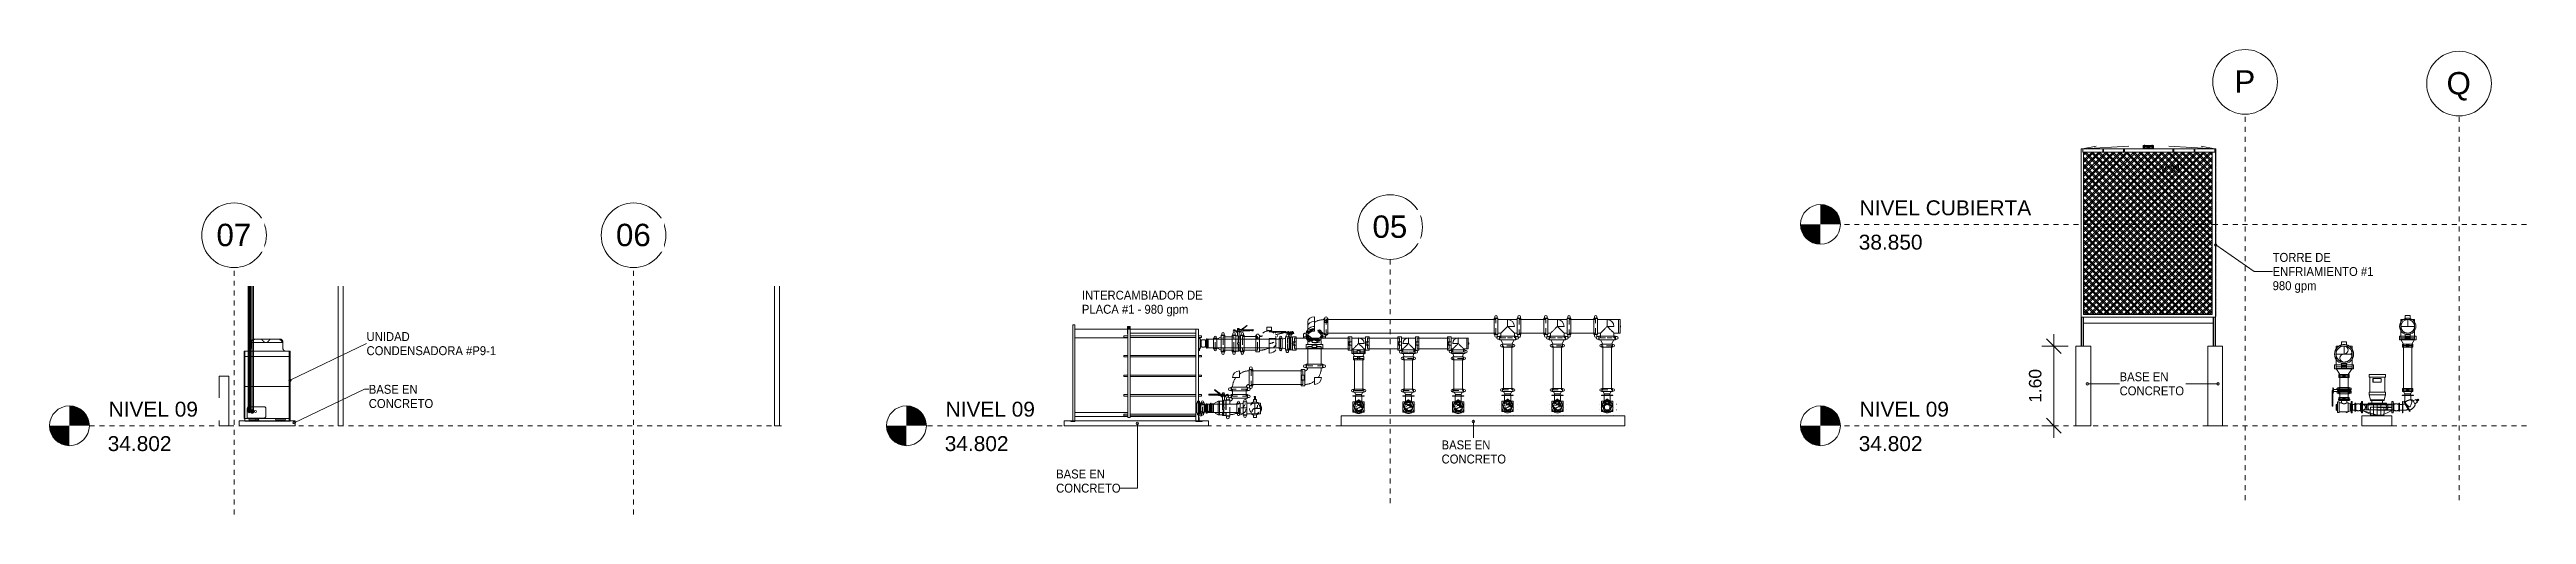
# Model space of a CAD drawing. Header units: metres. Extents: x 63 to 378, y -27 to 78.
# Drawn here: x 112.96 to 162.71, y 33.02 to 42.37 of the extents above; entities that cross this region are included whole.
import ezdxf

# ---------------------------------------------------------------- set-up
doc = ezdxf.new("R2010")
doc.units = ezdxf.units.M
for name, pattern in [('Centre', [0.03175, 0.00635, -0.004763, 0.015875, -0.004763]), ('Grid Line', [0.022225, 0.0127, -0.003175, 0.003175, -0.003175]), ('HIDDEN JT', [0.0016, 0.001, -0.0006])]:
    doc.linetypes.add(name, pattern=pattern)
for name, color, linetype, lineweight in [('A-ANNO-DIMS', 7, 'Continuous', 9), ('A-ANNO-DIMS-100', 7, 'Continuous', 9), ('A-ANNO-NOTE', 7, 'Continuous', 9), ('A-DETL', 7, 'HIDDEN JT', 9), ('A-FLOR', 7, 'Continuous', 9), ('A-FLOR-LEVL', 7, 'Continuous', 9), ('A-GLAZ-CURT', 7, 'Continuous', 9), ('A-WALL', 7, 'Continuous', 9), ('G-ANNO-TEXT', 7, 'Continuous', 9), ('M-EQPM', 7, 'Continuous', 18), ('M-EQPM-IDEN', 7, 'Continuous', 9), ('P-PIPE', 7, 'Continuous', 18), ('S-GRID', 7, 'Continuous', 9), ('S-GRID-IDEN', 7, 'Continuous', 9)]:
    doc.layers.add(name, color=color, linetype=linetype, lineweight=lineweight)
doc.styles.add('Arial_1', font='arial.ttf', dxfattribs={"height": 0.3})
doc.styles.add('Arial_2', font='arial.ttf', dxfattribs={"height": 0.45})
doc.styles.add('Arial_3', font='arial.ttf', dxfattribs={"height": 0.25})
doc.styles.add('SansSerif', font='SANSS__.TTF', dxfattribs={"width": 0.9, "height": 0.18})
doc.dimstyles.new('Diagonal_-_2_5mm_Arial', dxfattribs={"dimscale": 0.3048, "dimtxt": 0.255065, "dimasz": 0.984252, "dimexe": 0.787402, "dimexo": 0.492126, "dimgap": 0.574147, "dimtad": 1, "dimrnd": 0.01, "dimzin": 0, "dimdsep": 46, "dimtxsty": 'Arial_3', "dimblk1": 'OBLIQUE', "dimblk2": 'OBLIQUE', "dimsah": 1, "dimcen": 0.09, "dimdle": 0.787402, "dimazin": 0, "dimtfac": 1, "dimtdec": 4, "dimtix": 1, "dimtmove": 0, "dimatfit": 3, "dimfxl": 1, "dimtvp": 1, "dimtfill": 1, "dimtolj": 1, "dimtzin": 0, "dimarcsym": 2})

msp = doc.modelspace()

# ---------------------------------------------------------------- texts
at = {"layer": 'A-FLOR-LEVL', "insert": (149.319, 35.286), "char_height": 0.3, "width": 2.21266, "attachment_point": 1, "style": 'Arial_1', "bg_fill": 3, "box_fill_scale": 1.25, "bg_fill_color": 256, "bg_fill_true_color": 13158600, "bg_fill_transparency": 0}
msp.add_mtext('NIVEL 09', dxfattribs=at)
at = {"layer": 'G-ANNO-TEXT', "char_height": 0.18, "attachment_point": 1, "style": 'SansSerif'}
for s, insert, width in [('BASE EN ', (154.541, 35.878), 1.24101), ('CONCRETO', (119.373, 35.34), 1.54405), ('BASE EN', (119.373, 35.625), 1.16886), ('CONCRETO', (154.541, 35.594), 1.54405), ('BASE EN', (140.922, 34.508), 1.16886), ('BASE EN', (133.18, 33.923), 1.16886), ('CONCRETO', (140.922, 34.224), 1.54405), ('CONCRETO', (133.18, 33.639), 1.54405)]:
    msp.add_mtext(s, dxfattribs=dict(at, insert=insert, width=width))
at = {"layer": 'M-EQPM-IDEN', "char_height": 0.18, "attachment_point": 1, "style": 'SansSerif'}
for s, insert, width in [('TORRE DE', (157.615, 38.277), 1.39253), ('ENFRIAMIENTO #1', (157.615, 37.993), 2.40987), ('INTERCAMBIADOR DE', (133.697, 37.518), 2.88607), ('980 gpm', (157.615, 37.708), 1.05342), ('PLACA #1 - 980 gpm', (133.697, 37.234), 2.54696), ('CONDENSADORA #P9-1', (119.328, 36.402), 3.10253), ('UNIDAD', (119.328, 36.686), 1.03177)]:
    msp.add_mtext(s, dxfattribs=dict(at, insert=insert, width=width))

# ---------------------------------------------------------------- blocks, each defined once
blk = doc.blocks.new('System Panel - Glazed-2068779-SEC 8')
at = {"layer": 'A-GLAZ-CURT', "color": 253, "true_color": 0xaaaaaa}
for p, q in [((-17.855, 34.802), (-17.855, 37.606)), ((-17.755, 37.606), (-17.755, 34.802)), ((-17.755, 34.802), (-17.855, 34.802))]:
    blk.add_line(p, q, dxfattribs=at)
blk = doc.blocks.new('System Panel - Glazed-2068840-SEC 8')
at = {"layer": 'A-GLAZ-CURT', "color": 253, "true_color": 0xaaaaaa}
for p, q in [((-9.09, 34.802), (-9.09, 37.606)), ((-8.99, 37.606), (-8.99, 34.802)), ((-8.99, 34.802), (-9.09, 34.802))]:
    blk.add_line(p, q, dxfattribs=at)
blk = doc.blocks.new('FP_3-SEC 8')
at = {"layer": 'M-EQPM', "flags": 128}
blk.add_lwpolyline([(-19.004, 36.542), (-19.002, 36.541), (-19, 36.539), (-18.998, 36.538), (-18.995, 36.536), (-18.993, 36.535), (-18.991, 36.533), (-18.989, 36.531), (-18.987, 36.53), (-18.986, 36.528), (-18.984, 36.526), (-18.982, 36.524), (-18.981, 36.522), (-18.979, 36.519), (-18.978, 36.517), (-18.976, 36.515), (-18.975, 36.513), (-18.974, 36.51), (-18.973, 36.508), (-18.972, 36.505), (-18.971, 36.503), (-18.97, 36.5), (-18.97, 36.498), (-18.969, 36.495), (-18.969, 36.493), (-18.968, 36.49), (-18.968, 36.488), (-18.968, 36.485), (-18.968, 36.482), (-18.968, 36.48), (-18.968, 36.477), (-18.968, 36.477)], dxfattribs=at)
blk = doc.blocks.new('FP_4-SEC 8')
at = {"layer": 'M-EQPM', "color": 7, "lineweight": 9, "true_color": 0xffffff}
for p, q in [((-19.557, 36.529), (-19.556, 36.53)), ((-19.556, 36.53), (-19.555, 36.531)), ((-19.555, 36.531), (-19.554, 36.532)), ((-19.554, 36.532), (-19.553, 36.532)), ((-19.553, 36.532), (-19.552, 36.533)), ((-19.552, 36.533), (-19.551, 36.534)), ((-19.551, 36.534), (-19.55, 36.534)), ((-19.55, 36.534), (-19.549, 36.535)), ((-19.549, 36.535), (-19.548, 36.536)), ((-19.548, 36.536), (-19.547, 36.536)), ((-19.547, 36.536), (-19.545, 36.537)), ((-19.545, 36.537), (-19.544, 36.538)), ((-19.544, 36.538), (-19.543, 36.538)), ((-19.543, 36.538), (-19.542, 36.539)), ((-19.542, 36.539), (-19.541, 36.539)), ((-19.541, 36.539), (-19.54, 36.54)), ((-19.54, 36.54), (-19.538, 36.54)), ((-19.538, 36.54), (-19.537, 36.541)), ((-19.537, 36.541), (-19.536, 36.541)), ((-19.536, 36.541), (-19.535, 36.542)), ((-19.535, 36.542), (-19.534, 36.542)), ((-19.534, 36.542), (-19.532, 36.543)), ((-19.399, 36.542), (-19.4, 36.543)), ((-19.398, 36.541), (-19.399, 36.542)), ((-19.399, 36.542), (-19.399, 36.542)), ((-19.397, 36.541), (-19.398, 36.541)), ((-19.398, 36.541), (-19.398, 36.541)), ((-19.397, 36.54), (-19.397, 36.541)), ((-19.396, 36.54), (-19.397, 36.54)), ((-19.396, 36.539), (-19.396, 36.54)), ((-19.395, 36.538), (-19.396, 36.539)), ((-19.394, 36.537), (-19.395, 36.538)), ((-19.395, 36.538), (-19.395, 36.538)), ((-19.393, 36.537), (-19.394, 36.537)), ((-19.393, 36.536), (-19.393, 36.537)), ((-19.392, 36.536), (-19.393, 36.536)), ((-19.392, 36.535), (-19.392, 36.536)), ((-19.391, 36.534), (-19.392, 36.535)), ((-19.39, 36.534), (-19.391, 36.534)), ((-19.39, 36.533), (-19.39, 36.534)), ((-19.389, 36.533), (-19.39, 36.533)), ((-19.388, 36.532), (-19.389, 36.533)), ((-19.388, 36.531), (-19.388, 36.532)), ((-19.387, 36.531), (-19.388, 36.531)), ((-19.386, 36.53), (-19.387, 36.531)), ((-19.386, 36.529), (-19.386, 36.53)), ((-19.385, 36.529), (-19.386, 36.529)), ((-19.384, 36.528), (-19.385, 36.529)), ((-19.383, 36.527), (-19.384, 36.528)), ((-19.383, 36.526), (-19.383, 36.527)), ((-19.382, 36.526), (-19.383, 36.526)), ((-19.381, 36.525), (-19.382, 36.526)), ((-19.38, 36.524), (-19.381, 36.525)), ((-19.38, 36.523), (-19.38, 36.524)), ((-19.379, 36.523), (-19.38, 36.523)), ((-19.378, 36.522), (-19.379, 36.523)), ((-19.377, 36.521), (-19.378, 36.522)), ((-19.377, 36.52), (-19.377, 36.521)), ((-19.376, 36.52), (-19.377, 36.52)), ((-19.375, 36.519), (-19.376, 36.52)), ((-19.374, 36.518), (-19.375, 36.519)), ((-19.373, 36.517), (-19.374, 36.518)), ((-19.373, 36.516), (-19.373, 36.517)), ((-19.372, 36.515), (-19.373, 36.516)), ((-19.371, 36.515), (-19.372, 36.515)), ((-19.37, 36.514), (-19.371, 36.515)), ((-19.369, 36.513), (-19.37, 36.514)), ((-19.368, 36.512), (-19.369, 36.513)), ((-19.367, 36.511), (-19.368, 36.512)), ((-19.367, 36.51), (-19.367, 36.511)), ((-19.366, 36.509), (-19.367, 36.51)), ((-19.365, 36.509), (-19.366, 36.509)), ((-19.364, 36.508), (-19.365, 36.509)), ((-19.363, 36.507), (-19.364, 36.508)), ((-19.362, 36.506), (-19.363, 36.507)), ((-19.361, 36.505), (-19.362, 36.506)), ((-19.36, 36.504), (-19.361, 36.505)), ((-19.359, 36.503), (-19.36, 36.504)), ((-19.358, 36.502), (-19.359, 36.503)), ((-19.357, 36.501), (-19.358, 36.502)), ((-19.356, 36.5), (-19.357, 36.501)), ((-19.355, 36.499), (-19.356, 36.5)), ((-19.354, 36.499), (-19.355, 36.499)), ((-19.354, 36.498), (-19.354, 36.499)), ((-19.353, 36.497), (-19.354, 36.498)), ((-19.352, 36.496), (-19.353, 36.497)), ((-19.351, 36.495), (-19.352, 36.496)), ((-19.35, 36.494), (-19.351, 36.495)), ((-19.349, 36.493), (-19.35, 36.494)), ((-19.348, 36.492), (-19.349, 36.493)), ((-19.347, 36.491), (-19.348, 36.492)), ((-19.346, 36.49), (-19.347, 36.491)), ((-19.345, 36.489), (-19.346, 36.49)), ((-19.344, 36.488), (-19.345, 36.489)), ((-19.343, 36.487), (-19.344, 36.488)), ((-19.342, 36.486), (-19.343, 36.487)), ((-19.341, 36.485), (-19.342, 36.486)), ((-19.34, 36.484), (-19.341, 36.485)), ((-19.339, 36.483), (-19.34, 36.484)), ((-19.338, 36.482), (-19.339, 36.483)), ((-19.336, 36.481), (-19.338, 36.482)), ((-19.335, 36.48), (-19.336, 36.481)), ((-19.334, 36.48), (-19.335, 36.48)), ((-19.333, 36.479), (-19.334, 36.48)), ((-19.332, 36.478), (-19.333, 36.479)), ((-19.331, 36.477), (-19.332, 36.478)), ((-19.283, 36.477), (-19.282, 36.478)), ((-19.282, 36.478), (-19.281, 36.479)), ((-19.281, 36.479), (-19.28, 36.48)), ((-19.28, 36.48), (-19.279, 36.481)), ((-19.279, 36.481), (-19.278, 36.482)), ((-19.278, 36.482), (-19.277, 36.483)), ((-19.277, 36.483), (-19.276, 36.484)), ((-19.276, 36.484), (-19.275, 36.485)), ((-19.275, 36.485), (-19.274, 36.486)), ((-19.274, 36.486), (-19.273, 36.487)), ((-19.273, 36.487), (-19.272, 36.488)), ((-19.272, 36.488), (-19.271, 36.489)), ((-19.271, 36.489), (-19.27, 36.49)), ((-19.27, 36.49), (-19.269, 36.491)), ((-19.269, 36.491), (-19.268, 36.492)), ((-19.268, 36.492), (-19.267, 36.493)), ((-19.267, 36.493), (-19.266, 36.494)), ((-19.266, 36.494), (-19.265, 36.495)), ((-19.265, 36.495), (-19.264, 36.496)), ((-19.264, 36.497), (-19.263, 36.498)), ((-19.264, 36.496), (-19.264, 36.497)), ((-19.263, 36.498), (-19.262, 36.499)), ((-19.262, 36.499), (-19.261, 36.5)), ((-19.261, 36.5), (-19.26, 36.501)), ((-19.26, 36.501), (-19.259, 36.502)), ((-19.259, 36.502), (-19.258, 36.503)), ((-19.258, 36.503), (-19.257, 36.504)), ((-19.257, 36.504), (-19.256, 36.505)), ((-19.256, 36.505), (-19.255, 36.506)), ((-19.255, 36.506), (-19.254, 36.507)), ((-19.254, 36.507), (-19.253, 36.508)), ((-19.253, 36.508), (-19.252, 36.509)), ((-19.252, 36.509), (-19.251, 36.51)), ((-19.251, 36.511), (-19.25, 36.512)), ((-19.251, 36.51), (-19.251, 36.511)), ((-19.25, 36.512), (-19.249, 36.513)), ((-19.249, 36.513), (-19.248, 36.514)), ((-19.248, 36.514), (-19.247, 36.515)), ((-19.247, 36.515), (-19.246, 36.515)), ((-19.246, 36.515), (-19.245, 36.516)), ((-19.245, 36.516), (-19.244, 36.517)), ((-19.244, 36.517), (-19.243, 36.518)), ((-19.243, 36.519), (-19.242, 36.52)), ((-19.243, 36.518), (-19.243, 36.519)), ((-19.242, 36.52), (-19.241, 36.521)), ((-19.241, 36.521), (-19.24, 36.522)), ((-19.24, 36.522), (-19.239, 36.522)), ((-19.239, 36.522), (-19.238, 36.523)), ((-19.238, 36.524), (-19.237, 36.525)), ((-19.238, 36.523), (-19.238, 36.524)), ((-19.237, 36.525), (-19.236, 36.526)), ((-19.236, 36.526), (-19.235, 36.526)), ((-19.235, 36.526), (-19.234, 36.527)), ((-19.234, 36.528), (-19.233, 36.529)), ((-19.234, 36.527), (-19.234, 36.528)), ((-19.233, 36.529), (-19.232, 36.529)), ((-19.232, 36.529), (-19.231, 36.53)), ((-19.231, 36.53), (-19.23, 36.531)), ((-19.23, 36.531), (-19.23, 36.532)), ((-19.23, 36.532), (-19.229, 36.532)), ((-19.229, 36.532), (-19.228, 36.533)), ((-19.228, 36.533), (-19.228, 36.534)), ((-19.228, 36.534), (-19.227, 36.534)), ((-19.227, 36.534), (-19.226, 36.535)), ((-19.226, 36.535), (-19.225, 36.536)), ((-19.225, 36.536), (-19.224, 36.537)), ((-19.225, 36.536), (-19.225, 36.536)), ((-19.224, 36.537), (-19.223, 36.538)), ((-19.223, 36.538), (-19.222, 36.539)), ((-19.223, 36.538), (-19.223, 36.538)), ((-19.222, 36.539), (-19.221, 36.539)), ((-19.221, 36.539), (-19.221, 36.54)), ((-19.221, 36.54), (-19.22, 36.54)), ((-19.22, 36.54), (-19.219, 36.541)), ((-19.219, 36.541), (-19.218, 36.542)), ((-19.219, 36.541), (-19.219, 36.541)), ((-19.218, 36.542), (-19.217, 36.542)), ((-19.217, 36.542), (-19.217, 36.543)), ((-19.046, 36.542), (-19.048, 36.543)), ((-19.045, 36.542), (-19.046, 36.542)), ((-19.044, 36.541), (-19.045, 36.542)), ((-19.043, 36.541), (-19.044, 36.541)), ((-19.042, 36.541), (-19.043, 36.541)), ((-19.04, 36.54), (-19.042, 36.541)), ((-19.039, 36.54), (-19.04, 36.54)), ((-19.038, 36.539), (-19.039, 36.54)), ((-19.037, 36.538), (-19.038, 36.539)), ((-19.036, 36.538), (-19.037, 36.538)), ((-19.035, 36.537), (-19.036, 36.538)), ((-19.033, 36.537), (-19.035, 36.537)), ((-19.032, 36.536), (-19.033, 36.537)), ((-19.031, 36.536), (-19.032, 36.536)), ((-19.03, 36.535), (-19.031, 36.536)), ((-19.029, 36.534), (-19.03, 36.535)), ((-19.028, 36.534), (-19.029, 36.534)), ((-19.027, 36.533), (-19.028, 36.534)), ((-19.026, 36.533), (-19.027, 36.533)), ((-19.024, 36.532), (-19.026, 36.533)), ((-19.023, 36.531), (-19.024, 36.532)), ((-19.022, 36.531), (-19.023, 36.531)), ((-19.021, 36.53), (-19.022, 36.531)), ((-19.02, 36.529), (-19.021, 36.53)), ((-19.019, 36.529), (-19.02, 36.529)), ((-19.018, 36.528), (-19.019, 36.529)), ((-19.017, 36.527), (-19.018, 36.528)), ((-19.016, 36.526), (-19.017, 36.527)), ((-19.015, 36.526), (-19.016, 36.526)), ((-19.014, 36.525), (-19.015, 36.526)), ((-19.013, 36.524), (-19.014, 36.525)), ((-19.012, 36.523), (-19.013, 36.524)), ((-19.011, 36.523), (-19.012, 36.523)), ((-19.01, 36.522), (-19.011, 36.523)), ((-19.009, 36.521), (-19.01, 36.522)), ((-19.008, 36.52), (-19.009, 36.521)), ((-19.007, 36.519), (-19.008, 36.52)), ((-19.008, 36.52), (-19.008, 36.52)), ((-19.006, 36.518), (-19.007, 36.519)), ((-19.005, 36.517), (-19.006, 36.518)), ((-19.004, 36.516), (-19.005, 36.517)), ((-19.003, 36.515), (-19.004, 36.516)), ((-19.002, 36.542), (-19.003, 36.542)), ((-19.002, 36.515), (-19.003, 36.515)), ((-19.001, 36.541), (-19.002, 36.542)), ((-19.002, 36.514), (-19.002, 36.515)), ((-19.001, 36.513), (-19.002, 36.514)), ((-19, 36.541), (-19.001, 36.541)), ((-19, 36.512), (-19.001, 36.513)), ((-18.999, 36.54), (-19, 36.541)), ((-18.999, 36.511), (-19, 36.512)), ((-18.998, 36.54), (-18.999, 36.54)), ((-18.998, 36.51), (-18.999, 36.511)), ((-18.997, 36.539), (-18.998, 36.54)), ((-18.998, 36.509), (-18.998, 36.51)), ((-18.997, 36.509), (-18.998, 36.509)), ((-18.996, 36.538), (-18.997, 36.539)), ((-18.996, 36.508), (-18.997, 36.509)), ((-18.995, 36.537), (-18.996, 36.538)), ((-18.996, 36.538), (-18.996, 36.538)), ((-18.995, 36.507), (-18.996, 36.508)), ((-18.994, 36.537), (-18.995, 36.537)), ((-18.995, 36.506), (-18.995, 36.507)), ((-18.994, 36.505), (-18.995, 36.506)), ((-18.993, 36.536), (-18.994, 36.537)), ((-18.993, 36.504), (-18.994, 36.505)), ((-18.992, 36.535), (-18.993, 36.536)), ((-18.993, 36.503), (-18.993, 36.504)), ((-18.992, 36.502), (-18.993, 36.503)), ((-18.991, 36.534), (-18.992, 36.535)), ((-18.992, 36.535), (-18.992, 36.535)), ((-18.991, 36.501), (-18.992, 36.502)), ((-18.99, 36.533), (-18.991, 36.534)), ((-18.991, 36.5), (-18.991, 36.501)), ((-18.99, 36.499), (-18.991, 36.5)), ((-18.989, 36.532), (-18.99, 36.533)), ((-18.99, 36.533), (-18.99, 36.533)), ((-18.989, 36.498), (-18.99, 36.499)), ((-18.99, 36.499), (-18.99, 36.499)), ((-18.988, 36.531), (-18.989, 36.532)), ((-18.988, 36.497), (-18.989, 36.498)), ((-18.987, 36.531), (-18.988, 36.531)), ((-18.988, 36.496), (-18.988, 36.497)), ((-18.987, 36.495), (-18.988, 36.496)), ((-18.987, 36.53), (-18.987, 36.531)), ((-18.986, 36.529), (-18.987, 36.53)), ((-18.987, 36.494), (-18.987, 36.495)), ((-18.986, 36.493), (-18.987, 36.494)), ((-18.985, 36.528), (-18.986, 36.529)), ((-18.986, 36.492), (-18.986, 36.493)), ((-18.985, 36.491), (-18.986, 36.492)), ((-18.984, 36.527), (-18.985, 36.528)), ((-18.985, 36.528), (-18.985, 36.528)), ((-18.985, 36.49), (-18.985, 36.491)), ((-18.985, 36.489), (-18.985, 36.49)), ((-18.984, 36.488), (-18.985, 36.489)), ((-18.984, 36.526), (-18.984, 36.527)), ((-18.983, 36.525), (-18.984, 36.526)), ((-18.984, 36.487), (-18.984, 36.488)), ((-18.983, 36.486), (-18.984, 36.487)), ((-18.982, 36.525), (-18.983, 36.525)), ((-18.983, 36.485), (-18.983, 36.486)), ((-18.983, 36.484), (-18.983, 36.485)), ((-18.982, 36.483), (-18.983, 36.484)), ((-18.982, 36.524), (-18.982, 36.525)), ((-18.981, 36.523), (-18.982, 36.524)), ((-18.982, 36.482), (-18.982, 36.483)), ((-18.982, 36.481), (-18.982, 36.482)), ((-18.981, 36.48), (-18.982, 36.481)), ((-18.981, 36.522), (-18.981, 36.523)), ((-18.98, 36.521), (-18.981, 36.522)), ((-18.981, 36.479), (-18.981, 36.48)), ((-18.981, 36.48), (-18.981, 36.48)), ((-18.981, 36.478), (-18.981, 36.479)), ((-18.981, 36.477), (-18.981, 36.478)), ((-18.98, 36.52), (-18.98, 36.521)), ((-18.979, 36.52), (-18.98, 36.52)), ((-18.979, 36.519), (-18.979, 36.52)), ((-18.979, 36.518), (-18.979, 36.519)), ((-18.978, 36.517), (-18.979, 36.518)), ((-18.978, 36.516), (-18.978, 36.517)), ((-18.977, 36.515), (-18.978, 36.516)), ((-18.977, 36.514), (-18.977, 36.515)), ((-18.977, 36.513), (-18.977, 36.514)), ((-18.976, 36.512), (-18.977, 36.513)), ((-18.976, 36.511), (-18.976, 36.512)), ((-18.976, 36.512), (-18.976, 36.512)), ((-18.975, 36.51), (-18.976, 36.511)), ((-18.976, 36.478), (-18.975, 36.479)), ((-18.976, 36.477), (-18.976, 36.478)), ((-18.975, 36.509), (-18.975, 36.51)), ((-18.975, 36.508), (-18.975, 36.509)), ((-18.975, 36.507), (-18.975, 36.508)), ((-18.974, 36.506), (-18.975, 36.507)), ((-18.975, 36.482), (-18.974, 36.483)), ((-18.975, 36.481), (-18.975, 36.482)), ((-18.975, 36.48), (-18.975, 36.481)), ((-18.975, 36.479), (-18.975, 36.48)), ((-18.974, 36.505), (-18.974, 36.506)), ((-18.974, 36.504), (-18.974, 36.505)), ((-18.974, 36.503), (-18.974, 36.504)), ((-18.974, 36.502), (-18.974, 36.503)), ((-18.974, 36.501), (-18.974, 36.502)), ((-18.974, 36.5), (-18.974, 36.501)), ((-18.973, 36.499), (-18.974, 36.5)), ((-18.974, 36.489), (-18.973, 36.49)), ((-18.974, 36.488), (-18.974, 36.489)), ((-18.974, 36.487), (-18.974, 36.488)), ((-18.974, 36.486), (-18.974, 36.487)), ((-18.974, 36.485), (-18.974, 36.486)), ((-18.974, 36.484), (-18.974, 36.485)), ((-18.974, 36.483), (-18.974, 36.484)), ((-18.973, 36.498), (-18.973, 36.499)), ((-18.973, 36.497), (-18.973, 36.498)), ((-18.973, 36.496), (-18.973, 36.497)), ((-18.973, 36.495), (-18.973, 36.496)), ((-18.973, 36.494), (-18.973, 36.495)), ((-18.973, 36.493), (-18.973, 36.494)), ((-18.973, 36.492), (-18.973, 36.493)), ((-18.973, 36.491), (-18.973, 36.492)), ((-18.973, 36.49), (-18.973, 36.491))]:
    blk.add_line(p, q, dxfattribs=at)
blk = doc.blocks.new('FP_5-SEC 8')
at = {"layer": 'A-DETL', "flags": 128}
blk.add_lwpolyline([(-19.6, 36.477), (-19.601, 36.479), (-19.601, 36.482), (-19.601, 36.485), (-19.601, 36.487), (-19.6, 36.49), (-19.6, 36.492), (-19.6, 36.495), (-19.599, 36.498), (-19.598, 36.5), (-19.598, 36.503), (-19.597, 36.505), (-19.596, 36.508), (-19.595, 36.51), (-19.594, 36.512), (-19.593, 36.515), (-19.591, 36.517), (-19.59, 36.519), (-19.588, 36.521), (-19.587, 36.523), (-19.585, 36.526), (-19.583, 36.527), (-19.582, 36.529), (-19.58, 36.531), (-19.578, 36.533), (-19.576, 36.535), (-19.574, 36.536), (-19.571, 36.538), (-19.569, 36.539), (-19.567, 36.54), (-19.565, 36.542), (-19.564, 36.542)], dxfattribs=at)
blk = doc.blocks.new('HVAC_Outdoor_Units_Sgl_PUHY_Mitsubishi - PUHY-P72THMU-A-2054941-SEC 8')
at = {"layer": 'A-DETL'}
for p, q in [((-19.6, 36.477), (-19.559, 36.477)), ((-19.6, 36.477), (-19.6, 36.367)), ((-19.564, 36.542), (-19.558, 36.542)), ((-19.665, 36.302), (-19.624, 36.302)), ((-19.624, 36.192), (-19.665, 36.192)), ((-19.665, 36.192), (-19.624, 36.192)), ((-19.615, 36.302), (-19.558, 36.302)), ((-19.558, 36.192), (-19.615, 36.192)), ((-19.615, 36.192), (-19.558, 36.192)), ((-19.665, 35.592), (-19.624, 35.592)), ((-19.624, 35.592), (-19.665, 35.592)), ((-19.614, 35.592), (-19.558, 35.592)), ((-19.558, 35.592), (-19.614, 35.592)), ((-19.624, 35.186), (-19.645, 35.186)), ((-19.558, 35.186), (-19.615, 35.186))]:
    blk.add_line(p, q, dxfattribs=at)
at = {"layer": 'A-DETL', "flags": 128}
for points in [[(-19.615, 36.325), (-19.614, 36.326), (-19.612, 36.328), (-19.611, 36.331), (-19.609, 36.333), (-19.608, 36.335), (-19.607, 36.338), (-19.606, 36.34), (-19.605, 36.343), (-19.604, 36.345), (-19.603, 36.348), (-19.602, 36.35), (-19.602, 36.352)], [(-19.602, 36.352), (-19.602, 36.353), (-19.601, 36.356), (-19.601, 36.358), (-19.601, 36.361), (-19.6, 36.364), (-19.6, 36.366), (-19.6, 36.367)], [(-19.649, 36.302), (-19.646, 36.303), (-19.644, 36.304), (-19.641, 36.305), (-19.639, 36.306), (-19.636, 36.307), (-19.634, 36.308), (-19.632, 36.31), (-19.629, 36.311), (-19.627, 36.313), (-19.625, 36.314), (-19.624, 36.315)]]:
    blk.add_lwpolyline(points, dxfattribs=at)
at = {"layer": 'A-DETL'}
for centre, radius, start, end in [((-19.645, 35.146), 0.04, 90, 120.6219), ((-19.645, 35.09), 0.00952, 105.4602, 195), ((-19.645, 35.09), 0.00953, 90, 270), ((-19.645, 35.09), 0.00953, 199.5562, 240), ((-19.645, 35.09), 0.00953, 255, 270), ((-19.645, 35.09), 0.00953, 270, 90), ((-19.645, 35.09), 0.00953, 270, 340.4438), ((-19.645, 35.09), 0.00952, 345, 75), ((-19.586, 35.088), 0.0191, 90, 270), ((-19.586, 35.088), 0.0191, 270, 90)]:
    blk.add_arc(centre, radius, start, end, dxfattribs=at)
at = {"layer": 'M-EQPM'}
for p, q in [((-19.559, 36.477), (-18.968, 36.477)), ((-19.558, 36.542), (-19.004, 36.542)), ((-18.968, 36.367), (-18.968, 36.477)), ((-19.745, 34.946), (-19.745, 36.302)), ((-19.745, 36.302), (-19.729, 36.302)), ((-19.729, 36.302), (-19.729, 34.946)), ((-19.729, 36.302), (-19.665, 36.302)), ((-19.729, 36.192), (-19.729, 36.302)), ((-19.665, 36.192), (-19.729, 36.192)), ((-19.729, 36.192), (-19.665, 36.192)), ((-19.729, 36.192), (-19.729, 35.592)), ((-19.624, 36.302), (-19.615, 36.302)), ((-19.615, 36.192), (-19.624, 36.192)), ((-19.624, 36.192), (-19.615, 36.192)), ((-19.557, 36.302), (-18.84, 36.302)), ((-18.84, 36.192), (-19.557, 36.192)), ((-19.557, 36.192), (-18.84, 36.192)), ((-18.84, 34.946), (-18.84, 36.302)), ((-18.824, 36.302), (-18.84, 36.302)), ((-18.84, 36.302), (-18.84, 36.192)), ((-18.84, 35.592), (-18.84, 36.192)), ((-18.824, 36.302), (-18.824, 34.946)), ((-19.729, 35.592), (-19.665, 35.592)), ((-19.729, 35.592), (-19.729, 34.946)), ((-19.665, 35.592), (-19.729, 35.592)), ((-19.624, 35.592), (-19.614, 35.592)), ((-19.614, 35.592), (-19.624, 35.592)), ((-19.557, 35.592), (-18.84, 35.592)), ((-18.84, 35.592), (-19.557, 35.592)), ((-18.84, 34.946), (-18.84, 35.592)), ((-19.729, 34.946), (-19.745, 34.946)), ((-18.84, 34.946), (-19.729, 34.946)), ((-19.729, 34.946), (-19.729, 34.902)), ((-19.729, 34.892), (-19.729, 34.902)), ((-19.729, 34.902), (-18.824, 34.902)), ((-19.729, 34.892), (-18.824, 34.892)), ((-19.685, 35.146), (-19.685, 34.958)), ((-19.685, 34.958), (-19.349, 34.958)), ((-19.631, 34.938), (-19.474, 34.938)), ((-19.474, 34.907), (-19.631, 34.907)), ((-19.615, 35.186), (-19.624, 35.186)), ((-19.579, 34.938), (-19.579, 34.932)), ((-19.579, 34.932), (-19.539, 34.932)), ((-19.349, 35.186), (-19.557, 35.186)), ((-19.539, 34.932), (-19.539, 34.938)), ((-19.512, 34.938), (-19.512, 34.907)), ((-19.468, 34.908), (-19.468, 34.937)), ((-19.309, 34.998), (-19.309, 35.146)), ((-19.095, 34.938), (-18.938, 34.938)), ((-18.938, 34.907), (-19.095, 34.907)), ((-18.84, 34.946), (-18.824, 34.946)), ((-18.84, 34.902), (-18.84, 34.946)), ((-18.824, 34.902), (-18.824, 34.946)), ((-18.824, 34.902), (-18.824, 34.892))]:
    blk.add_line(p, q, dxfattribs=at)
at = {"layer": 'M-EQPM', "flags": 128}
for points in [[(-19.624, 36.315), (-19.623, 36.316), (-19.621, 36.318), (-19.619, 36.32), (-19.617, 36.322), (-19.616, 36.324), (-19.615, 36.325)], [(-18.968, 36.367), (-18.968, 36.364), (-18.968, 36.361), (-18.968, 36.359), (-18.968, 36.356), (-18.967, 36.353), (-18.967, 36.351), (-18.966, 36.348), (-18.965, 36.345), (-18.964, 36.343), (-18.963, 36.34), (-18.962, 36.338), (-18.961, 36.335), (-18.96, 36.333), (-18.958, 36.331), (-18.957, 36.329), (-18.955, 36.326), (-18.953, 36.324), (-18.952, 36.322), (-18.95, 36.32), (-18.948, 36.318), (-18.946, 36.316), (-18.944, 36.315), (-18.942, 36.313), (-18.94, 36.311), (-18.937, 36.31), (-18.935, 36.308), (-18.933, 36.307), (-18.93, 36.306), (-18.928, 36.305), (-18.925, 36.304), (-18.923, 36.303), (-18.92, 36.302), (-18.92, 36.302)]]:
    blk.add_lwpolyline(points, dxfattribs=at)
at = {"layer": 'M-EQPM'}
for centre, radius, start, end in [((-19.645, 35.146), 0.04, 120.6932, 180), ((-19.631, 34.913), 0.025, 90, 157.2937), ((-19.631, 34.932), 0.025, 202.7063, 270), ((-19.519, 35.088), 0.02, 90, 270), ((-19.519, 35.088), 0.02, 270, 90), ((-19.474, 34.913), 0.025, 63.0867, 90), ((-19.474, 34.932), 0.025, 270, 296.9133), ((-19.474, 34.913), 0.025, 22.7063, 63.0825), ((-19.474, 34.932), 0.025, 296.9175, 337.2937), ((-19.349, 35.146), 0.04, 0, 90), ((-19.349, 34.998), 0.04, 270, 0), ((-19.095, 34.913), 0.025, 90, 157.2937), ((-19.095, 34.932), 0.025, 202.7063, 270), ((-18.938, 34.913), 0.025, 22.7063, 90), ((-18.938, 34.932), 0.025, 270, 337.2937)]:
    blk.add_arc(centre, radius, start, end, dxfattribs=at)
at = {"layer": 'A-DETL'}
blk.add_blockref('FP_5-SEC 8', (0, 0), dxfattribs=at)
at = {"layer": 'M-EQPM'}
for name in ['FP_4-SEC 8', 'FP_3-SEC 8']:
    blk.add_blockref(name, (0, 0), dxfattribs=at)
blk = doc.blocks.new('Elbow - Welded - REFRIGERACION  MULTI-2057497-SEC 8')
at = {"layer": 'A-DETL', "color": 11, "true_color": 0xff8080, "flags": 128}
for points in [[(-19.656, 35.09), (-19.656, 35.09), (-19.656, 35.09), (-19.656, 35.09)], [(-19.633, 35.09), (-19.633, 35.09), (-19.633, 35.09), (-19.633, 35.091)]]:
    blk.add_lwpolyline(points, dxfattribs=at)
at = {"layer": 'P-PIPE', "color": 11, "true_color": 0xff8080, "flags": 128}
for points in [[(-19.656, 35.104), (-19.656, 35.104), (-19.656, 35.103), (-19.656, 35.103), (-19.656, 35.102), (-19.656, 35.101), (-19.656, 35.101), (-19.656, 35.1), (-19.656, 35.1), (-19.656, 35.099), (-19.656, 35.099), (-19.656, 35.098), (-19.656, 35.098), (-19.656, 35.097), (-19.656, 35.097), (-19.656, 35.096), (-19.656, 35.096), (-19.656, 35.095), (-19.656, 35.095), (-19.656, 35.094), (-19.656, 35.094), (-19.656, 35.093), (-19.656, 35.093), (-19.656, 35.093), (-19.656, 35.092), (-19.656, 35.092), (-19.656, 35.092), (-19.656, 35.091), (-19.656, 35.091), (-19.656, 35.091), (-19.656, 35.091), (-19.656, 35.09), (-19.656, 35.09), (-19.656, 35.09), (-19.656, 35.09), (-19.656, 35.09), (-19.656, 35.09), (-19.656, 35.09), (-19.656, 35.09), (-19.656, 35.09)], [(-19.633, 35.09), (-19.633, 35.09), (-19.633, 35.09), (-19.633, 35.09), (-19.633, 35.09), (-19.633, 35.09), (-19.633, 35.09), (-19.633, 35.09), (-19.633, 35.09), (-19.633, 35.091), (-19.633, 35.091), (-19.633, 35.091), (-19.633, 35.091), (-19.633, 35.092), (-19.633, 35.092), (-19.633, 35.092), (-19.633, 35.093), (-19.633, 35.093), (-19.633, 35.093), (-19.633, 35.094), (-19.633, 35.094), (-19.633, 35.095), (-19.633, 35.095), (-19.633, 35.095), (-19.633, 35.096), (-19.633, 35.096), (-19.633, 35.097), (-19.633, 35.097), (-19.633, 35.098), (-19.633, 35.099), (-19.633, 35.099), (-19.633, 35.1), (-19.633, 35.1), (-19.633, 35.101), (-19.633, 35.101), (-19.633, 35.102), (-19.633, 35.102), (-19.633, 35.103), (-19.633, 35.104), (-19.633, 35.104), (-19.633, 35.104)]]:
    blk.add_lwpolyline(points, dxfattribs=at)
at = {"layer": 'P-PIPE', "color": 11, "true_color": 0xff8080}
for start, end in [(170.1337, 195), (195.922, 270), (270, 344.078), (345, 8.9921)]:
    blk.add_arc((-19.645, 35.09), 0.0116, start, end, dxfattribs=at)
blk = doc.blocks.new('Transition - Generic - REFRIGERACION MINISPLIT-2057500-SEC 8')
at = {"layer": 'A-DETL', "color": 1, "true_color": 0xff0000}
for radius, start, end in [(0.0206, 0, 180), (0.0206, 180, 191.9062), (0.0206, 192.9984, 212.0016), (0.0206, 213.0938, 236.9062), (0.0159, 0, 180), (0.0159, 180, 0), (0.0206, 237.9984, 257.0016), (0.0206, 258.0938, 281.9062), (0.0206, 282.9984, 302.0016), (0.0206, 303.0938, 326.9062), (0.0206, 327.9984, 347.0016), (0.0206, 348.0938, 0)]:
    blk.add_arc((-19.586, 35.088), radius, start, end, dxfattribs=at)
blk = doc.blocks.new('Elbow - Welded - REFRIGERACION  MULTI-2055168-SEC 8')
at = {"layer": 'A-DETL', "color": 1, "true_color": 0xff0000}
blk.add_line((-19.606, 35.089), (-19.606, 35.089), dxfattribs=at)
at = {"layer": 'A-DETL', "color": 1, "true_color": 0xff0000, "flags": 128}
blk.add_lwpolyline([(-19.567, 35.088), (-19.567, 35.089), (-19.567, 35.089), (-19.567, 35.089)], dxfattribs=at)
at = {"layer": 'P-PIPE', "color": 1, "true_color": 0xff0000, "flags": 128}
for points in [[(-19.606, 35.116), (-19.606, 35.115), (-19.606, 35.114), (-19.606, 35.113), (-19.606, 35.112), (-19.606, 35.111), (-19.606, 35.109), (-19.606, 35.108), (-19.606, 35.107), (-19.606, 35.106), (-19.606, 35.105), (-19.606, 35.104), (-19.606, 35.103), (-19.606, 35.102), (-19.606, 35.101), (-19.606, 35.1), (-19.606, 35.099), (-19.606, 35.099), (-19.606, 35.098), (-19.606, 35.097), (-19.606, 35.096), (-19.606, 35.095), (-19.606, 35.095), (-19.606, 35.094), (-19.606, 35.093), (-19.606, 35.093), (-19.606, 35.092), (-19.606, 35.092), (-19.606, 35.091), (-19.606, 35.091), (-19.606, 35.09), (-19.606, 35.09), (-19.606, 35.09), (-19.606, 35.089), (-19.606, 35.089), (-19.606, 35.089), (-19.606, 35.089), (-19.606, 35.088), (-19.606, 35.088), (-19.606, 35.088)], [(-19.567, 35.088), (-19.567, 35.088), (-19.567, 35.088), (-19.567, 35.089), (-19.567, 35.089), (-19.567, 35.089), (-19.567, 35.089), (-19.567, 35.089), (-19.567, 35.09), (-19.567, 35.09), (-19.567, 35.091), (-19.567, 35.091), (-19.567, 35.091), (-19.567, 35.092), (-19.567, 35.093), (-19.567, 35.093), (-19.567, 35.094), (-19.567, 35.095), (-19.567, 35.095), (-19.567, 35.096), (-19.567, 35.097), (-19.567, 35.098), (-19.567, 35.098), (-19.567, 35.099), (-19.567, 35.1), (-19.567, 35.101), (-19.567, 35.102), (-19.567, 35.103), (-19.567, 35.104), (-19.567, 35.105), (-19.567, 35.106), (-19.567, 35.107), (-19.567, 35.108), (-19.567, 35.109), (-19.567, 35.11), (-19.567, 35.111), (-19.567, 35.112), (-19.567, 35.114), (-19.567, 35.115), (-19.567, 35.116), (-19.567, 35.116)]]:
    blk.add_lwpolyline(points, dxfattribs=at)
at = {"layer": 'P-PIPE', "color": 1, "true_color": 0xff0000}
for start, end in [(170.1073, 270), (159.7406, 165), (270, 0)]:
    blk.add_arc((-19.586, 35.088), 0.0195, start, end, dxfattribs=at)
blk = doc.blocks.new('Transition - Generic - REFRIGERACION MINISPLIT-2057501-SEC 8')
at = {"layer": 'A-DETL', "color": 11, "true_color": 0xff8080}
for radius, start, end in [(0.0111, 0, 180), (0.0111, 180, 0), (0.00794, 0, 180), (0.00794, 180, 0)]:
    blk.add_arc((-19.645, 35.09), radius, start, end, dxfattribs=at)
blk = doc.blocks.new('Grid - M_Grid Head - Circle-24584-SEC 8')
at = {"layer": 'S-GRID-IDEN'}
blk.add_circle((-11.924, 38.631), 0.65, dxfattribs=at)
blk = doc.blocks.new('Level - M_Level Head - Circle-24867-SEC 8')
at = {"layer": 'A-FLOR-LEVL'}
h = blk.add_hatch(color=256, dxfattribs=at)
edge = h.paths.add_edge_path()
edge.add_line((-23.255, 34.802), (-22.855, 34.802))
edge.add_arc((-23.255, 34.802), 0.4, 0, 90)
edge.add_line((-23.255, 35.202), (-23.255, 34.802))
h = blk.add_hatch(color=256, dxfattribs=at)
edge = h.paths.add_edge_path()
edge.add_line((-23.255, 34.402), (-23.255, 34.802))
edge.add_line((-23.255, 34.802), (-23.655, 34.802))
edge.add_arc((-23.255, 34.802), 0.4, 180, 270)
blk.add_circle((-23.255, 34.802), 0.4, dxfattribs=at)
blk = doc.blocks.new('Heat_Exchanger-Plate_and_Frame-Taco-PF060_062 - PF060_062F-1966333-SEC 11')
at = {"layer": 'M-EQPM', "color": 11, "true_color": 0xff8080}
for p, q in [((-8.623, 36.831), (-8.58, 36.831)), ((-8.623, 34.891), (-8.623, 36.831)), ((-8.58, 34.891), (-8.58, 36.831)), ((-8.58, 36.745), (-7.522, 36.745)), ((-8.58, 36.573), (-7.515, 36.573)), ((-7.515, 36.609), (-7.597, 36.609)), ((-7.597, 36.609), (-7.597, 36.58)), ((-7.597, 36.58), (-7.515, 36.58)), ((-7.522, 36.795), (-7.515, 36.795)), ((-7.522, 36.65), (-7.522, 36.795)), ((-7.515, 36.65), (-7.522, 36.65)), ((-7.515, 36.795), (-7.471, 36.795)), ((-7.515, 36.744), (-7.515, 36.795)), ((-7.515, 34.97), (-7.515, 36.744)), ((-7.471, 36.744), (-7.515, 36.744)), ((-7.471, 36.744), (-7.471, 36.795)), ((-7.471, 36.745), (-6.151, 36.745)), ((-7.471, 36.744), (-7.471, 34.97)), ((-7.471, 36.662), (-6.151, 36.662)), ((-6.151, 36.609), (-7.471, 36.609)), ((-7.471, 36.58), (-6.151, 36.58)), ((-6.151, 34.891), (-6.151, 36.744)), ((-6.1, 36.744), (-6.151, 36.744)), ((-6.1, 36.744), (-6.1, 34.891)), ((-6.036, 36.609), (-6.1, 36.609)), ((-6.1, 36.58), (-6.036, 36.58)), ((-6.036, 36.58), (-6.036, 36.609)), ((-7.515, 36.215), (-7.597, 36.215)), ((-7.597, 36.215), (-7.597, 36.186)), ((-7.597, 36.186), (-7.515, 36.186)), ((-6.151, 36.215), (-7.471, 36.215)), ((-7.471, 36.186), (-6.151, 36.186)), ((-6.036, 36.215), (-6.1, 36.215)), ((-6.1, 36.186), (-6.036, 36.186)), ((-6.036, 36.186), (-6.036, 36.215)), ((-7.515, 35.821), (-7.597, 35.821)), ((-7.597, 35.821), (-7.597, 35.793)), ((-7.597, 35.793), (-7.515, 35.793)), ((-7.515, 35.428), (-7.597, 35.428)), ((-7.597, 35.428), (-7.597, 35.399)), ((-7.597, 35.399), (-7.515, 35.399)), ((-6.151, 35.821), (-7.471, 35.821)), ((-7.471, 35.793), (-6.151, 35.793)), ((-6.151, 35.428), (-7.471, 35.428)), ((-7.471, 35.399), (-6.151, 35.399)), ((-6.036, 35.821), (-6.1, 35.821)), ((-6.1, 35.793), (-6.036, 35.793)), ((-6.036, 35.428), (-6.1, 35.428)), ((-6.1, 35.399), (-6.036, 35.399)), ((-6.036, 35.793), (-6.036, 35.821)), ((-6.036, 35.399), (-6.036, 35.428)), ((-8.623, 34.903), (-8.664, 34.903)), ((-8.664, 34.903), (-8.664, 34.891)), ((-8.664, 34.891), (-8.623, 34.891)), ((-8.58, 34.891), (-8.623, 34.891)), ((-8.58, 35.07), (-7.515, 35.07)), ((-8.58, 34.992), (-7.515, 34.992)), ((-7.515, 35.034), (-7.597, 35.034)), ((-7.597, 35.034), (-7.597, 35.005)), ((-7.597, 35.005), (-7.515, 35.005)), ((-7.515, 34.97), (-7.471, 34.97)), ((-6.151, 35.034), (-7.471, 35.034)), ((-7.471, 35.005), (-6.151, 35.005)), ((-7.471, 34.992), (-6.151, 34.992)), ((-6.151, 34.891), (-6.1, 34.891)), ((-6.036, 35.034), (-6.1, 35.034)), ((-6.1, 35.005), (-6.036, 35.005)), ((-6.087, 34.967), (-6.1, 34.967)), ((-6.1, 34.891), (-6.024, 34.891)), ((-6.087, 34.903), (-6.087, 34.967)), ((-6.024, 34.903), (-6.087, 34.903)), ((-6.036, 35.005), (-6.036, 35.034)), ((-6.024, 34.891), (-6.024, 34.903))]:
    blk.add_line(p, q, dxfattribs=at)
for radius, start, end in [(0.00991, 90, 270), (0.00991, 270, 90), (0.0254, 334.4628, 25.5372)]:
    blk.add_arc((-7.493, 36.77), radius, start, end, dxfattribs=at)
blk = doc.blocks.new('Multi-Purpose Valve - Angle - 3-12 Inch - Flanged - 4_-2385580-SEC 11')
at = {"layer": 'P-PIPE', "color": 11, "true_color": 0xff8080}
for p, q in [((-0.995, 35.405), (-0.995, 35.395)), ((-0.767, 35.405), (-0.995, 35.405)), ((-0.995, 35.395), (-0.767, 35.395)), ((-0.942, 35.395), (-0.942, 35.319)), ((-0.82, 35.319), (-0.82, 35.395)), ((-0.767, 35.395), (-0.767, 35.405)), ((-0.942, 35.283), (-0.995, 35.283)), ((-0.995, 35.283), (-0.995, 35.085)), ((-0.995, 35.085), (-0.767, 35.085)), ((-0.995, 35.08), (-0.995, 35.085)), ((-0.767, 35.08), (-0.995, 35.08)), ((-0.995, 35.08), (-0.767, 35.08)), ((-0.995, 35.08), (-0.995, 35.075)), ((-0.767, 35.075), (-0.995, 35.075)), ((-0.913, 35.292), (-0.913, 35.26)), ((-0.894, 35.313), (-0.894, 35.292)), ((-0.868, 35.292), (-0.868, 35.313)), ((-0.849, 35.26), (-0.849, 35.292)), ((-0.767, 35.283), (-0.82, 35.283)), ((-0.767, 35.085), (-0.767, 35.283)), ((-0.767, 35.085), (-0.767, 35.08)), ((-0.767, 35.08), (-0.767, 35.075))]:
    blk.add_line(p, q, dxfattribs=at)
at = {"layer": 'P-PIPE', "color": 11, "true_color": 0xff8080, "flags": 128}
for points in [[(-0.909, 35.304), (-0.911, 35.304), (-0.914, 35.303), (-0.917, 35.301), (-0.92, 35.3), (-0.923, 35.298), (-0.926, 35.297), (-0.929, 35.295), (-0.932, 35.293), (-0.935, 35.29), (-0.938, 35.288), (-0.941, 35.286), (-0.944, 35.283), (-0.947, 35.28), (-0.949, 35.277), (-0.952, 35.274), (-0.955, 35.27), (-0.957, 35.267), (-0.96, 35.263), (-0.962, 35.259), (-0.964, 35.255), (-0.966, 35.251), (-0.968, 35.246), (-0.97, 35.242), (-0.971, 35.237), (-0.973, 35.232), (-0.974, 35.227), (-0.975, 35.222), (-0.975, 35.217), (-0.976, 35.212), (-0.976, 35.207), (-0.976, 35.202), (-0.976, 35.197), (-0.975, 35.192), (-0.974, 35.187), (-0.973, 35.182), (-0.972, 35.177), (-0.971, 35.172), (-0.969, 35.168), (-0.967, 35.163), (-0.965, 35.159), (-0.963, 35.155), (-0.961, 35.151), (-0.959, 35.147)], [(-0.942, 35.281), (-0.942, 35.285), (-0.942, 35.289), (-0.942, 35.292), (-0.942, 35.296), (-0.942, 35.3), (-0.942, 35.304), (-0.942, 35.308), (-0.942, 35.313), (-0.942, 35.317), (-0.942, 35.319)], [(-0.942, 35.223), (-0.942, 35.225), (-0.942, 35.226), (-0.942, 35.228), (-0.942, 35.23), (-0.942, 35.232), (-0.942, 35.234)], [(-0.803, 35.147), (-0.801, 35.151), (-0.799, 35.155), (-0.797, 35.159), (-0.795, 35.163), (-0.793, 35.168), (-0.791, 35.172), (-0.79, 35.177), (-0.789, 35.182), (-0.788, 35.187), (-0.787, 35.192), (-0.787, 35.197), (-0.786, 35.202), (-0.786, 35.207), (-0.786, 35.212), (-0.787, 35.217), (-0.788, 35.222), (-0.788, 35.227), (-0.789, 35.232), (-0.791, 35.237), (-0.792, 35.242), (-0.794, 35.246), (-0.796, 35.251), (-0.798, 35.255), (-0.8, 35.259), (-0.802, 35.263), (-0.805, 35.267), (-0.807, 35.27), (-0.81, 35.274), (-0.813, 35.277), (-0.816, 35.28), (-0.818, 35.283), (-0.821, 35.286), (-0.824, 35.288), (-0.827, 35.29), (-0.83, 35.293), (-0.833, 35.295), (-0.836, 35.297), (-0.839, 35.298), (-0.842, 35.3), (-0.845, 35.301), (-0.848, 35.303), (-0.851, 35.304), (-0.853, 35.304)], [(-0.82, 35.319), (-0.82, 35.315), (-0.82, 35.311), (-0.82, 35.307), (-0.82, 35.303), (-0.82, 35.299), (-0.82, 35.295), (-0.82, 35.291), (-0.82, 35.287), (-0.82, 35.283)], [(-0.82, 35.233), (-0.82, 35.231), (-0.82, 35.229), (-0.82, 35.227), (-0.82, 35.226), (-0.82, 35.224), (-0.82, 35.223)]]:
    blk.add_lwpolyline(points, dxfattribs=at)
at = {"layer": 'P-PIPE', "color": 11, "true_color": 0xff8080}
for start, end in [(228.7595, 270), (270, 311.2405)]:
    blk.add_arc((-0.881, 35.161), 0.114, start, end, dxfattribs=at)
for centre, major_axis, start_param, end_param in [((-0.881, 35.313), (-0.0127, 0), 4.712389, 7.853982), ((-0.881, 35.313), (-0.0127, 0), 1.570796, 4.712389), ((-0.881, 35.184), (0.0889, 0), 3.403392, 4.712389), ((-0.881, 35.26), (0.0508, 0), 2.260912, 4.712389), ((-0.881, 35.292), (0.0317, 0), 1.940637, 4.712389), ((-0.881, 35.26), (-0.0318, 0), 0, 1.570796), ((-0.881, 35.292), (-0.0127, 0), 0, 1.570796), ((-0.881, 35.292), (-0.0318, 0), 1.570796, 4.342548), ((-0.881, 35.26), (0.0508, 0), 4.712389, 7.163866), ((-0.881, 35.292), (-0.0127, 0), 1.570796, 3.141593), ((-0.881, 35.26), (-0.0317, 0), 1.570796, 3.141593), ((-0.881, 35.184), (-0.0889, 0), 1.570796, 2.879793)]:
    blk.add_ellipse(centre, major_axis=major_axis, ratio=0.866025, start_param=start_param, end_param=end_param, dxfattribs=at)
blk = doc.blocks.new('Multi-Purpose Valve - Angle - 3-12 Inch - Flanged - 4_-V6-SEC 11')
at = {"layer": 'P-PIPE', "color": 11, "true_color": 0xff8080}
for p, q in [((-1.995, 35.405), (-1.995, 35.395)), ((-1.767, 35.405), (-1.995, 35.405)), ((-1.995, 35.395), (-1.767, 35.395)), ((-1.942, 35.395), (-1.942, 35.319)), ((-1.82, 35.319), (-1.82, 35.395)), ((-1.767, 35.395), (-1.767, 35.405)), ((-1.942, 35.283), (-1.995, 35.283)), ((-1.995, 35.283), (-1.995, 35.085)), ((-1.995, 35.085), (-1.767, 35.085)), ((-1.995, 35.08), (-1.995, 35.085)), ((-1.767, 35.08), (-1.995, 35.08)), ((-1.995, 35.08), (-1.767, 35.08)), ((-1.995, 35.08), (-1.995, 35.075)), ((-1.767, 35.075), (-1.995, 35.075)), ((-1.913, 35.292), (-1.913, 35.26)), ((-1.894, 35.313), (-1.894, 35.292)), ((-1.868, 35.292), (-1.868, 35.313)), ((-1.849, 35.26), (-1.849, 35.292)), ((-1.767, 35.283), (-1.82, 35.283)), ((-1.767, 35.085), (-1.767, 35.283)), ((-1.767, 35.085), (-1.767, 35.08)), ((-1.767, 35.08), (-1.767, 35.075))]:
    blk.add_line(p, q, dxfattribs=at)
at = {"layer": 'P-PIPE', "color": 11, "true_color": 0xff8080, "flags": 128}
for points in [[(-1.909, 35.304), (-1.911, 35.304), (-1.914, 35.303), (-1.917, 35.301), (-1.92, 35.3), (-1.923, 35.298), (-1.926, 35.297), (-1.929, 35.295), (-1.932, 35.293), (-1.935, 35.29), (-1.938, 35.288), (-1.941, 35.286), (-1.944, 35.283), (-1.946, 35.28), (-1.949, 35.277), (-1.952, 35.274), (-1.955, 35.27), (-1.957, 35.267), (-1.96, 35.263), (-1.962, 35.259), (-1.964, 35.255), (-1.966, 35.251), (-1.968, 35.246), (-1.97, 35.242), (-1.971, 35.237), (-1.972, 35.232), (-1.974, 35.227), (-1.974, 35.222), (-1.975, 35.217), (-1.976, 35.212), (-1.976, 35.207), (-1.976, 35.202), (-1.975, 35.197), (-1.975, 35.192), (-1.974, 35.187), (-1.973, 35.182), (-1.972, 35.177), (-1.971, 35.172), (-1.969, 35.168), (-1.967, 35.163), (-1.965, 35.159), (-1.963, 35.155), (-1.961, 35.151), (-1.959, 35.147)], [(-1.942, 35.281), (-1.942, 35.285), (-1.942, 35.289), (-1.942, 35.292), (-1.942, 35.296), (-1.942, 35.3), (-1.942, 35.304), (-1.942, 35.308), (-1.942, 35.313), (-1.942, 35.317), (-1.942, 35.319)], [(-1.942, 35.223), (-1.942, 35.225), (-1.942, 35.226), (-1.942, 35.228), (-1.942, 35.23), (-1.942, 35.232), (-1.942, 35.234)], [(-1.803, 35.147), (-1.801, 35.151), (-1.799, 35.155), (-1.797, 35.159), (-1.795, 35.163), (-1.793, 35.168), (-1.791, 35.172), (-1.79, 35.177), (-1.789, 35.182), (-1.788, 35.187), (-1.787, 35.192), (-1.786, 35.197), (-1.786, 35.202), (-1.786, 35.207), (-1.786, 35.212), (-1.787, 35.217), (-1.787, 35.222), (-1.788, 35.227), (-1.789, 35.232), (-1.791, 35.237), (-1.792, 35.242), (-1.794, 35.246), (-1.796, 35.251), (-1.798, 35.255), (-1.8, 35.259), (-1.802, 35.263), (-1.805, 35.267), (-1.807, 35.27), (-1.81, 35.274), (-1.813, 35.277), (-1.815, 35.28), (-1.818, 35.283), (-1.821, 35.286), (-1.824, 35.288), (-1.827, 35.29), (-1.83, 35.293), (-1.833, 35.295), (-1.836, 35.297), (-1.839, 35.298), (-1.842, 35.3), (-1.845, 35.301), (-1.848, 35.303), (-1.851, 35.304), (-1.853, 35.304)], [(-1.82, 35.319), (-1.82, 35.315), (-1.82, 35.311), (-1.82, 35.307), (-1.82, 35.303), (-1.82, 35.299), (-1.82, 35.295), (-1.82, 35.291), (-1.82, 35.287), (-1.82, 35.283)], [(-1.82, 35.233), (-1.82, 35.231), (-1.82, 35.229), (-1.82, 35.227), (-1.82, 35.226), (-1.82, 35.224), (-1.82, 35.223)]]:
    blk.add_lwpolyline(points, dxfattribs=at)
at = {"layer": 'P-PIPE', "color": 11, "true_color": 0xff8080}
for start, end in [(228.7595, 270), (270, 311.2405)]:
    blk.add_arc((-1.881, 35.161), 0.114, start, end, dxfattribs=at)
for centre, major_axis, start_param, end_param in [((-1.881, 35.313), (-0.0127, 0), 4.712389, 7.853982), ((-1.881, 35.313), (0.0127, 0), 4.712389, 7.853982), ((-1.881, 35.184), (0.0889, 0), 3.403392, 4.712389), ((-1.881, 35.26), (-0.0508, 0), 5.402505, 7.853982), ((-1.881, 35.292), (0.0317, 0), 1.940637, 4.712389), ((-1.881, 35.26), (-0.0318, 0), 0, 1.570796), ((-1.881, 35.292), (-0.0127, 0), 0, 1.570796), ((-1.881, 35.26), (0.0508, 0), 4.712389, 7.163866), ((-1.881, 35.292), (-0.0127, 0), 1.570796, 3.141593), ((-1.881, 35.292), (-0.0318, 0), 1.570796, 2.879793), ((-1.881, 35.26), (-0.0317, 0), 1.570796, 2.879793), ((-1.881, 35.184), (-0.0889, 0), 1.570796, 2.879793), ((-1.881, 35.292), (0.0318, 0), 6.024068, 7.484141), ((-1.881, 35.26), (0.0317, 0), 6.024068, 6.283185)]:
    blk.add_ellipse(centre, major_axis=major_axis, ratio=0.866025, start_param=start_param, end_param=end_param, dxfattribs=at)
blk = doc.blocks.new('Victaulic-IPS-Cap No 60 - Standard 2-2391244-SEC 11')
at = {"layer": 'P-PIPE', "color": 11, "true_color": 0xff8080}
for p, q in [((-0.679, 36.566), (-0.708, 36.566)), ((-0.708, 36.347), (-0.679, 36.347)), ((-0.667, 36.469), (-0.679, 36.469)), ((-0.679, 36.444), (-0.667, 36.444))]:
    blk.add_line(p, q, dxfattribs=at)
for centre, major_axis, start_param, end_param in [((-0.708, 36.457), (0, 0.11), 0, 1.570796), ((-0.708, 36.457), (0, 0.11), 1.570796, 3.141593), ((-0.679, 36.457), (0, 0.11), 0, 1.570796), ((-0.679, 36.457), (0, 0.11), 1.570796, 3.141593), ((-0.667, 36.457), (0, 0.0127), 0, 1.570796), ((-0.667, 36.457), (0, 0.0127), 1.570796, 3.141593)]:
    blk.add_ellipse(centre, major_axis=major_axis, ratio=0.000052, start_param=start_param, end_param=end_param, dxfattribs=at)
blk = doc.blocks.new('Victaulic-IPS-Elbow No 10-13 - AC-V8-SEC 11')
at = {"layer": 'P-PIPE', "color": 11, "lineweight": 9, "true_color": 0xff8080}
for p, q in [((-5.277, 35.77), (-5.277, 35.907)), ((-5.413, 35.77), (-5.277, 35.77))]:
    blk.add_line(p, q, dxfattribs=at)
at = {"layer": 'P-PIPE', "color": 11, "true_color": 0xff8080, "flags": 128}
for points in [[(-5.083, 35.907), (-5.094, 35.906), (-5.107, 35.906), (-5.12, 35.904), (-5.133, 35.902), (-5.147, 35.9), (-5.16, 35.897), (-5.172, 35.894), (-5.185, 35.89), (-5.198, 35.885), (-5.21, 35.88), (-5.222, 35.875), (-5.234, 35.869), (-5.246, 35.863), (-5.257, 35.856), (-5.268, 35.849), (-5.277, 35.843)], [(-5.349, 35.77), (-5.353, 35.765), (-5.36, 35.754), (-5.367, 35.742), (-5.374, 35.731), (-5.38, 35.719), (-5.386, 35.707), (-5.391, 35.694), (-5.395, 35.682), (-5.399, 35.669), (-5.403, 35.656), (-5.406, 35.644), (-5.408, 35.63), (-5.41, 35.617), (-5.412, 35.604), (-5.413, 35.591), (-5.413, 35.578), (-5.413, 35.576)], [(-5.14, 35.576), (-5.14, 35.579), (-5.14, 35.581), (-5.139, 35.583), (-5.139, 35.586), (-5.138, 35.588), (-5.138, 35.59), (-5.137, 35.593), (-5.136, 35.595), (-5.135, 35.597), (-5.134, 35.599), (-5.133, 35.601), (-5.132, 35.604), (-5.131, 35.606), (-5.13, 35.608), (-5.128, 35.61), (-5.127, 35.611), (-5.125, 35.613), (-5.124, 35.615), (-5.122, 35.617), (-5.12, 35.618), (-5.119, 35.62), (-5.117, 35.621), (-5.115, 35.623), (-5.113, 35.624), (-5.111, 35.625), (-5.109, 35.627), (-5.106, 35.628), (-5.104, 35.629), (-5.102, 35.63), (-5.1, 35.63), (-5.098, 35.631), (-5.095, 35.632), (-5.093, 35.632), (-5.091, 35.633), (-5.088, 35.633), (-5.086, 35.633), (-5.083, 35.634)]]:
    blk.add_lwpolyline(points, dxfattribs=at)
at = {"layer": 'P-PIPE', "color": 11, "lineweight": 9, "true_color": 0xff8080}
blk.add_arc((-5.277, 35.77), 0.137, 90, 180, dxfattribs=at)
blk = doc.blocks.new('Victaulic-IPS-Rigid Coupling Style 07-W07-107 - AC-V9-SEC 11')
at = {"layer": 'P-PIPE', "color": 11, "true_color": 0xff8080}
for p, q in [((-5.434, 35.417), (-5.471, 35.417)), ((-5.471, 35.368), (-5.434, 35.368)), ((-5.442, 35.43), (-5.442, 35.355)), ((-5.112, 35.43), (-5.442, 35.43)), ((-5.442, 35.355), (-5.112, 35.355)), ((-5.434, 35.368), (-5.434, 35.417)), ((-5.083, 35.417), (-5.119, 35.417)), ((-5.119, 35.417), (-5.119, 35.368)), ((-5.119, 35.368), (-5.083, 35.368)), ((-5.112, 35.355), (-5.112, 35.43))]:
    blk.add_line(p, q, dxfattribs=at)
for centre, start, end in [((-5.471, 35.393), 90, 270), ((-5.083, 35.393), 270, 90)]:
    blk.add_arc(centre, 0.0249, start, end, dxfattribs=at)
blk = doc.blocks.new('Victaulic-IPS-Rigid Coupling Style 07-W07-107 - AC-V10-SEC 11')
at = {"layer": 'P-PIPE', "color": 11, "true_color": 0xff8080}
for p, q in [((-5.434, 35.564), (-5.471, 35.564)), ((-5.471, 35.514), (-5.434, 35.514)), ((-5.442, 35.576), (-5.442, 35.502)), ((-5.112, 35.576), (-5.442, 35.576)), ((-5.442, 35.502), (-5.112, 35.502)), ((-5.434, 35.514), (-5.434, 35.564)), ((-5.083, 35.564), (-5.119, 35.564)), ((-5.119, 35.564), (-5.119, 35.514)), ((-5.119, 35.514), (-5.083, 35.514)), ((-5.112, 35.502), (-5.112, 35.576))]:
    blk.add_line(p, q, dxfattribs=at)
for centre, start, end in [((-5.471, 35.539), 90, 270), ((-5.083, 35.539), 270, 90)]:
    blk.add_arc(centre, 0.0249, start, end, dxfattribs=at)
blk = doc.blocks.new('Victaulic-IPS-Rigid Coupling Style 07-W07-107 - Standard-2615401-SEC 11')
at = {"layer": 'P-PIPE', "color": 11, "true_color": 0xff8080}
for p, q in [((-1.02, 36.591), (-1.093, 36.591)), ((-1.093, 36.323), (-1.02, 36.323)), ((-1.081, 36.488), (-1.081, 36.425)), ((-1.032, 36.488), (-1.081, 36.488)), ((-1.081, 36.425), (-1.032, 36.425))]:
    blk.add_line(p, q, dxfattribs=at)
for centre in [(-1.093, 36.457), (-1.02, 36.457)]:
    blk.add_ellipse(centre, major_axis=(0, 0.134), ratio=0.000052, start_param=0, end_param=3.141593, dxfattribs=at)
blk = doc.blocks.new('Victaulic-IPS-Rigid Coupling Style 07-W07-107 - Standard-V11-SEC 11')
at = {"layer": 'P-PIPE', "color": 11, "true_color": 0xff8080}
for p, q in [((-1.669, 36.591), (-1.742, 36.591)), ((-1.742, 36.323), (-1.669, 36.323)), ((-1.73, 36.488), (-1.73, 36.425)), ((-1.681, 36.488), (-1.73, 36.488)), ((-1.73, 36.425), (-1.681, 36.425))]:
    blk.add_line(p, q, dxfattribs=at)
for centre in [(-1.742, 36.457), (-1.669, 36.457)]:
    blk.add_ellipse(centre, major_axis=(0, 0.134), ratio=0.000052, start_param=0, end_param=3.141593, dxfattribs=at)
blk = doc.blocks.new('Victaulic-IPS-Rigid Coupling Style 07-W07-107 - Standard-V13-SEC 11')
at = {"layer": 'P-PIPE', "color": 1, "true_color": 0xff0000}
for p, q in [((-4.932, 35.333), (-4.996, 35.333)), ((-4.996, 35.333), (-4.996, 35.309)), ((-4.932, 35.309), (-4.932, 35.333)), ((-4.996, 35.281), (-4.996, 35.309)), ((-4.996, 34.992), (-4.996, 35.02)), ((-4.996, 34.992), (-4.996, 34.968)), ((-4.996, 34.968), (-4.932, 34.968)), ((-4.932, 35.309), (-4.932, 35.281)), ((-4.932, 35.02), (-4.932, 34.992)), ((-4.932, 34.968), (-4.932, 34.992))]:
    blk.add_line(p, q, dxfattribs=at)
for start, end in [(55.3501, 124.6499), (235.3501, 304.6499), (76.3056, 103.6944), (256.3056, 283.6944), (360, 34.6499), (325.3501, 360)]:
    blk.add_arc((-4.964, 35.15), 0.134, start, end, dxfattribs=at)
blk = doc.blocks.new('Victaulic-IPS-Reducer No 50-51 - AC-2755372-SEC 11')
at = {"layer": 'P-PIPE', "color": 1, "true_color": 0xff0000}
for p, q in [((-5.201, 35.258), (-5.263, 35.236)), ((-5.263, 35.065), (-5.201, 35.042))]:
    blk.add_line(p, q, dxfattribs=at)
blk = doc.blocks.new('Victaulic-IPS-Rigid Coupling Style 07-W07-107 - Standard-V14-SEC 11')
at = {"layer": 'P-PIPE', "color": 1, "true_color": 0xff0000}
for p, q in [((-5.127, 35.284), (-5.2, 35.284)), ((-5.2, 35.284), (-5.2, 35.15)), ((-5.2, 35.15), (-5.2, 35.016)), ((-5.2, 35.016), (-5.127, 35.016)), ((-5.188, 35.309), (-5.188, 35.281)), ((-5.188, 35.281), (-5.139, 35.281)), ((-5.139, 35.02), (-5.188, 35.02)), ((-5.188, 35.02), (-5.188, 34.992)), ((-5.139, 35.281), (-5.139, 35.309)), ((-5.139, 34.992), (-5.139, 35.02)), ((-5.127, 35.15), (-5.127, 35.284)), ((-5.127, 35.016), (-5.127, 35.15))]:
    blk.add_line(p, q, dxfattribs=at)
for centre, start, end in [((-5.163, 35.309), 0, 180), ((-5.163, 34.992), 180, 0)]:
    blk.add_arc(centre, 0.0244, start, end, dxfattribs=at)
blk = doc.blocks.new('Victaulic-IPS-Rigid Coupling Style 07-W07-107 - Standard-2754504-SEC 11')
at = {"layer": 'P-PIPE', "color": 1, "true_color": 0xff0000}
for p, q in [((-5.263, 35.255), (-5.327, 35.255)), ((-5.327, 35.255), (-5.327, 35.15)), ((-5.327, 35.15), (-5.327, 35.046)), ((-5.327, 35.046), (-5.263, 35.046)), ((-5.316, 35.274), (-5.316, 35.253)), ((-5.316, 35.253), (-5.274, 35.253)), ((-5.274, 35.048), (-5.316, 35.048)), ((-5.316, 35.048), (-5.316, 35.027)), ((-5.274, 35.253), (-5.274, 35.274)), ((-5.274, 35.027), (-5.274, 35.048)), ((-5.263, 35.15), (-5.263, 35.255)), ((-5.263, 35.046), (-5.263, 35.15))]:
    blk.add_line(p, q, dxfattribs=at)
for centre, start, end in [((-5.295, 35.274), 360, 180), ((-5.295, 35.027), 180, 0)]:
    blk.add_arc(centre, 0.0212, start, end, dxfattribs=at)
blk = doc.blocks.new('Victaulic-IPS-Reducer No 50-51 - AC-2418045-SEC 11')
at = {"layer": 'P-PIPE', "color": 11, "true_color": 0xff8080}
for p, q in [((-4.351, 36.565), (-4.414, 36.542)), ((-4.414, 36.371), (-4.351, 36.348))]:
    blk.add_line(p, q, dxfattribs=at)
blk = doc.blocks.new('Victaulic-IPS-Rigid Coupling Style 07-W07-107 - Standard-V15-SEC 11')
at = {"layer": 'P-PIPE', "color": 11, "true_color": 0xff8080}
for p, q in [((-4.414, 36.561), (-4.478, 36.561)), ((-4.478, 36.352), (-4.414, 36.352)), ((-4.467, 36.58), (-4.467, 36.559)), ((-4.467, 36.559), (-4.425, 36.559)), ((-4.425, 36.354), (-4.467, 36.354)), ((-4.467, 36.354), (-4.467, 36.333)), ((-4.425, 36.559), (-4.425, 36.58)), ((-4.425, 36.333), (-4.425, 36.354))]:
    blk.add_line(p, q, dxfattribs=at)
for centre, start, end in [((-4.446, 36.58), 0.0001, 180.0001), ((-4.446, 36.333), 180.0001, 0.0001)]:
    blk.add_arc(centre, 0.0212, start, end, dxfattribs=at)
for centre, start_param, end_param in [((-4.478, 36.457), 0.000005, 1.570796), ((-4.478, 36.457), 1.570796, 3.141598), ((-4.414, 36.457), 0.000005, 1.570796), ((-4.414, 36.457), 1.570796, 3.141583)]:
    blk.add_ellipse(centre, major_axis=(0, 0.105), ratio=0.000002, start_param=start_param, end_param=end_param, dxfattribs=at)
blk = doc.blocks.new('Victaulic-IPS-Rigid Coupling Style 07-W07-107 - Standard-V16-SEC 11')
at = {"layer": 'P-PIPE', "color": 11, "true_color": 0xff8080}
for p, q in [((-4.278, 36.591), (-4.351, 36.591)), ((-4.351, 36.323), (-4.278, 36.323)), ((-4.339, 36.615), (-4.339, 36.587)), ((-4.339, 36.587), (-4.29, 36.587)), ((-4.29, 36.326), (-4.339, 36.326)), ((-4.339, 36.326), (-4.339, 36.298)), ((-4.29, 36.587), (-4.29, 36.615)), ((-4.29, 36.298), (-4.29, 36.326))]:
    blk.add_line(p, q, dxfattribs=at)
for centre, start, end in [((-4.314, 36.615), 0.0001, 180.0001), ((-4.314, 36.298), 180.0001, 0.0001)]:
    blk.add_arc(centre, 0.0244, start, end, dxfattribs=at)
for centre, start_param, end_param in [((-4.351, 36.457), 0.000005, 1.570796), ((-4.351, 36.457), 1.570796, 3.141598), ((-4.278, 36.457), 0.000005, 1.570796), ((-4.278, 36.457), 1.570796, 3.141583)]:
    blk.add_ellipse(centre, major_axis=(0, 0.134), ratio=0.000002, start_param=start_param, end_param=end_param, dxfattribs=at)
blk = doc.blocks.new('C_S_L_Antivibratorio - 6 - v22 - C_S_L_Antivibratorio - 6 - v22-V17-SEC 11')
at = {"layer": 'P-PIPE', "color": 11, "true_color": 0xff8080}
for p, q in [((-6.065, 36.552), (-6.08, 36.552)), ((-6.08, 36.362), (-6.065, 36.362)), ((-6.047, 36.533), (-6.065, 36.533)), ((-6.065, 36.381), (-6.047, 36.381)), ((-5.938, 36.533), (-5.955, 36.533)), ((-5.955, 36.381), (-5.938, 36.381)), ((-5.923, 36.552), (-5.938, 36.552)), ((-5.938, 36.362), (-5.923, 36.362)), ((-5.907, 36.533), (-5.923, 36.533)), ((-5.923, 36.381), (-5.907, 36.381))]:
    blk.add_line(p, q, dxfattribs=at)
at = {"layer": 'P-PIPE', "color": 11, "true_color": 0xff8080, "flags": 128}
for points in [[(-6.047, 36.513), (-6.046, 36.514), (-6.044, 36.516), (-6.042, 36.518), (-6.04, 36.519), (-6.038, 36.521), (-6.036, 36.522), (-6.034, 36.524), (-6.032, 36.525), (-6.03, 36.526), (-6.028, 36.527), (-6.026, 36.528), (-6.023, 36.529), (-6.021, 36.53), (-6.019, 36.531), (-6.016, 36.532), (-6.014, 36.532), (-6.012, 36.533), (-6.009, 36.533), (-6.007, 36.533), (-6.004, 36.533), (-6.002, 36.533), (-5.999, 36.533), (-5.997, 36.533), (-5.994, 36.533), (-5.992, 36.533), (-5.99, 36.532), (-5.987, 36.532), (-5.985, 36.531), (-5.982, 36.53), (-5.98, 36.53), (-5.978, 36.529), (-5.976, 36.528), (-5.973, 36.527), (-5.971, 36.525), (-5.969, 36.524), (-5.967, 36.523), (-5.965, 36.521), (-5.963, 36.52), (-5.961, 36.518), (-5.959, 36.517), (-5.958, 36.515), (-5.956, 36.513), (-5.955, 36.513)], [(-5.955, 36.401), (-5.957, 36.399), (-5.959, 36.397), (-5.961, 36.395), (-5.963, 36.394), (-5.964, 36.392), (-5.966, 36.391), (-5.968, 36.39), (-5.971, 36.388), (-5.973, 36.387), (-5.975, 36.386), (-5.977, 36.385), (-5.979, 36.384), (-5.982, 36.383), (-5.984, 36.382), (-5.986, 36.382), (-5.989, 36.381), (-5.991, 36.381), (-5.994, 36.38), (-5.996, 36.38), (-5.999, 36.38), (-6.001, 36.38), (-6.003, 36.38), (-6.006, 36.38), (-6.008, 36.38), (-6.011, 36.381), (-6.013, 36.381), (-6.016, 36.382), (-6.018, 36.382), (-6.02, 36.383), (-6.023, 36.384), (-6.025, 36.385), (-6.027, 36.386), (-6.029, 36.387), (-6.031, 36.388), (-6.034, 36.389), (-6.036, 36.39), (-6.038, 36.392), (-6.04, 36.393), (-6.041, 36.395), (-6.043, 36.397), (-6.045, 36.398), (-6.047, 36.4), (-6.047, 36.401)]]:
    blk.add_lwpolyline(points, dxfattribs=at)
at = {"layer": 'P-PIPE', "color": 11, "true_color": 0xff8080}
for centre, major_axis, start_param, end_param in [((-6.065, 36.457), (0, 0.095), 6.108657, 7.853982), ((-6.065, 36.457), (0, 0.095), 1.570796, 3.316117), ((-6.047, 36.457), (0, 0.076), 0.000005, 1.570796), ((-6.047, 36.457), (0, 0.076), 1.570796, 3.141598), ((-5.955, 36.457), (0, 0.076), 0.000005, 1.570796), ((-5.955, 36.457), (0, 0.076), 1.570796, 3.141598), ((-5.938, 36.457), (0, 0.095), 6.108657, 7.853982), ((-5.938, 36.457), (0, 0.095), 1.570796, 3.31613), ((-5.923, 36.457), (0, 0.095), 6.108657, 7.853982), ((-5.923, 36.457), (0, 0.095), 1.570796, 3.31613)]:
    blk.add_ellipse(centre, major_axis=major_axis, ratio=0.000002, start_param=start_param, end_param=end_param, dxfattribs=at)
blk = doc.blocks.new('Victaulic-IPS-Reducer No 50-51 - AC-2417795-SEC 11')
at = {"layer": 'P-PIPE', "color": 11, "true_color": 0xff8080}
for p, q in [((-2.963, 35.477), (-2.938, 35.43)), ((-2.938, 35.43), (-2.938, 35.405)), ((-2.937, 35.43), (-2.938, 35.43)), ((-2.938, 35.43), (-2.937, 35.43)), ((-2.927, 35.43), (-2.936, 35.43)), ((-2.926, 35.43), (-2.925, 35.43)), ((-2.907, 35.43), (-2.925, 35.43)), ((-2.906, 35.43), (-2.904, 35.43)), ((-2.881, 35.43), (-2.904, 35.43)), ((-2.858, 35.43), (-2.881, 35.43)), ((-2.859, 35.43), (-2.856, 35.43)), ((-2.838, 35.43), (-2.855, 35.43)), ((-2.838, 35.43), (-2.836, 35.43)), ((-2.826, 35.43), (-2.835, 35.43)), ((-2.824, 35.43), (-2.825, 35.43)), ((-2.825, 35.43), (-2.824, 35.43)), ((-2.824, 35.43), (-2.799, 35.477)), ((-2.824, 35.405), (-2.824, 35.43))]:
    blk.add_line(p, q, dxfattribs=at)
blk = doc.blocks.new('Victaulic-IPS-Rigid Coupling Style 07-W07-107 - Standard-V18-SEC 11')
at = {"layer": 'P-PIPE', "color": 11, "true_color": 0xff8080}
for p, q in [((-2.996, 35.53), (-3.004, 35.53)), ((-3.004, 35.487), (-2.996, 35.487)), ((-2.986, 35.54), (-2.986, 35.477)), ((-2.982, 35.54), (-2.986, 35.54)), ((-2.986, 35.477), (-2.982, 35.477)), ((-2.881, 35.54), (-2.977, 35.54)), ((-2.977, 35.477), (-2.881, 35.477)), ((-2.786, 35.54), (-2.881, 35.54)), ((-2.881, 35.477), (-2.786, 35.477)), ((-2.776, 35.54), (-2.78, 35.54)), ((-2.78, 35.477), (-2.776, 35.477)), ((-2.776, 35.477), (-2.776, 35.54)), ((-2.758, 35.53), (-2.766, 35.53)), ((-2.766, 35.487), (-2.758, 35.487))]:
    blk.add_line(p, q, dxfattribs=at)
for centre, start, end in [((-3.004, 35.509), 90, 270), ((-2.758, 35.509), 270, 90)]:
    blk.add_arc(centre, 0.0212, start, end, dxfattribs=at)
blk = doc.blocks.new('Victaulic-IPS-Rigid Coupling Style 07-W07-107 - Standard-V20-SEC 11')
at = {"layer": 'P-PIPE', "color": 11, "true_color": 0xff8080}
for p, q in [((-2.669, 36.591), (-2.742, 36.591)), ((-2.742, 36.323), (-2.669, 36.323)), ((-2.73, 36.488), (-2.73, 36.425))]:
    blk.add_line(p, q, dxfattribs=at)
for centre, major_axis, ratio, start_param, end_param in [((-2.742, 36.457), (0, 0.134), 0.000052, 0, 3.141583), ((-2.706, 36.488), (-0.0244, 0), 0.00001, 3.141644, 6.283185), ((-2.706, 36.425), (-0.0244, 0), 0.00001, 3.141644, 6.283185), ((-2.669, 36.457), (0, 0.134), 0.000052, 0, 3.141583)]:
    blk.add_ellipse(centre, major_axis=major_axis, ratio=ratio, start_param=start_param, end_param=end_param, dxfattribs=at)
blk = doc.blocks.new('Victaulic-IPS-Rigid Coupling Style 07-W07-107 - Standard-V21-SEC 11')
at = {"layer": 'P-PIPE', "color": 11, "true_color": 0xff8080}
for p, q in [((-3.015, 36.328), (-3.015, 36.255)), ((-2.747, 36.255), (-2.747, 36.328)), ((-2.849, 36.316), (-2.913, 36.316))]:
    blk.add_line(p, q, dxfattribs=at)
for centre, major_axis, ratio, start_param, end_param in [((-2.881, 36.328), (-0.134, 0), 0.00001, 3.141644, 6.283185), ((-2.881, 36.255), (-0.134, 0), 0.00001, 3.141644, 6.283185), ((-2.913, 36.291), (0, 0.0244), 0.000052, 0.00001, 3.141593), ((-2.849, 36.291), (0, 0.0244), 0.000052, 0.00001, 3.141593)]:
    blk.add_ellipse(centre, major_axis=major_axis, ratio=ratio, start_param=start_param, end_param=end_param, dxfattribs=at)
blk = doc.blocks.new('Victaulic-IPS-Rigid Coupling Style 07-W07-107 - Standard-V23-SEC 11')
at = {"layer": 'P-PIPE', "color": 11, "true_color": 0xff8080}
for p, q in [((-2.986, 36.192), (-2.986, 36.128)), ((-2.858, 36.181), (-2.904, 36.181)), ((-2.904, 36.181), (-2.904, 36.139)), ((-2.858, 36.139), (-2.858, 36.181)), ((-2.776, 36.128), (-2.776, 36.192))]:
    blk.add_line(p, q, dxfattribs=at)
for centre in [(-2.881, 36.192), (-2.881, 36.128)]:
    blk.add_ellipse(centre, major_axis=(-0.105, 0), ratio=0.000016, start_param=3.141593, end_param=6.283185, dxfattribs=at)
blk = doc.blocks.new('Victaulic-IPS-Rigid Coupling Style 07-W07-107 - Standard-V24-SEC 11')
at = {"layer": 'P-PIPE', "color": 11, "true_color": 0xff8080}
for p, q in [((-2.015, 36.326), (-2.015, 36.253)), ((-1.881, 36.326), (-2.015, 36.326)), ((-1.747, 36.326), (-1.881, 36.326)), ((-1.747, 36.253), (-1.747, 36.326)), ((-2.011, 36.314), (-2.039, 36.314)), ((-2.039, 36.265), (-2.011, 36.265)), ((-2.015, 36.253), (-1.881, 36.253)), ((-2.011, 36.265), (-2.011, 36.314)), ((-1.881, 36.253), (-1.747, 36.253)), ((-1.723, 36.314), (-1.751, 36.314)), ((-1.751, 36.314), (-1.751, 36.265)), ((-1.751, 36.265), (-1.723, 36.265))]:
    blk.add_line(p, q, dxfattribs=at)
for centre, start, end in [((-2.039, 36.289), 90, 270), ((-1.723, 36.289), 270, 90)]:
    blk.add_arc(centre, 0.0244, start, end, dxfattribs=at)
blk = doc.blocks.new('Victaulic-IPS-Rigid Coupling Style 07-W07-107 - Standard-V25-SEC 11')
at = {"layer": 'P-PIPE', "color": 11, "true_color": 0xff8080}
for p, q in [((-1.015, 36.328), (-1.015, 36.255)), ((-0.881, 36.328), (-1.015, 36.328)), ((-0.747, 36.328), (-0.881, 36.328)), ((-0.747, 36.255), (-0.747, 36.328)), ((-1.011, 36.316), (-1.039, 36.316)), ((-1.039, 36.267), (-1.011, 36.267)), ((-1.015, 36.255), (-0.881, 36.255)), ((-1.011, 36.267), (-1.011, 36.316)), ((-0.881, 36.255), (-0.747, 36.255)), ((-0.723, 36.316), (-0.751, 36.316)), ((-0.751, 36.316), (-0.751, 36.267)), ((-0.751, 36.267), (-0.723, 36.267))]:
    blk.add_line(p, q, dxfattribs=at)
for centre, start, end in [((-1.039, 36.291), 90, 270), ((-0.723, 36.291), 270, 90)]:
    blk.add_arc(centre, 0.0244, start, end, dxfattribs=at)
blk = doc.blocks.new('Victaulic-IPS-Reducer No 50-51 - AC-2757080-SEC 11')
at = {"layer": 'P-PIPE', "color": 11, "true_color": 0xff8080}
for p, q in [((-1.963, 35.477), (-1.938, 35.43)), ((-1.938, 35.43), (-1.938, 35.405)), ((-1.937, 35.43), (-1.938, 35.43)), ((-1.938, 35.43), (-1.937, 35.43)), ((-1.927, 35.43), (-1.936, 35.43)), ((-1.926, 35.43), (-1.924, 35.43)), ((-1.907, 35.43), (-1.924, 35.43)), ((-1.906, 35.43), (-1.903, 35.43)), ((-1.881, 35.43), (-1.903, 35.43)), ((-1.858, 35.43), (-1.881, 35.43)), ((-1.858, 35.43), (-1.856, 35.43)), ((-1.837, 35.43), (-1.855, 35.43)), ((-1.837, 35.43), (-1.836, 35.43)), ((-1.826, 35.43), (-1.835, 35.43)), ((-1.824, 35.43), (-1.825, 35.43)), ((-1.825, 35.43), (-1.824, 35.43)), ((-1.824, 35.43), (-1.799, 35.477)), ((-1.824, 35.405), (-1.824, 35.43))]:
    blk.add_line(p, q, dxfattribs=at)
blk = doc.blocks.new('Victaulic-IPS-Rigid Coupling Style 07-W07-107 - Standard-V26-SEC 11')
at = {"layer": 'P-PIPE', "color": 11, "true_color": 0xff8080}
for p, q in [((-1.983, 35.53), (-2.004, 35.53)), ((-2.004, 35.487), (-1.983, 35.487)), ((-1.986, 35.54), (-1.986, 35.477)), ((-1.881, 35.54), (-1.986, 35.54)), ((-1.986, 35.477), (-1.881, 35.477)), ((-1.983, 35.487), (-1.983, 35.53)), ((-1.776, 35.54), (-1.881, 35.54)), ((-1.881, 35.477), (-1.776, 35.477)), ((-1.758, 35.53), (-1.779, 35.53)), ((-1.779, 35.53), (-1.779, 35.487)), ((-1.779, 35.487), (-1.758, 35.487)), ((-1.776, 35.477), (-1.776, 35.54))]:
    blk.add_line(p, q, dxfattribs=at)
for centre, start, end in [((-2.004, 35.509), 90, 270), ((-1.758, 35.509), 270, 90)]:
    blk.add_arc(centre, 0.0212, start, end, dxfattribs=at)
blk = doc.blocks.new('Victaulic-IPS-Reducer No 50-51 - AC-2397801-SEC 11')
at = {"layer": 'P-PIPE', "color": 11, "true_color": 0xff8080}
for p, q in [((-1.989, 36.253), (-1.966, 36.19)), ((-1.795, 36.19), (-1.772, 36.253))]:
    blk.add_line(p, q, dxfattribs=at)
blk = doc.blocks.new('Victaulic-IPS-Rigid Coupling Style 07-W07-107 - Standard-V27-SEC 11')
at = {"layer": 'P-PIPE', "color": 11, "true_color": 0xff8080}
for p, q in [((-1.983, 36.179), (-2.004, 36.179)), ((-2.004, 36.137), (-1.983, 36.137)), ((-1.986, 36.19), (-1.986, 36.126)), ((-1.881, 36.19), (-1.986, 36.19)), ((-1.986, 36.126), (-1.881, 36.126)), ((-1.983, 36.137), (-1.983, 36.179)), ((-1.776, 36.19), (-1.881, 36.19)), ((-1.881, 36.126), (-1.776, 36.126)), ((-1.758, 36.179), (-1.779, 36.179)), ((-1.779, 36.179), (-1.779, 36.137)), ((-1.779, 36.137), (-1.758, 36.137)), ((-1.776, 36.126), (-1.776, 36.19))]:
    blk.add_line(p, q, dxfattribs=at)
for centre, start, end in [((-2.004, 36.158), 90, 270), ((-1.758, 36.158), 270, 90)]:
    blk.add_arc(centre, 0.0212, start, end, dxfattribs=at)
blk = doc.blocks.new('Victaulic-IPS-Reducer No 50-51 - AC-V28-SEC 11')
at = {"layer": 'P-PIPE', "color": 11, "true_color": 0xff8080}
for p, q in [((-0.963, 35.477), (-0.938, 35.43)), ((-0.938, 35.43), (-0.938, 35.405)), ((-0.937, 35.43), (-0.938, 35.43)), ((-0.938, 35.43), (-0.937, 35.43)), ((-0.927, 35.43), (-0.936, 35.43)), ((-0.926, 35.43), (-0.924, 35.43)), ((-0.908, 35.43), (-0.925, 35.43)), ((-0.908, 35.43), (-0.904, 35.43)), ((-0.881, 35.43), (-0.904, 35.43)), ((-0.858, 35.43), (-0.881, 35.43)), ((-0.858, 35.43), (-0.855, 35.43)), ((-0.838, 35.43), (-0.855, 35.43)), ((-0.838, 35.43), (-0.836, 35.43)), ((-0.826, 35.43), (-0.835, 35.43)), ((-0.824, 35.43), (-0.825, 35.43)), ((-0.825, 35.43), (-0.824, 35.43)), ((-0.824, 35.43), (-0.799, 35.477)), ((-0.824, 35.405), (-0.824, 35.43))]:
    blk.add_line(p, q, dxfattribs=at)
blk = doc.blocks.new('Victaulic-IPS-Reducer No 50-51 - AC-V29-SEC 11')
at = {"layer": 'P-PIPE', "color": 11, "true_color": 0xff8080}
for p, q in [((-0.99, 36.255), (-0.967, 36.192)), ((-0.795, 36.192), (-0.773, 36.255))]:
    blk.add_line(p, q, dxfattribs=at)
blk = doc.blocks.new('Victaulic-IPS-Rigid Coupling Style 07-W07-107 - Standard-2589299-SEC 11')
at = {"layer": 'P-PIPE', "color": 11, "true_color": 0xff8080}
for p, q in [((-2.904, 35.07), (-2.904, 35.075)), ((-2.904, 35.07), (-2.904, 35.051)), ((-2.904, 35.049), (-2.858, 35.049)), ((-2.904, 35.049), (-2.904, 35.049)), ((-2.858, 35.075), (-2.858, 35.07)), ((-2.858, 35.051), (-2.858, 35.07)), ((-2.858, 35.049), (-2.858, 35.049))]:
    blk.add_line(p, q, dxfattribs=at)
blk = doc.blocks.new('Multi-Purpose Valve - Angle - 3-12 Inch - Flanged - 4_-V33-SEC 11')
at = {"layer": 'P-PIPE', "color": 11, "true_color": 0xff8080}
for p, q in [((1.997, 35.419), (1.997, 35.408)), ((2.226, 35.419), (1.997, 35.419)), ((1.997, 35.408), (2.226, 35.408)), ((2.05, 35.408), (2.05, 35.332)), ((2.099, 35.327), (2.099, 35.306)), ((2.124, 35.306), (2.124, 35.327)), ((2.172, 35.332), (2.172, 35.408)), ((2.226, 35.408), (2.226, 35.419)), ((2.05, 35.297), (1.997, 35.297)), ((1.997, 35.297), (1.997, 35.099)), ((1.997, 35.099), (2.226, 35.099)), ((1.997, 35.094), (1.997, 35.099)), ((2.226, 35.094), (1.997, 35.094)), ((1.997, 35.094), (2.226, 35.094)), ((1.997, 35.094), (1.997, 35.089)), ((2.226, 35.089), (1.997, 35.089)), ((2.08, 35.306), (2.08, 35.274)), ((2.143, 35.274), (2.143, 35.306)), ((2.226, 35.297), (2.173, 35.297)), ((2.226, 35.099), (2.226, 35.297)), ((2.226, 35.099), (2.226, 35.094)), ((2.226, 35.094), (2.226, 35.089))]:
    blk.add_line(p, q, dxfattribs=at)
at = {"layer": 'P-PIPE', "color": 11, "true_color": 0xff8080, "flags": 128}
for points in [[(2.05, 35.294), (2.05, 35.298), (2.05, 35.302), (2.05, 35.306), (2.05, 35.31), (2.05, 35.314), (2.05, 35.318), (2.05, 35.322), (2.05, 35.326), (2.05, 35.33), (2.05, 35.332)], [(2.172, 35.332), (2.172, 35.328), (2.172, 35.324), (2.172, 35.32), (2.172, 35.316), (2.172, 35.312), (2.172, 35.308), (2.172, 35.304), (2.172, 35.3), (2.172, 35.297)], [(2.083, 35.318), (2.082, 35.317), (2.079, 35.316), (2.076, 35.315), (2.073, 35.313), (2.07, 35.312), (2.067, 35.31), (2.064, 35.308), (2.061, 35.306), (2.058, 35.304), (2.055, 35.302), (2.052, 35.299), (2.049, 35.296), (2.046, 35.293), (2.043, 35.29), (2.04, 35.287), (2.038, 35.284), (2.035, 35.28), (2.033, 35.276), (2.03, 35.272), (2.028, 35.268), (2.026, 35.264), (2.024, 35.26), (2.023, 35.255), (2.021, 35.25), (2.02, 35.246), (2.019, 35.241), (2.018, 35.236), (2.017, 35.231), (2.017, 35.226), (2.017, 35.221), (2.017, 35.215), (2.017, 35.21), (2.018, 35.205), (2.018, 35.2), (2.019, 35.195), (2.02, 35.191), (2.022, 35.186), (2.023, 35.181), (2.025, 35.177), (2.027, 35.172), (2.029, 35.168), (2.031, 35.164), (2.034, 35.16)], [(2.05, 35.237), (2.05, 35.238), (2.05, 35.24), (2.05, 35.242), (2.05, 35.244), (2.05, 35.246), (2.05, 35.248)], [(2.189, 35.16), (2.191, 35.164), (2.194, 35.168), (2.196, 35.172), (2.198, 35.177), (2.199, 35.181), (2.201, 35.186), (2.202, 35.191), (2.204, 35.195), (2.205, 35.2), (2.205, 35.205), (2.206, 35.21), (2.206, 35.216), (2.206, 35.221), (2.206, 35.226), (2.206, 35.231), (2.205, 35.236), (2.204, 35.241), (2.203, 35.246), (2.202, 35.25), (2.2, 35.255), (2.199, 35.26), (2.197, 35.264), (2.195, 35.268), (2.192, 35.273), (2.19, 35.276), (2.188, 35.28), (2.185, 35.284), (2.183, 35.287), (2.18, 35.29), (2.177, 35.293), (2.174, 35.296), (2.171, 35.299), (2.168, 35.302), (2.165, 35.304), (2.162, 35.306), (2.159, 35.308), (2.156, 35.31), (2.153, 35.312), (2.15, 35.313), (2.147, 35.315), (2.144, 35.316), (2.141, 35.317), (2.14, 35.318)], [(2.172, 35.247), (2.172, 35.245), (2.172, 35.243), (2.172, 35.241), (2.172, 35.239), (2.172, 35.238), (2.172, 35.237)]]:
    blk.add_lwpolyline(points, dxfattribs=at)
at = {"layer": 'P-PIPE', "color": 11, "true_color": 0xff8080}
for start, end in [(228.7595, 270), (270, 311.2405)]:
    blk.add_arc((2.111, 35.174), 0.114, start, end, dxfattribs=at)
for centre, major_axis, start_param, end_param in [((2.111, 35.306), (0.0317, 0), 1.940637, 4.712389), ((2.111, 35.327), (0.0127, 0), 1.570796, 4.712389), ((2.111, 35.327), (0.0127, 0), 4.712389, 7.853982), ((2.111, 35.306), (-0.0318, 0), 1.570796, 4.342548), ((2.111, 35.198), (0.0889, 0), 3.403392, 4.712389), ((2.111, 35.274), (-0.0508, 0), 5.402505, 7.853982), ((2.111, 35.274), (0.0318, 0), 3.141593, 4.712389), ((2.111, 35.306), (-0.0127, 0), 0, 1.570796), ((2.111, 35.274), (0.0508, 0), 4.712389, 7.163866), ((2.111, 35.306), (-0.0127, 0), 1.570796, 3.141593), ((2.111, 35.274), (0.0317, 0), 4.712389, 6.283185), ((2.111, 35.198), (-0.0889, 0), 1.570796, 2.879793)]:
    blk.add_ellipse(centre, major_axis=major_axis, ratio=0.866025, start_param=start_param, end_param=end_param, dxfattribs=at)
blk = doc.blocks.new('Multi-Purpose Valve - Angle - 3-12 Inch - Flanged - 4_-V34-SEC 11')
at = {"layer": 'P-PIPE', "color": 11, "true_color": 0xff8080}
for p, q in [((0.998, 35.419), (0.998, 35.408)), ((1.227, 35.419), (0.998, 35.419)), ((0.998, 35.408), (1.227, 35.408)), ((1.051, 35.408), (1.051, 35.332)), ((1.1, 35.327), (1.1, 35.306)), ((1.125, 35.306), (1.125, 35.327)), ((1.173, 35.332), (1.173, 35.408)), ((1.227, 35.408), (1.227, 35.419)), ((1.051, 35.297), (0.998, 35.297)), ((0.998, 35.297), (0.998, 35.099)), ((0.998, 35.099), (1.227, 35.099)), ((0.998, 35.094), (0.998, 35.099)), ((1.227, 35.094), (0.998, 35.094)), ((0.998, 35.094), (1.227, 35.094)), ((0.998, 35.094), (0.998, 35.089)), ((1.227, 35.089), (0.998, 35.089)), ((1.081, 35.306), (1.081, 35.274)), ((1.144, 35.274), (1.144, 35.306)), ((1.227, 35.297), (1.173, 35.297)), ((1.227, 35.099), (1.227, 35.297)), ((1.227, 35.099), (1.227, 35.094)), ((1.227, 35.094), (1.227, 35.089))]:
    blk.add_line(p, q, dxfattribs=at)
at = {"layer": 'P-PIPE', "color": 11, "true_color": 0xff8080, "flags": 128}
for points in [[(1.051, 35.294), (1.051, 35.298), (1.051, 35.302), (1.051, 35.306), (1.051, 35.31), (1.051, 35.314), (1.051, 35.318), (1.051, 35.322), (1.051, 35.326), (1.051, 35.33), (1.051, 35.332)], [(1.173, 35.332), (1.173, 35.328), (1.173, 35.324), (1.173, 35.32), (1.173, 35.316), (1.173, 35.312), (1.173, 35.308), (1.173, 35.304), (1.173, 35.3), (1.173, 35.297)], [(1.084, 35.318), (1.083, 35.317), (1.08, 35.316), (1.077, 35.315), (1.074, 35.313), (1.071, 35.312), (1.068, 35.31), (1.064, 35.308), (1.061, 35.306), (1.058, 35.304), (1.055, 35.302), (1.053, 35.299), (1.05, 35.296), (1.047, 35.293), (1.044, 35.29), (1.041, 35.287), (1.039, 35.284), (1.036, 35.28), (1.034, 35.276), (1.031, 35.272), (1.029, 35.268), (1.027, 35.264), (1.025, 35.26), (1.024, 35.255), (1.022, 35.25), (1.021, 35.246), (1.02, 35.241), (1.019, 35.236), (1.018, 35.231), (1.018, 35.226), (1.018, 35.221), (1.018, 35.215), (1.018, 35.21), (1.018, 35.205), (1.019, 35.2), (1.02, 35.195), (1.021, 35.191), (1.023, 35.186), (1.024, 35.181), (1.026, 35.177), (1.028, 35.172), (1.03, 35.168), (1.032, 35.164), (1.035, 35.16)], [(1.051, 35.237), (1.051, 35.238), (1.051, 35.24), (1.051, 35.242), (1.051, 35.244), (1.051, 35.246), (1.051, 35.248)], [(1.19, 35.16), (1.192, 35.164), (1.195, 35.168), (1.197, 35.172), (1.199, 35.177), (1.2, 35.181), (1.202, 35.186), (1.203, 35.191), (1.205, 35.195), (1.206, 35.2), (1.206, 35.205), (1.207, 35.21), (1.207, 35.216), (1.207, 35.221), (1.207, 35.226), (1.207, 35.231), (1.206, 35.236), (1.205, 35.241), (1.204, 35.246), (1.203, 35.25), (1.201, 35.255), (1.199, 35.26), (1.198, 35.264), (1.196, 35.268), (1.193, 35.273), (1.191, 35.276), (1.189, 35.28), (1.186, 35.284), (1.183, 35.287), (1.181, 35.29), (1.178, 35.293), (1.175, 35.296), (1.172, 35.299), (1.169, 35.302), (1.166, 35.304), (1.163, 35.306), (1.16, 35.308), (1.157, 35.31), (1.154, 35.312), (1.151, 35.313), (1.148, 35.315), (1.145, 35.316), (1.142, 35.317), (1.141, 35.318)], [(1.173, 35.247), (1.173, 35.245), (1.173, 35.243), (1.173, 35.241), (1.173, 35.239), (1.173, 35.238), (1.173, 35.237)]]:
    blk.add_lwpolyline(points, dxfattribs=at)
at = {"layer": 'P-PIPE', "color": 11, "true_color": 0xff8080}
for start, end in [(228.7595, 270), (270, 310.7521)]:
    blk.add_arc((1.112, 35.174), 0.114, start, end, dxfattribs=at)
for centre, major_axis, start_param, end_param in [((1.112, 35.306), (0.0317, 0), 1.940637, 4.712389), ((1.112, 35.327), (-0.0127, 0), 4.712389, 7.853982), ((1.112, 35.327), (0.0127, 0), 4.712389, 7.853982), ((1.112, 35.306), (-0.0318, 0), 1.570796, 4.342548), ((1.112, 35.198), (0.0889, 0), 3.403392, 4.712389), ((1.112, 35.274), (-0.0508, 0), 5.402505, 7.853982), ((1.112, 35.274), (-0.0318, 0), 0, 1.570796), ((1.112, 35.306), (-0.0127, 0), 0, 1.570796), ((1.112, 35.274), (0.0508, 0), 4.712389, 7.163866), ((1.112, 35.306), (-0.0127, 0), 1.570796, 3.141593), ((1.112, 35.274), (-0.0317, 0), 1.570796, 3.141593), ((1.112, 35.198), (-0.0889, 0), 1.570796, 2.879793)]:
    blk.add_ellipse(centre, major_axis=major_axis, ratio=0.866025, start_param=start_param, end_param=end_param, dxfattribs=at)
blk = doc.blocks.new('Victaulic-IPS-Cap No 60 - Standard 2-2387604-SEC 11')
at = {"layer": 'P-PIPE', "color": 11, "true_color": 0xff8080}
for p, q in [((2.369, 36.937), (2.34, 36.937)), ((2.34, 36.937), (2.34, 36.8)), ((2.369, 36.8), (2.369, 36.937)), ((2.34, 36.8), (2.34, 36.664)), ((2.34, 36.664), (2.369, 36.664)), ((2.381, 36.813), (2.369, 36.813)), ((2.369, 36.664), (2.369, 36.8)), ((2.369, 36.787), (2.381, 36.787)), ((2.381, 36.813), (2.381, 36.8)), ((2.381, 36.8), (2.381, 36.787))]:
    blk.add_line(p, q, dxfattribs=at)
blk = doc.blocks.new('Victaulic-IPS-Reducer No 50-51 - AC-2417794-SEC 11')
at = {"layer": 'P-PIPE', "color": 11, "true_color": 0xff8080}
for p, q in [((0.03, 35.49), (0.055, 35.444)), ((0.055, 35.444), (0.055, 35.419)), ((0.059, 35.444), (0.055, 35.444)), ((0.075, 35.444), (0.06, 35.444)), ((0.075, 35.444), (0.079, 35.444)), ((0.1, 35.444), (0.079, 35.444)), ((0.1, 35.444), (0.101, 35.444)), ((0.123, 35.444), (0.101, 35.444)), ((0.123, 35.444), (0.125, 35.444)), ((0.146, 35.444), (0.125, 35.444)), ((0.146, 35.444), (0.15, 35.444)), ((0.162, 35.444), (0.149, 35.444)), ((0.162, 35.444), (0.164, 35.444)), ((0.169, 35.444), (0.166, 35.444)), ((0.169, 35.444), (0.194, 35.49)), ((0.169, 35.419), (0.169, 35.444))]:
    blk.add_line(p, q, dxfattribs=at)
blk = doc.blocks.new('Victaulic-IPS-Rigid Coupling Style 07-W07-107 - AC-2583997-SEC 11')
at = {"layer": 'P-PIPE', "color": 11, "true_color": 0xff8080}
for p, q in [((0.01, 35.543), (-0.011, 35.543)), ((-0.011, 35.501), (0.01, 35.501)), ((0.008, 35.554), (0.008, 35.49)), ((0.217, 35.554), (0.008, 35.554)), ((0.008, 35.49), (0.217, 35.49)), ((0.01, 35.501), (0.01, 35.543)), ((0.236, 35.543), (0.215, 35.543)), ((0.215, 35.543), (0.215, 35.501)), ((0.215, 35.501), (0.236, 35.501)), ((0.217, 35.49), (0.217, 35.554))]:
    blk.add_line(p, q, dxfattribs=at)
for centre, start, end in [((-0.011, 35.522), 90, 270), ((0.236, 35.522), 270, 90)]:
    blk.add_arc(centre, 0.0212, start, end, dxfattribs=at)
blk = doc.blocks.new('Victaulic-IPS-Reducer No 50-51 - AC-2389675-SEC 11')
at = {"layer": 'P-PIPE', "color": 11, "true_color": 0xff8080}
for p, q in [((1.976, 36.532), (2.025, 36.444)), ((2.198, 36.444), (2.246, 36.532))]:
    blk.add_line(p, q, dxfattribs=at)
blk = doc.blocks.new('Victaulic-IPS-Reducer No 50-51 - AC-V36-SEC 11')
at = {"layer": 'P-PIPE', "color": 11, "true_color": 0xff8080}
for p, q in [((0.977, 36.531), (1.025, 36.444)), ((1.198, 36.444), (1.246, 36.532))]:
    blk.add_line(p, q, dxfattribs=at)
blk = doc.blocks.new('Victaulic-IPS-Reducer No 50-51 - AC-V37-SEC 11')
at = {"layer": 'P-PIPE', "color": 11, "true_color": 0xff8080}
for p, q in [((1.03, 35.49), (1.055, 35.444)), ((1.055, 35.444), (1.055, 35.419)), ((1.056, 35.444), (1.055, 35.444)), ((1.055, 35.444), (1.057, 35.444)), ((1.066, 35.444), (1.057, 35.444)), ((1.068, 35.444), (1.069, 35.444)), ((1.086, 35.444), (1.069, 35.444)), ((1.088, 35.444), (1.09, 35.444)), ((1.112, 35.444), (1.09, 35.444)), ((1.134, 35.444), (1.112, 35.444)), ((1.134, 35.444), (1.137, 35.444)), ((1.156, 35.444), (1.138, 35.444)), ((1.156, 35.444), (1.157, 35.444)), ((1.168, 35.444), (1.158, 35.444)), ((1.17, 35.444), (1.168, 35.444)), ((1.168, 35.444), (1.17, 35.444)), ((1.17, 35.444), (1.194, 35.49)), ((1.17, 35.419), (1.17, 35.444))]:
    blk.add_line(p, q, dxfattribs=at)
blk = doc.blocks.new('Victaulic-IPS-Rigid Coupling Style 07-W07-107 - Standard-V41-SEC 11')
at = {"layer": 'P-PIPE', "color": 11, "true_color": 0xff8080}
for p, q in [((-6.066, 36.561), (-6.1, 36.561)), ((-6.1, 36.559), (-6.077, 36.559)), ((-6.077, 36.354), (-6.1, 36.354)), ((-6.1, 36.352), (-6.066, 36.352)), ((-6.077, 36.559), (-6.077, 36.58)), ((-6.077, 36.333), (-6.077, 36.354))]:
    blk.add_line(p, q, dxfattribs=at)
blk.add_arc((-6.098, 36.333), 0.0212, 264.7833, 0.0001, dxfattribs=at)
for start_param, end_param in [(0.000005, 1.570796), (1.570796, 3.141598)]:
    blk.add_ellipse((-6.066, 36.457), major_axis=(0, 0.105), ratio=0.000002, start_param=start_param, end_param=end_param, dxfattribs=at)
blk = doc.blocks.new('Victaulic-IPS-Reducer No 50-51 - AC-2775823-SEC 11')
at = {"layer": 'P-PIPE', "color": 1, "true_color": 0xff0000}
for p, q in [((-5.642, 36.592), (-5.73, 36.543)), ((-5.642, 36.322), (-5.73, 36.37))]:
    blk.add_line(p, q, dxfattribs=at)
blk = doc.blocks.new('Victaulic-IPS-Elbow No 10-13 - AC-V48-SEC 11')
at = {"layer": 'P-PIPE', "color": 11, "lineweight": 9, "true_color": 0xff8080}
for p, q in [((-3.631, 35.77), (-3.767, 35.77)), ((-3.767, 35.77), (-3.767, 35.634))]:
    blk.add_line(p, q, dxfattribs=at)
at = {"layer": 'P-PIPE', "color": 11, "true_color": 0xff8080, "flags": 128}
for points in [[(-3.904, 35.964), (-3.904, 35.962), (-3.904, 35.959), (-3.904, 35.957), (-3.905, 35.954), (-3.905, 35.952), (-3.906, 35.95), (-3.907, 35.948), (-3.907, 35.945), (-3.908, 35.943), (-3.909, 35.941), (-3.91, 35.939), (-3.911, 35.937), (-3.913, 35.935), (-3.914, 35.933), (-3.915, 35.931), (-3.917, 35.929), (-3.918, 35.927), (-3.92, 35.925), (-3.922, 35.924), (-3.923, 35.922), (-3.925, 35.92), (-3.927, 35.919), (-3.929, 35.917), (-3.931, 35.916), (-3.933, 35.915), (-3.935, 35.914), (-3.937, 35.913), (-3.939, 35.912), (-3.942, 35.911), (-3.944, 35.91), (-3.946, 35.909), (-3.948, 35.909), (-3.951, 35.908), (-3.953, 35.908), (-3.955, 35.907), (-3.958, 35.907), (-3.96, 35.907)], [(-3.695, 35.77), (-3.691, 35.776), (-3.683, 35.787), (-3.676, 35.798), (-3.67, 35.81), (-3.664, 35.821), (-3.658, 35.833), (-3.653, 35.846), (-3.649, 35.858), (-3.644, 35.871), (-3.641, 35.884), (-3.638, 35.897), (-3.635, 35.91), (-3.633, 35.923), (-3.632, 35.936), (-3.631, 35.949), (-3.631, 35.963), (-3.631, 35.964)], [(-3.961, 35.634), (-3.95, 35.634), (-3.937, 35.635), (-3.923, 35.636), (-3.91, 35.638), (-3.897, 35.64), (-3.884, 35.643), (-3.871, 35.647), (-3.859, 35.65), (-3.846, 35.655), (-3.834, 35.66), (-3.822, 35.665), (-3.81, 35.671), (-3.798, 35.678), (-3.787, 35.684), (-3.775, 35.692), (-3.767, 35.698)]]:
    blk.add_lwpolyline(points, dxfattribs=at)
at = {"layer": 'P-PIPE', "color": 11, "lineweight": 9, "true_color": 0xff8080}
blk.add_arc((-3.767, 35.77), 0.137, 270, 360, dxfattribs=at)
blk = doc.blocks.new('Victaulic-IPS-Rigid Coupling Style 07-W07-107 - Standard-V49-SEC 11')
at = {"layer": 'P-PIPE', "color": 11, "true_color": 0xff8080}
for p, q in [((-3.961, 35.935), (-4.036, 35.935)), ((-4.036, 35.935), (-4.036, 35.605)), ((-3.961, 35.605), (-3.961, 35.935)), ((-4.036, 35.605), (-3.961, 35.605)), ((-4.023, 35.82), (-4.023, 35.721)), ((-3.973, 35.82), (-4.023, 35.82)), ((-4.023, 35.721), (-3.973, 35.721)), ((-3.973, 35.721), (-3.973, 35.82))]:
    blk.add_line(p, q, dxfattribs=at)
blk = doc.blocks.new('Victaulic-IPS-Rigid Coupling Style 07-W07-107 - Standard-2768719-SEC 11')
at = {"layer": 'P-PIPE', "color": 11, "true_color": 0xff8080}
for p, q in [((-3.925, 36.026), (-3.961, 36.026)), ((-3.961, 35.976), (-3.925, 35.976)), ((-3.932, 36.039), (-3.932, 35.964)), ((-3.602, 36.039), (-3.932, 36.039)), ((-3.932, 35.964), (-3.602, 35.964)), ((-3.925, 35.976), (-3.925, 36.026)), ((-3.573, 36.026), (-3.61, 36.026)), ((-3.61, 36.026), (-3.61, 35.976)), ((-3.61, 35.976), (-3.573, 35.976)), ((-3.602, 35.964), (-3.602, 36.039))]:
    blk.add_line(p, q, dxfattribs=at)
for centre, start, end in [((-3.961, 36.001), 90, 270), ((-3.573, 36.001), 270, 90)]:
    blk.add_arc(centre, 0.0249, start, end, dxfattribs=at)
blk = doc.blocks.new('Victaulic-IPS-Rigid Coupling Style 07-W07-107 - Standard-V50-SEC 11')
at = {"layer": 'P-PIPE', "color": 11, "true_color": 0xff8080}
for p, q in [((-4.137, 36.591), (-4.21, 36.591)), ((-4.21, 36.323), (-4.137, 36.323)), ((-4.198, 36.488), (-4.198, 36.425)), ((-4.149, 36.488), (-4.198, 36.488)), ((-4.198, 36.425), (-4.149, 36.425))]:
    blk.add_line(p, q, dxfattribs=at)
for centre in [(-4.21, 36.457), (-4.137, 36.457)]:
    blk.add_ellipse(centre, major_axis=(0, 0.134), ratio=0.000004, start_param=6.283185, end_param=9.424777, dxfattribs=at)
blk = doc.blocks.new('Victaulic-IPS-Rigid Coupling Style 07-W07-107 - Standard-V51-SEC 11')
at = {"layer": 'P-PIPE', "color": 11, "true_color": 0xff8080}
for p, q in [((-3.02, 36.591), (-3.093, 36.591)), ((-3.093, 36.323), (-3.02, 36.323)), ((-3.081, 36.488), (-3.081, 36.425))]:
    blk.add_line(p, q, dxfattribs=at)
for centre, major_axis, ratio, start_param, end_param in [((-3.093, 36.457), (0, 0.134), 0.000052, 0, 3.141583), ((-3.057, 36.488), (-0.0244, 0), 0.00001, 3.141644, 6.283185), ((-3.057, 36.425), (-0.0244, 0), 0.00001, 3.141644, 6.283185), ((-3.02, 36.457), (0, 0.134), 0.000052, 0, 3.141583)]:
    blk.add_ellipse(centre, major_axis=major_axis, ratio=ratio, start_param=start_param, end_param=end_param, dxfattribs=at)
blk = doc.blocks.new('Victaulic-IPS-Rigid Coupling Style 07-W07-107 - Standard-V54-SEC 11')
at = {"layer": 'P-PIPE', "color": 11, "true_color": 0xff8080}
for p, q in [((-3.561, 36.965), (-3.573, 36.965)), ((-3.573, 36.965), (-3.573, 36.917)), ((-3.573, 36.917), (-3.573, 36.635)), ((-3.561, 36.972), (-3.561, 36.902)), ((-3.561, 36.902), (-3.561, 36.876)), ((-3.561, 36.876), (-3.511, 36.876)), ((-3.511, 36.902), (-3.511, 36.972)), ((-3.499, 36.965), (-3.511, 36.965)), ((-3.511, 36.876), (-3.511, 36.902)), ((-3.499, 36.917), (-3.499, 36.965)), ((-3.499, 36.635), (-3.499, 36.917)), ((-3.573, 36.635), (-3.499, 36.635)), ((-3.561, 36.635), (-3.561, 36.628)), ((-3.511, 36.628), (-3.511, 36.635))]:
    blk.add_line(p, q, dxfattribs=at)
for centre, major_axis, start_param, end_param in [((-3.536, 36.972), (-0.0249, 0), 3.141593, 6.283185), ((-3.536, 36.902), (0.0249, 0), 0, 3.141593), ((-3.536, 36.628), (0.0249, 0), 3.141593, 6.283185)]:
    blk.add_ellipse(centre, major_axis=major_axis, ratio=0.707107, start_param=start_param, end_param=end_param, dxfattribs=at)
blk = doc.blocks.new('Pump-Vertical_Inline-Taco-KV_D_Models - 4007D NEMA at 20 HP 3500 RPM TEFC-V55-SEC 11')
at = {"layer": 'A-DETL', "color": 11, "true_color": 0xff8080}
for p, q in [((-2.999, 35.224), (-2.999, 35.224)), ((-2.855, 35.226), (-2.885, 35.224)), ((-2.877, 35.097), (-2.847, 35.099))]:
    blk.add_line(p, q, dxfattribs=at)
for radius, start, end in [(0.114, 90, 179.8345), (0.114, 180.1655, 228.7345), (0.0508, 167.1429, 168.9964), (0.0508, 191.0036, 192.8571), (0.0508, 139.417, 143.7992), (0.0508, 216.2008, 220.583), (0.0508, 113.3059, 115.7143), (0.0508, 244.2857, 246.6941), (0.114, 0.1655, 90), (0.0508, 64.2857, 66.6941), (0.0508, 293.3059, 295.7143), (0.0508, 36.2008, 40.583), (0.0508, 319.417, 323.7992), (0.0508, 11.0036, 12.8571), (0.0508, 347.1429, 348.9964), (0.114, 311.2655, 359.8345)]:
    blk.add_arc((-2.881, 35.161), radius, start, end, dxfattribs=at)
at = {"layer": 'M-EQPM', "color": 11, "true_color": 0xff8080}
for p, q in [((-2.999, 35.224), (-2.999, 35.224)), ((-2.999, 35.11), (-2.999, 35.11)), ((-2.735, 35.224), (-2.734, 35.224)), ((-2.734, 35.11), (-2.735, 35.11))]:
    blk.add_line(p, q, dxfattribs=at)
blk = doc.blocks.new('Victaulic-IPS-Tee-Reducing Tee-No V20-25 - Standard-2396261-SEC 11')
at = {"layer": 'A-DETL', "color": 11, "true_color": 0xff8080}
for p, q in [((-1.99, 36.326), (-1.99, 36.284)), ((-1.771, 36.284), (-1.771, 36.326)), ((-1.99, 36.284), (-1.881, 36.284)), ((-1.881, 36.284), (-1.771, 36.284))]:
    blk.add_line(p, q, dxfattribs=at)
at = {"layer": 'P-PIPE', "color": 11, "true_color": 0xff8080}
for p, q in [((-1.742, 36.566), (-2.02, 36.566)), ((-2.02, 36.347), (-1.99, 36.347)), ((-1.99, 36.347), (-1.99, 36.326)), ((-1.771, 36.347), (-1.742, 36.347)), ((-1.771, 36.326), (-1.771, 36.347))]:
    blk.add_line(p, q, dxfattribs=at)
at = {"layer": 'P-PIPE', "color": 11, "lineweight": 9, "true_color": 0xff8080}
for p, q in [((-1.99, 36.457), (-1.881, 36.457)), ((-1.881, 36.457), (-1.881, 36.566))]:
    blk.add_line(p, q, dxfattribs=at)
blk.add_arc((-1.881, 36.457), 0.11, 90, 180, dxfattribs=at)
at = {"layer": 'P-PIPE', "color": 11, "true_color": 0xff8080}
for points, knots in [([(-1.99, 36.347), (-1.99, 36.347), (-1.99, 36.348), (-1.988, 36.349), (-1.986, 36.352), (-1.983, 36.354), (-1.981, 36.356), (-1.979, 36.359), (-1.976, 36.361), (-1.974, 36.364), (-1.971, 36.366), (-1.968, 36.369), (-1.965, 36.372), (-1.962, 36.376), (-1.958, 36.379), (-1.954, 36.383), (-1.95, 36.388), (-1.945, 36.392), (-1.939, 36.398), (-1.931, 36.406), (-1.918, 36.419), (-1.901, 36.436), (-1.888, 36.45), (-1.881, 36.457)], [0, 0, 0, 0, 0.055556, 0.111111, 0.166667, 0.194444, 0.222222, 0.25, 0.277778, 0.305556, 0.333333, 0.361111, 0.388889, 0.416667, 0.444444, 0.479167, 0.513889, 0.548611, 0.583333, 0.652778, 0.722222, 0.861111, 1, 1, 1, 1]), ([(-1.881, 36.457), (-1.875, 36.451), (-1.864, 36.44), (-1.848, 36.424), (-1.832, 36.408), (-1.82, 36.395), (-1.81, 36.386), (-1.803, 36.379), (-1.798, 36.374), (-1.794, 36.369), (-1.791, 36.366), (-1.788, 36.364), (-1.785, 36.361), (-1.783, 36.359), (-1.781, 36.356), (-1.779, 36.354), (-1.776, 36.352), (-1.774, 36.349), (-1.772, 36.348), (-1.771, 36.347), (-1.771, 36.347)], [0, 0, 0, 0, 0.111111, 0.222222, 0.333333, 0.444444, 0.5, 0.555556, 0.611111, 0.638889, 0.666667, 0.694444, 0.722222, 0.75, 0.777778, 0.805556, 0.833333, 0.888889, 0.944444, 1, 1, 1, 1])]:
    blk.add_open_spline(points, degree=3, knots=knots, dxfattribs=at)
blk = doc.blocks.new('Victaulic-IPS-Tee-Reducing Tee-No V20-25 - Standard-V7-SEC 11')
at = {"layer": 'A-DETL', "color": 11, "true_color": 0xff8080}
for p, q in [((-0.991, 36.328), (-0.991, 36.284)), ((-0.772, 36.284), (-0.772, 36.328)), ((-0.991, 36.284), (-0.881, 36.284)), ((-0.881, 36.284), (-0.772, 36.284))]:
    blk.add_line(p, q, dxfattribs=at)
at = {"layer": 'P-PIPE', "color": 11, "true_color": 0xff8080}
for p, q in [((-0.708, 36.566), (-1.02, 36.566)), ((-1.02, 36.347), (-0.991, 36.347)), ((-0.991, 36.347), (-0.991, 36.328)), ((-0.772, 36.347), (-0.708, 36.347)), ((-0.772, 36.328), (-0.772, 36.347))]:
    blk.add_line(p, q, dxfattribs=at)
at = {"layer": 'P-PIPE', "color": 11, "lineweight": 9, "true_color": 0xff8080}
for p, q in [((-0.991, 36.457), (-0.881, 36.457)), ((-0.881, 36.457), (-0.881, 36.566))]:
    blk.add_line(p, q, dxfattribs=at)
blk.add_arc((-0.881, 36.457), 0.11, 90, 180, dxfattribs=at)
at = {"layer": 'P-PIPE', "color": 11, "true_color": 0xff8080}
for start_param, end_param in [(0, 1.570796), (1.570796, 3.141593)]:
    blk.add_ellipse((-0.708, 36.457), major_axis=(0, 0.11), ratio=0.000052, start_param=start_param, end_param=end_param, dxfattribs=at)
for points, knots in [([(-0.991, 36.347), (-0.991, 36.347), (-0.99, 36.348), (-0.988, 36.349), (-0.986, 36.352), (-0.983, 36.354), (-0.981, 36.356), (-0.979, 36.359), (-0.977, 36.361), (-0.974, 36.364), (-0.971, 36.366), (-0.968, 36.369), (-0.965, 36.372), (-0.962, 36.376), (-0.958, 36.379), (-0.954, 36.383), (-0.95, 36.388), (-0.946, 36.392), (-0.939, 36.398), (-0.931, 36.406), (-0.918, 36.419), (-0.902, 36.436), (-0.888, 36.45), (-0.881, 36.457)], [0, 0, 0, 0, 0.055556, 0.111111, 0.166667, 0.194444, 0.222222, 0.25, 0.277778, 0.305556, 0.333333, 0.361111, 0.388889, 0.416667, 0.444444, 0.479167, 0.513889, 0.548611, 0.583333, 0.652778, 0.722222, 0.861111, 1, 1, 1, 1]), ([(-0.881, 36.457), (-0.876, 36.451), (-0.865, 36.44), (-0.848, 36.424), (-0.833, 36.408), (-0.82, 36.395), (-0.81, 36.386), (-0.803, 36.379), (-0.798, 36.374), (-0.794, 36.369), (-0.791, 36.366), (-0.788, 36.364), (-0.785, 36.361), (-0.783, 36.359), (-0.781, 36.356), (-0.779, 36.354), (-0.776, 36.352), (-0.774, 36.349), (-0.772, 36.348), (-0.772, 36.347), (-0.772, 36.347)], [0, 0, 0, 0, 0.111111, 0.222222, 0.333333, 0.444444, 0.5, 0.555556, 0.611111, 0.638889, 0.666667, 0.694444, 0.722222, 0.75, 0.777778, 0.805556, 0.833333, 0.888889, 0.944444, 1, 1, 1, 1])]:
    blk.add_open_spline(points, degree=3, knots=knots, dxfattribs=at)
blk = doc.blocks.new('Victaulic-IPS-Vic-300 MasterSeal Butterfly Valve LH - Standard-1964328-SEC 11')
at = {"layer": 'A-DETL', "color": 11, "true_color": 0xff8080}
for p, q in [((-4.284, 36.566), (-4.312, 36.566)), ((-4.312, 36.347), (-4.284, 36.347)), ((-4.302, 36.698), (-4.302, 36.698)), ((-4.302, 36.698), (-4.302, 36.698)), ((-4.293, 36.698), (-4.293, 36.698)), ((-4.293, 36.698), (-4.293, 36.698)), ((-4.274, 36.686), (-4.274, 36.686)), ((-4.218, 36.698), (-4.218, 36.698)), ((-4.218, 36.698), (-4.218, 36.698)), ((-4.209, 36.698), (-4.209, 36.698)), ((-4.209, 36.698), (-4.209, 36.698))]:
    blk.add_line(p, q, dxfattribs=at)
for start_param, end_param in [(6.283185, 7.853982), (1.570796, 3.141592)]:
    blk.add_ellipse((-4.312, 36.457), major_axis=(0, 0.11), ratio=0.000004, start_param=start_param, end_param=end_param, dxfattribs=at)
at = {"layer": 'P-PIPE', "color": 11, "true_color": 0xff8080}
for p, q in [((-4.36, 36.698), (-4.604, 36.698)), ((-4.604, 36.698), (-4.604, 36.682)), ((-4.604, 36.682), (-4.36, 36.682)), ((-4.357, 36.681), (-4.546, 36.634)), ((-4.546, 36.634), (-4.544, 36.628)), ((-4.544, 36.628), (-4.352, 36.676)), ((-4.355, 36.68), (-4.351, 36.675)), ((-4.341, 36.688), (-4.342, 36.689)), ((-4.325, 36.682), (-4.331, 36.682)), ((-4.328, 36.663), (-4.325, 36.663)), ((-4.325, 36.663), (-4.325, 36.682)), ((-4.325, 36.682), (-4.27, 36.682)), ((-4.325, 36.682), (-4.325, 36.663)), ((-4.312, 36.663), (-4.325, 36.663)), ((-4.312, 36.663), (-4.286, 36.663)), ((-4.312, 36.66), (-4.312, 36.663)), ((-4.286, 36.66), (-4.312, 36.66)), ((-4.309, 36.686), (-4.309, 36.682)), ((-4.307, 36.686), (-4.309, 36.686)), ((-4.286, 36.686), (-4.309, 36.686)), ((-4.305, 36.695), (-4.305, 36.686)), ((-4.305, 36.695), (-4.305, 36.695)), ((-4.29, 36.695), (-4.305, 36.695)), ((-4.302, 36.698), (-4.302, 36.695)), ((-4.293, 36.698), (-4.302, 36.698)), ((-4.293, 36.698), (-4.302, 36.698)), ((-4.293, 36.695), (-4.293, 36.698)), ((-4.29, 36.686), (-4.29, 36.695)), ((-4.29, 36.695), (-4.29, 36.695)), ((-4.286, 36.686), (-4.288, 36.686)), ((-4.286, 36.682), (-4.286, 36.686)), ((-4.286, 36.663), (-4.198, 36.663)), ((-4.286, 36.663), (-4.286, 36.66)), ((-4.198, 36.66), (-4.286, 36.66)), ((-4.286, 36.66), (-4.286, 36.65)), ((-4.286, 36.65), (-4.284, 36.65)), ((-4.284, 36.66), (-4.284, 36.65)), ((-4.284, 36.65), (-4.214, 36.65)), ((-4.282, 36.65), (-4.282, 36.638)), ((-4.282, 36.65), (-4.282, 36.638)), ((-4.282, 36.638), (-4.264, 36.638)), ((-4.282, 36.638), (-4.282, 36.638)), ((-4.282, 36.638), (-4.282, 36.638)), ((-4.282, 36.638), (-4.282, 36.638)), ((-4.274, 36.686), (-4.274, 36.682)), ((-4.261, 36.686), (-4.274, 36.686)), ((-4.267, 36.566), (-4.272, 36.566)), ((-4.272, 36.347), (-4.267, 36.347)), ((-4.27, 36.663), (-4.27, 36.682)), ((-4.266, 36.682), (-4.268, 36.682)), ((-4.259, 36.584), (-4.267, 36.584)), ((-4.267, 36.33), (-4.259, 36.33)), ((-4.266, 36.638), (-4.266, 36.581)), ((-4.266, 36.332), (-4.266, 36.33)), ((-4.266, 36.33), (-4.239, 36.33)), ((-4.264, 36.693), (-4.264, 36.686)), ((-4.241, 36.693), (-4.264, 36.693)), ((-4.261, 36.682), (-4.264, 36.682)), ((-4.264, 36.638), (-4.264, 36.65)), ((-4.264, 36.638), (-4.264, 36.638)), ((-4.261, 36.686), (-4.236, 36.686)), ((-4.261, 36.682), (-4.261, 36.686)), ((-4.236, 36.682), (-4.261, 36.682)), ((-4.261, 36.682), (-4.236, 36.682)), ((-4.261, 36.663), (-4.261, 36.682)), ((-4.246, 36.566), (-4.259, 36.566)), ((-4.259, 36.347), (-4.246, 36.347)), ((-4.212, 36.584), (-4.246, 36.584)), ((-4.246, 36.33), (-4.212, 36.33)), ((-4.241, 36.686), (-4.241, 36.693)), ((-4.239, 36.581), (-4.239, 36.65)), ((-4.239, 36.33), (-4.239, 36.332)), ((-4.223, 36.686), (-4.236, 36.686)), ((-4.236, 36.682), (-4.236, 36.686)), ((-4.236, 36.682), (-4.231, 36.682)), ((-4.231, 36.682), (-4.236, 36.682)), ((-4.236, 36.663), (-4.236, 36.682)), ((-4.233, 36.65), (-4.233, 36.638)), ((-4.233, 36.65), (-4.233, 36.638)), ((-4.233, 36.638), (-4.232, 36.638)), ((-4.233, 36.638), (-4.214, 36.638)), ((-4.233, 36.638), (-4.232, 36.638)), ((-4.233, 36.638), (-4.232, 36.638)), ((-4.231, 36.682), (-4.227, 36.682)), ((-4.227, 36.682), (-4.231, 36.682)), ((-4.227, 36.682), (-4.225, 36.682)), ((-4.223, 36.686), (-4.225, 36.686)), ((-4.202, 36.686), (-4.225, 36.686)), ((-4.224, 36.682), (-4.223, 36.682)), ((-4.223, 36.682), (-4.224, 36.682)), ((-4.223, 36.682), (-4.223, 36.686)), ((-4.223, 36.663), (-4.223, 36.682)), ((-4.223, 36.682), (-4.213, 36.682)), ((-4.221, 36.695), (-4.221, 36.686)), ((-4.221, 36.695), (-4.221, 36.695)), ((-4.206, 36.695), (-4.221, 36.695)), ((-4.218, 36.698), (-4.218, 36.695)), ((-4.209, 36.698), (-4.218, 36.698)), ((-4.209, 36.698), (-4.218, 36.698)), ((-4.215, 36.638), (-4.214, 36.638)), ((-4.215, 36.638), (-4.214, 36.638)), ((-4.215, 36.638), (-4.214, 36.638)), ((-4.214, 36.65), (-4.214, 36.66)), ((-4.214, 36.638), (-4.214, 36.65)), ((-4.214, 36.638), (-4.214, 36.65)), ((-4.214, 36.65), (-4.212, 36.65)), ((-4.213, 36.682), (-4.19, 36.682)), ((-4.213, 36.663), (-4.213, 36.682)), ((-4.212, 36.65), (-4.212, 36.66)), ((-4.209, 36.695), (-4.209, 36.698)), ((-4.206, 36.686), (-4.206, 36.695)), ((-4.206, 36.695), (-4.206, 36.695)), ((-4.202, 36.686), (-4.204, 36.686)), ((-4.202, 36.682), (-4.202, 36.686)), ((-4.185, 36.663), (-4.198, 36.663)), ((-4.198, 36.66), (-4.185, 36.66)), ((-4.19, 36.663), (-4.19, 36.682)), ((-4.19, 36.673), (-4.186, 36.673)), ((-4.19, 36.663), (-4.19, 36.673)), ((-4.187, 36.66), (-4.185, 36.66)), ((-4.186, 36.663), (-4.186, 36.673)), ((-4.186, 36.673), (-4.186, 36.673)), ((-4.186, 36.673), (-4.186, 36.673)), ((-4.186, 36.663), (-4.186, 36.663)), ((-4.186, 36.663), (-4.186, 36.663)), ((-4.185, 36.66), (-4.185, 36.663)), ((-4.185, 36.663), (-4.185, 36.663))]:
    blk.add_line(p, q, dxfattribs=at)
for centre, radius, start, end in [((-4.36, 36.676), 0.0222, 36.0004, 90.0004), ((-4.36, 36.676), 0.00635, 36.0004, 90.0004), ((-4.328, 36.692), 0.0286, 216.0004, 270.0004), ((-4.331, 36.695), 0.0127, 216.0004, 270.0004), ((-4.253, 36.457), 0.0136, 90.0009, 180.0004), ((-4.253, 36.457), 0.0136, 180.0004, 270.0004), ((-4.253, 36.457), 0.0136, 0.0004, 90.0004), ((-4.253, 36.457), 0.0136, 270.0009, 0.0004)]:
    blk.add_arc(centre, radius, start, end, dxfattribs=at)
for centre, start_param, end_param in [((-4.267, 36.457), 6.283185, 9.424777), ((-4.259, 36.457), 0.095407, 1.476358), ((-4.259, 36.457), 1.662494, 3.046184), ((-4.246, 36.457), 0.095407, 1.479099), ((-4.246, 36.457), 1.665235, 3.046184), ((-4.212, 36.457), 6.283185, 9.424777)]:
    blk.add_ellipse(centre, major_axis=(0, 0.127), ratio=0.000004, start_param=start_param, end_param=end_param, dxfattribs=at)
blk = doc.blocks.new('Victaulic-IPS-Elbow No 10-13 - AC-1945324-SEC 11')
at = {"layer": 'A-DETL', "color": 11, "true_color": 0xff8080}
for p, q in [((-5.14, 35.161), (-5.277, 35.161)), ((-5.277, 35.161), (-5.277, 35.058))]:
    blk.add_line(p, q, dxfattribs=at)
at = {"layer": 'A-DETL', "color": 11, "true_color": 0xff8080, "flags": 128}
for points in [[(-5.327, 35.059), (-5.319, 35.062), (-5.308, 35.069), (-5.296, 35.076), (-5.285, 35.083), (-5.277, 35.089)], [(-5.204, 35.161), (-5.2, 35.167), (-5.193, 35.178), (-5.186, 35.189), (-5.179, 35.201), (-5.173, 35.213), (-5.168, 35.225), (-5.163, 35.237), (-5.158, 35.25), (-5.154, 35.262), (-5.152, 35.271)]]:
    blk.add_lwpolyline(points, dxfattribs=at)
at = {"layer": 'A-DETL', "color": 11, "true_color": 0xff8080}
blk.add_arc((-5.277, 35.161), 0.137, 305.7873, 0, dxfattribs=at)
at = {"layer": 'P-PIPE', "color": 11, "true_color": 0xff8080, "flags": 128}
for points in [[(-5.413, 35.355), (-5.413, 35.353), (-5.414, 35.35), (-5.414, 35.348), (-5.414, 35.346), (-5.415, 35.343), (-5.416, 35.341), (-5.416, 35.339), (-5.417, 35.337), (-5.418, 35.334), (-5.419, 35.332), (-5.42, 35.33), (-5.421, 35.328), (-5.422, 35.326), (-5.424, 35.324), (-5.425, 35.322), (-5.426, 35.32), (-5.428, 35.318), (-5.43, 35.316), (-5.431, 35.315), (-5.433, 35.313), (-5.435, 35.312), (-5.437, 35.31), (-5.439, 35.309), (-5.441, 35.307), (-5.443, 35.306), (-5.445, 35.305), (-5.447, 35.304), (-5.449, 35.303), (-5.451, 35.302), (-5.454, 35.301), (-5.456, 35.3), (-5.458, 35.3), (-5.46, 35.299), (-5.463, 35.299), (-5.465, 35.298), (-5.467, 35.298), (-5.47, 35.298)], [(-5.141, 35.334), (-5.141, 35.341), (-5.14, 35.354), (-5.14, 35.355)], [(-5.47, 35.025), (-5.46, 35.025), (-5.446, 35.026), (-5.433, 35.027), (-5.42, 35.029), (-5.407, 35.031), (-5.394, 35.034), (-5.381, 35.038), (-5.368, 35.042), (-5.356, 35.046), (-5.343, 35.051), (-5.331, 35.057), (-5.327, 35.059)]]:
    blk.add_lwpolyline(points, dxfattribs=at)
at = {"layer": 'P-PIPE', "color": 11, "lineweight": 9, "true_color": 0xff8080}
blk.add_arc((-5.277, 35.161), 0.137, 275.5047, 294.8228, dxfattribs=at)
blk = doc.blocks.new('Victaulic-IPS-Rigid Coupling Style 07-W07-107 - AC-2583996-SEC 11')
at = {"layer": 'A-DETL', "color": 11, "true_color": 0xff8080}
for p, q in [((-5.545, 35.225), (-5.545, 35.076)), ((-5.47, 35.076), (-5.47, 35.225))]:
    blk.add_line(p, q, dxfattribs=at)
at = {"layer": 'P-PIPE', "color": 11, "true_color": 0xff8080}
for p, q in [((-5.47, 35.326), (-5.545, 35.326)), ((-5.545, 35.326), (-5.545, 35.245)), ((-5.533, 35.356), (-5.533, 35.319)), ((-5.483, 35.319), (-5.483, 35.356)), ((-5.47, 35.245), (-5.47, 35.326)), ((-5.545, 35.055), (-5.545, 34.996)), ((-5.545, 34.996), (-5.47, 34.996)), ((-5.533, 35.319), (-5.483, 35.319)), ((-5.483, 35.004), (-5.533, 35.004)), ((-5.533, 35.004), (-5.533, 34.967)), ((-5.483, 34.967), (-5.483, 35.004)), ((-5.47, 34.996), (-5.47, 35.055))]:
    blk.add_line(p, q, dxfattribs=at)
for centre, start, end in [((-5.508, 35.356), 0, 180), ((-5.508, 34.967), 180, 0)]:
    blk.add_arc(centre, 0.0249, start, end, dxfattribs=at)
blk = doc.blocks.new('Victaulic-IPS-Vic-300 MasterSeal Butterfly Valve LH - Standard-2399151-SEC 11')
at = {"layer": 'A-DETL', "color": 11, "true_color": 0xff8080}
for p, q in [((-5.516, 35.408), (-5.516, 35.408)), ((-5.673, 35.225), (-5.673, 35.161)), ((-5.673, 35.161), (-5.673, 35.076)), ((-5.616, 35.225), (-5.616, 35.075)), ((-5.603, 35.225), (-5.603, 35.178)), ((-5.603, 35.144), (-5.603, 35.075)), ((-5.59, 35.225), (-5.59, 35.178)), ((-5.59, 35.144), (-5.59, 35.075)), ((-5.546, 35.225), (-5.546, 35.075))]:
    blk.add_line(p, q, dxfattribs=at)
at = {"layer": 'A-DETL', "color": 11, "true_color": 0xff8080, "flags": 128}
for points in [[(-5.516, 35.408), (-5.516, 35.408), (-5.516, 35.408), (-5.516, 35.408), (-5.516, 35.408), (-5.516, 35.408), (-5.516, 35.408), (-5.516, 35.408), (-5.516, 35.408), (-5.516, 35.408), (-5.516, 35.408), (-5.516, 35.408), (-5.516, 35.408), (-5.516, 35.408), (-5.516, 35.408), (-5.516, 35.408), (-5.516, 35.408), (-5.516, 35.408), (-5.516, 35.408), (-5.516, 35.408), (-5.516, 35.408), (-5.516, 35.408), (-5.516, 35.408), (-5.516, 35.408), (-5.516, 35.408), (-5.516, 35.408), (-5.516, 35.408), (-5.516, 35.408), (-5.516, 35.408), (-5.516, 35.408), (-5.516, 35.408), (-5.517, 35.408), (-5.517, 35.408), (-5.517, 35.408), (-5.517, 35.408), (-5.517, 35.408), (-5.517, 35.408), (-5.517, 35.408), (-5.517, 35.408), (-5.517, 35.408), (-5.517, 35.408), (-5.517, 35.408), (-5.517, 35.408), (-5.517, 35.408), (-5.517, 35.408), (-5.517, 35.408), (-5.517, 35.408), (-5.517, 35.408), (-5.517, 35.408), (-5.517, 35.408), (-5.517, 35.408), (-5.517, 35.408), (-5.517, 35.408), (-5.517, 35.408), (-5.517, 35.408), (-5.517, 35.408), (-5.518, 35.408), (-5.518, 35.408), (-5.518, 35.408), (-5.518, 35.408), (-5.518, 35.408), (-5.518, 35.408), (-5.518, 35.408), (-5.518, 35.408), (-5.518, 35.408), (-5.518, 35.408), (-5.518, 35.408), (-5.518, 35.408)], [(-5.518, 35.408), (-5.518, 35.408), (-5.518, 35.408), (-5.518, 35.408), (-5.518, 35.408), (-5.518, 35.408), (-5.518, 35.408), (-5.518, 35.408), (-5.518, 35.408), (-5.518, 35.408), (-5.518, 35.408)], [(-5.518, 35.408), (-5.518, 35.408), (-5.518, 35.408), (-5.518, 35.408), (-5.518, 35.408), (-5.518, 35.408), (-5.518, 35.408), (-5.518, 35.408), (-5.518, 35.408), (-5.518, 35.408), (-5.518, 35.408), (-5.518, 35.408), (-5.518, 35.408), (-5.518, 35.408), (-5.518, 35.408), (-5.518, 35.408), (-5.518, 35.408), (-5.518, 35.408), (-5.518, 35.408), (-5.518, 35.408), (-5.518, 35.408), (-5.517, 35.408), (-5.517, 35.408), (-5.517, 35.408), (-5.517, 35.408), (-5.517, 35.408), (-5.517, 35.408), (-5.517, 35.408), (-5.517, 35.408), (-5.517, 35.408), (-5.517, 35.408), (-5.517, 35.408), (-5.517, 35.408), (-5.517, 35.408), (-5.517, 35.408), (-5.517, 35.408), (-5.517, 35.408), (-5.517, 35.408), (-5.517, 35.408), (-5.517, 35.408), (-5.517, 35.408), (-5.517, 35.408), (-5.517, 35.408), (-5.517, 35.408), (-5.517, 35.408), (-5.517, 35.408), (-5.516, 35.408), (-5.516, 35.408), (-5.516, 35.408), (-5.516, 35.408), (-5.516, 35.408), (-5.516, 35.408), (-5.516, 35.408), (-5.516, 35.408), (-5.516, 35.408), (-5.516, 35.408), (-5.516, 35.408), (-5.516, 35.408), (-5.516, 35.408), (-5.516, 35.408), (-5.516, 35.408), (-5.516, 35.408), (-5.516, 35.408), (-5.516, 35.408), (-5.516, 35.408), (-5.516, 35.408), (-5.516, 35.408), (-5.516, 35.408)], [(-5.516, 35.408), (-5.516, 35.408), (-5.516, 35.408), (-5.516, 35.408), (-5.516, 35.408), (-5.516, 35.408), (-5.516, 35.408), (-5.516, 35.408), (-5.516, 35.408), (-5.516, 35.408), (-5.516, 35.408)]]:
    blk.add_lwpolyline(points, dxfattribs=at)
at = {"layer": 'A-DETL', "color": 11, "true_color": 0xff8080}
for start, end in [(360, 180), (180, 0)]:
    blk.add_arc((-5.597, 35.161), 0.0183, start, end, dxfattribs=at)
blk.add_ellipse((-5.508, 35.428), major_axis=(0, 0.00635), ratio=0.906308, start_param=0, end_param=0.023283, dxfattribs=at)
at = {"layer": 'P-PIPE', "color": 11, "true_color": 0xff8080}
for p, q in [((-5.886, 35.441), (-5.892, 35.441)), ((-5.892, 35.415), (-5.892, 35.441)), ((-5.892, 35.415), (-5.886, 35.415)), ((-5.884, 35.439), (-5.886, 35.441)), ((-5.886, 35.415), (-5.886, 35.441)), ((-5.886, 35.415), (-5.884, 35.417)), ((-5.873, 35.439), (-5.884, 35.439)), ((-5.884, 35.434), (-5.884, 35.439)), ((-5.884, 35.417), (-5.884, 35.433)), ((-5.884, 35.417), (-5.873, 35.417)), ((-5.868, 35.434), (-5.873, 35.439)), ((-5.873, 35.434), (-5.873, 35.439)), ((-5.873, 35.417), (-5.873, 35.433)), ((-5.873, 35.417), (-5.868, 35.422)), ((-5.867, 35.436), (-5.868, 35.434)), ((-5.868, 35.422), (-5.868, 35.434)), ((-5.868, 35.422), (-5.867, 35.42)), ((-5.828, 35.436), (-5.867, 35.436)), ((-5.867, 35.42), (-5.867, 35.436)), ((-5.867, 35.42), (-5.828, 35.42)), ((-5.803, 35.439), (-5.828, 35.439)), ((-5.828, 35.417), (-5.828, 35.439)), ((-5.828, 35.417), (-5.803, 35.417)), ((-5.803, 35.417), (-5.803, 35.439)), ((-5.8, 35.438), (-5.803, 35.438)), ((-5.803, 35.419), (-5.8, 35.419)), ((-5.694, 35.439), (-5.8, 35.439)), ((-5.8, 35.417), (-5.8, 35.439)), ((-5.8, 35.417), (-5.694, 35.417)), ((-5.771, 35.523), (-5.773, 35.519)), ((-5.773, 35.519), (-5.69, 35.452)), ((-5.69, 35.458), (-5.771, 35.523)), ((-5.764, 35.523), (-5.771, 35.523)), ((-5.764, 35.523), (-5.689, 35.463)), ((-5.697, 35.415), (-5.697, 35.409)), ((-5.494, 35.415), (-5.697, 35.415)), ((-5.697, 35.409), (-5.494, 35.409)), ((-5.694, 35.441), (-5.609, 35.441)), ((-5.694, 35.415), (-5.694, 35.441)), ((-5.69, 35.463), (-5.692, 35.441)), ((-5.69, 35.463), (-5.689, 35.463)), ((-5.689, 35.463), (-5.671, 35.463)), ((-5.67, 35.441), (-5.671, 35.463)), ((-5.646, 35.409), (-5.646, 35.399)), ((-5.646, 35.399), (-5.643, 35.399)), ((-5.643, 35.409), (-5.643, 35.399)), ((-5.643, 35.399), (-5.549, 35.399)), ((-5.642, 35.399), (-5.642, 35.387)), ((-5.642, 35.399), (-5.642, 35.387)), ((-5.642, 35.387), (-5.642, 35.387)), ((-5.642, 35.387), (-5.642, 35.387)), ((-5.642, 35.387), (-5.622, 35.387)), ((-5.642, 35.387), (-5.642, 35.387)), ((-5.622, 35.387), (-5.622, 35.399)), ((-5.622, 35.387), (-5.622, 35.399)), ((-5.622, 35.387), (-5.622, 35.387)), ((-5.622, 35.387), (-5.622, 35.387)), ((-5.622, 35.387), (-5.622, 35.387)), ((-5.609, 35.447), (-5.615, 35.441)), ((-5.615, 35.441), (-5.615, 35.415)), ((-5.615, 35.399), (-5.615, 35.314)), ((-5.613, 35.466), (-5.613, 35.415)), ((-5.581, 35.466), (-5.613, 35.466)), ((-5.609, 35.441), (-5.577, 35.441)), ((-5.577, 35.441), (-5.583, 35.447)), ((-5.581, 35.415), (-5.581, 35.466)), ((-5.578, 35.314), (-5.578, 35.399)), ((-5.577, 35.415), (-5.577, 35.441)), ((-5.57, 35.399), (-5.57, 35.387)), ((-5.57, 35.399), (-5.57, 35.387)), ((-5.57, 35.387), (-5.57, 35.387)), ((-5.57, 35.387), (-5.57, 35.387)), ((-5.57, 35.387), (-5.57, 35.387)), ((-5.57, 35.387), (-5.55, 35.387)), ((-5.55, 35.387), (-5.55, 35.399)), ((-5.55, 35.387), (-5.55, 35.399)), ((-5.55, 35.387), (-5.55, 35.387)), ((-5.55, 35.387), (-5.55, 35.387)), ((-5.55, 35.387), (-5.55, 35.387)), ((-5.549, 35.399), (-5.549, 35.409)), ((-5.549, 35.399), (-5.546, 35.399)), ((-5.546, 35.399), (-5.546, 35.409)), ((-5.526, 35.434), (-5.527, 35.434)), ((-5.525, 35.419), (-5.525, 35.415)), ((-5.525, 35.419), (-5.51, 35.419)), ((-5.521, 35.428), (-5.523, 35.419)), ((-5.52, 35.428), (-5.522, 35.428)), ((-5.521, 35.428), (-5.515, 35.428)), ((-5.513, 35.428), (-5.515, 35.428)), ((-5.51, 35.419), (-5.512, 35.428)), ((-5.51, 35.419), (-5.509, 35.419)), ((-5.509, 35.415), (-5.509, 35.419)), ((-5.506, 35.434), (-5.508, 35.434)), ((-5.494, 35.409), (-5.494, 35.415)), ((-5.616, 35.298), (-5.673, 35.298)), ((-5.673, 35.298), (-5.673, 35.293)), ((-5.673, 35.293), (-5.673, 35.258)), ((-5.673, 35.258), (-5.673, 35.245)), ((-5.673, 35.055), (-5.673, 35.029)), ((-5.673, 35.029), (-5.673, 35.025)), ((-5.673, 35.025), (-5.616, 35.025)), ((-5.603, 35.317), (-5.616, 35.317)), ((-5.616, 35.317), (-5.616, 35.245)), ((-5.616, 35.056), (-5.616, 35.006)), ((-5.616, 35.006), (-5.603, 35.006)), ((-5.615, 35.008), (-5.615, 35.006)), ((-5.615, 35.006), (-5.578, 35.006)), ((-5.603, 35.316), (-5.603, 35.245)), ((-5.59, 35.298), (-5.603, 35.298)), ((-5.603, 35.056), (-5.603, 35.007)), ((-5.603, 35.025), (-5.59, 35.025)), ((-5.546, 35.317), (-5.59, 35.317)), ((-5.59, 35.316), (-5.59, 35.245)), ((-5.59, 35.056), (-5.59, 35.007)), ((-5.59, 35.006), (-5.546, 35.006)), ((-5.578, 35.006), (-5.578, 35.008)), ((-5.546, 35.317), (-5.546, 35.245)), ((-5.546, 35.056), (-5.546, 35.006))]:
    blk.add_line(p, q, dxfattribs=at)
at = {"layer": 'P-PIPE', "color": 11, "true_color": 0xff8080, "flags": 128}
for points in [[(-5.518, 35.408), (-5.519, 35.408), (-5.519, 35.408), (-5.52, 35.408), (-5.521, 35.408), (-5.521, 35.408), (-5.522, 35.408), (-5.523, 35.408), (-5.523, 35.408), (-5.524, 35.409), (-5.525, 35.409)], [(-5.516, 35.408), (-5.516, 35.408), (-5.516, 35.408), (-5.516, 35.408), (-5.516, 35.408), (-5.516, 35.408), (-5.516, 35.408), (-5.516, 35.408), (-5.516, 35.408), (-5.516, 35.408), (-5.516, 35.408), (-5.516, 35.408), (-5.516, 35.408), (-5.516, 35.408), (-5.516, 35.408), (-5.516, 35.408), (-5.516, 35.408), (-5.516, 35.408), (-5.516, 35.408), (-5.516, 35.408), (-5.516, 35.408), (-5.516, 35.408), (-5.516, 35.408), (-5.516, 35.408), (-5.516, 35.408), (-5.516, 35.408), (-5.516, 35.408), (-5.516, 35.408), (-5.516, 35.408), (-5.516, 35.408), (-5.516, 35.408), (-5.517, 35.408), (-5.517, 35.408), (-5.517, 35.408), (-5.517, 35.408), (-5.517, 35.408), (-5.517, 35.408), (-5.517, 35.408), (-5.517, 35.408), (-5.517, 35.408), (-5.517, 35.408), (-5.517, 35.408), (-5.517, 35.408), (-5.517, 35.408), (-5.517, 35.408), (-5.517, 35.408), (-5.517, 35.408), (-5.517, 35.408), (-5.517, 35.408), (-5.517, 35.408), (-5.517, 35.408), (-5.517, 35.408), (-5.517, 35.408), (-5.517, 35.408), (-5.517, 35.408), (-5.517, 35.408), (-5.518, 35.408), (-5.518, 35.408), (-5.518, 35.408), (-5.518, 35.408), (-5.518, 35.408), (-5.518, 35.408), (-5.518, 35.408), (-5.518, 35.408), (-5.518, 35.408), (-5.518, 35.408), (-5.518, 35.408), (-5.518, 35.408)], [(-5.518, 35.408), (-5.518, 35.408), (-5.518, 35.408), (-5.518, 35.408), (-5.518, 35.408), (-5.518, 35.408), (-5.518, 35.408), (-5.518, 35.408), (-5.518, 35.408), (-5.518, 35.408), (-5.518, 35.408)], [(-5.518, 35.408), (-5.518, 35.408), (-5.518, 35.408), (-5.518, 35.408), (-5.518, 35.408), (-5.518, 35.408), (-5.518, 35.408), (-5.518, 35.408), (-5.518, 35.408), (-5.518, 35.408), (-5.518, 35.408), (-5.518, 35.408), (-5.518, 35.408), (-5.518, 35.408), (-5.518, 35.408), (-5.518, 35.408), (-5.518, 35.408), (-5.518, 35.408), (-5.518, 35.408), (-5.518, 35.408), (-5.518, 35.408), (-5.517, 35.408), (-5.517, 35.408), (-5.517, 35.408), (-5.517, 35.408), (-5.517, 35.408), (-5.517, 35.408), (-5.517, 35.408), (-5.517, 35.408), (-5.517, 35.408), (-5.517, 35.408), (-5.517, 35.408), (-5.517, 35.408), (-5.517, 35.408), (-5.517, 35.408), (-5.517, 35.408), (-5.517, 35.408), (-5.517, 35.408), (-5.517, 35.408), (-5.517, 35.408), (-5.517, 35.408), (-5.517, 35.408), (-5.517, 35.408), (-5.517, 35.408), (-5.517, 35.408), (-5.517, 35.408), (-5.516, 35.408), (-5.516, 35.408), (-5.516, 35.408), (-5.516, 35.408), (-5.516, 35.408), (-5.516, 35.408), (-5.516, 35.408), (-5.516, 35.408), (-5.516, 35.408), (-5.516, 35.408), (-5.516, 35.408), (-5.516, 35.408), (-5.516, 35.408), (-5.516, 35.408), (-5.516, 35.408), (-5.516, 35.408), (-5.516, 35.408), (-5.516, 35.408), (-5.516, 35.408), (-5.516, 35.408), (-5.516, 35.408), (-5.516, 35.408)], [(-5.509, 35.409), (-5.51, 35.409), (-5.51, 35.409), (-5.511, 35.408), (-5.511, 35.408), (-5.512, 35.408), (-5.513, 35.408), (-5.514, 35.408), (-5.514, 35.408), (-5.515, 35.408), (-5.516, 35.408), (-5.516, 35.408)], [(-5.516, 35.408), (-5.516, 35.408), (-5.516, 35.408), (-5.516, 35.408), (-5.516, 35.408), (-5.516, 35.408), (-5.516, 35.408), (-5.516, 35.408), (-5.516, 35.408), (-5.516, 35.408), (-5.516, 35.408)]]:
    blk.add_lwpolyline(points, dxfattribs=at)
at = {"layer": 'P-PIPE', "color": 11, "true_color": 0xff8080}
for centre, major_axis, start_param, end_param in [((-5.527, 35.428), (0, 0.00635), 4.712389, 8.839092), ((-5.518, 35.444), (0, 0.0254), 2.555907, 2.946364), ((-5.526, 35.428), (0, 0.00635), 4.712389, 6.259903), ((-5.508, 35.428), (0, 0.00635), 3.727278, 7.853982), ((-5.517, 35.444), (0, 0.0254), 3.336821, 3.727278), ((-5.516, 35.444), (0, 0.0254), 3.341009, 3.727278), ((-5.506, 35.428), (0, 0.00635), 3.727278, 6.283185)]:
    blk.add_ellipse(centre, major_axis=major_axis, ratio=0.906308, start_param=start_param, end_param=end_param, dxfattribs=at)
blk = doc.blocks.new('Victaulic-IPS-Vic-300 MasterSeal Butterfly Valve LH - Standard-V12-SEC 11')
at = {"layer": 'A-DETL', "color": 1, "true_color": 0xff0000}
for p, q in [((-4.974, 35.328), (-4.974, 35.333)), ((-4.974, 35.322), (-4.974, 35.328)), ((-4.954, 35.328), (-4.974, 35.328)), ((-4.954, 35.333), (-4.954, 35.328)), ((-4.954, 35.328), (-4.954, 35.322)), ((-4.974, 35.322), (-4.954, 35.322))]:
    blk.add_line(p, q, dxfattribs=at)
at = {"layer": 'P-PIPE', "color": 1, "true_color": 0xff0000}
for p, q in [((-4.977, 35.376), (-4.977, 35.392)), ((-4.951, 35.392), (-4.977, 35.392)), ((-4.977, 35.376), (-4.951, 35.376)), ((-4.974, 35.333), (-4.974, 35.369)), ((-4.954, 35.369), (-4.954, 35.333)), ((-4.951, 35.392), (-4.951, 35.376))]:
    blk.add_line(p, q, dxfattribs=at)
blk = doc.blocks.new('C_S_L_Antivibratorio - 6 - v22 - C_S_L_Antivibratorio - 6 - v22-2363018-SEC 11')
at = {"layer": 'A-DETL', "color": 1, "true_color": 0xff0000}
for p, q in [((-6.084, 35.226), (-6.1, 35.226)), ((-6.1, 35.074), (-6.084, 35.074)), ((-6.069, 35.245), (-6.084, 35.245)), ((-6.084, 35.245), (-6.084, 35.15)), ((-6.084, 35.15), (-6.084, 35.066)), ((-6.084, 35.057), (-6.084, 35.055)), ((-6.069, 35.245), (-6.069, 35.15)), ((-6.066, 35.226), (-6.069, 35.226)), ((-6.069, 35.15), (-6.069, 35.066)), ((-6.069, 35.074), (-6.066, 35.074))]:
    blk.add_line(p, q, dxfattribs=at)
at = {"layer": 'P-PIPE', "color": 1, "true_color": 0xff0000}
for p, q in [((-6.069, 35.057), (-6.069, 35.055)), ((-6.051, 35.226), (-6.066, 35.226)), ((-6.066, 35.074), (-6.051, 35.074)), ((-6.051, 35.226), (-6.051, 35.15)), ((-6.051, 35.15), (-6.051, 35.074)), ((-5.942, 35.226), (-5.959, 35.226)), ((-5.959, 35.226), (-5.959, 35.15)), ((-5.959, 35.15), (-5.959, 35.074)), ((-5.959, 35.074), (-5.942, 35.074)), ((-5.926, 35.245), (-5.942, 35.245)), ((-5.942, 35.245), (-5.942, 35.15)), ((-5.942, 35.15), (-5.942, 35.055)), ((-5.942, 35.055), (-5.926, 35.055)), ((-5.926, 35.245), (-5.926, 35.15)), ((-5.91, 35.226), (-5.926, 35.226)), ((-5.926, 35.15), (-5.926, 35.055)), ((-5.926, 35.074), (-5.91, 35.074))]:
    blk.add_line(p, q, dxfattribs=at)
at = {"layer": 'P-PIPE', "color": 1, "true_color": 0xff0000, "flags": 128}
for points in [[(-6.051, 35.206), (-6.049, 35.208), (-6.048, 35.21), (-6.046, 35.212), (-6.044, 35.213), (-6.042, 35.215), (-6.04, 35.216), (-6.038, 35.217), (-6.036, 35.219), (-6.034, 35.22), (-6.032, 35.221), (-6.029, 35.222), (-6.027, 35.223), (-6.025, 35.224), (-6.022, 35.225), (-6.02, 35.225), (-6.018, 35.226), (-6.015, 35.226), (-6.013, 35.227), (-6.01, 35.227), (-6.008, 35.227), (-6.006, 35.227), (-6.003, 35.227), (-6.001, 35.227), (-5.998, 35.227), (-5.996, 35.226), (-5.993, 35.226), (-5.991, 35.225), (-5.989, 35.225), (-5.986, 35.224), (-5.984, 35.223), (-5.982, 35.222), (-5.979, 35.221), (-5.977, 35.22), (-5.975, 35.219), (-5.973, 35.218), (-5.971, 35.217), (-5.969, 35.215), (-5.967, 35.214), (-5.965, 35.212), (-5.963, 35.21), (-5.961, 35.209), (-5.96, 35.207), (-5.959, 35.206)], [(-5.959, 35.094), (-5.961, 35.093), (-5.963, 35.091), (-5.964, 35.089), (-5.966, 35.088), (-5.968, 35.086), (-5.97, 35.085), (-5.972, 35.083), (-5.974, 35.082), (-5.977, 35.081), (-5.979, 35.08), (-5.981, 35.079), (-5.983, 35.078), (-5.986, 35.077), (-5.988, 35.076), (-5.99, 35.076), (-5.993, 35.075), (-5.995, 35.075), (-5.997, 35.074), (-6, 35.074), (-6.002, 35.074), (-6.005, 35.074), (-6.007, 35.074), (-6.01, 35.074), (-6.012, 35.074), (-6.015, 35.074), (-6.017, 35.075), (-6.019, 35.075), (-6.022, 35.076), (-6.024, 35.077), (-6.026, 35.077), (-6.029, 35.078), (-6.031, 35.079), (-6.033, 35.08), (-6.035, 35.082), (-6.037, 35.083), (-6.039, 35.084), (-6.041, 35.086), (-6.043, 35.087), (-6.045, 35.089), (-6.047, 35.09), (-6.049, 35.092), (-6.051, 35.094), (-6.051, 35.094)]]:
    blk.add_lwpolyline(points, dxfattribs=at)
blk = doc.blocks.new('Victaulic-IPS-Elbow No 10-13 - AC-1730707-SEC 11')
at = {"layer": 'A-DETL', "color": 1, "true_color": 0xff0000}
for p, q in [((-4.964, 35.26), (-4.964, 35.26)), ((-4.964, 35.041), (-4.964, 35.041))]:
    blk.add_line(p, q, dxfattribs=at)
at = {"layer": 'P-PIPE', "color": 1, "lineweight": 9, "true_color": 0xff0000}
for p, q in [((-4.854, 35.26), (-4.964, 35.26)), ((-4.964, 35.15), (-4.964, 35.26)), ((-4.854, 35.15), (-4.964, 35.15)), ((-4.964, 35.041), (-4.964, 35.15)), ((-4.964, 35.15), (-4.854, 35.15)), ((-4.964, 35.041), (-4.854, 35.041)), ((-4.854, 35.15), (-4.854, 35.26)), ((-4.854, 35.26), (-4.854, 35.15)), ((-4.854, 35.041), (-4.854, 35.15)), ((-4.854, 35.041), (-4.854, 35.15))]:
    blk.add_line(p, q, dxfattribs=at)
at = {"layer": 'P-PIPE', "color": 1, "true_color": 0xff0000, "flags": 128}
for points in [[(-4.964, 35.26), (-4.964, 35.26), (-4.964, 35.26), (-4.965, 35.26), (-4.966, 35.26), (-4.967, 35.26), (-4.969, 35.26), (-4.97, 35.26), (-4.972, 35.26), (-4.975, 35.26), (-4.977, 35.26), (-4.98, 35.26), (-4.983, 35.26), (-4.986, 35.26), (-4.989, 35.26), (-4.993, 35.26), (-4.997, 35.26), (-5.001, 35.26), (-5.005, 35.26), (-5.01, 35.26), (-5.014, 35.26), (-5.019, 35.26), (-5.024, 35.26), (-5.029, 35.26), (-5.035, 35.26), (-5.04, 35.26), (-5.046, 35.26), (-5.052, 35.26), (-5.058, 35.26), (-5.064, 35.26), (-5.07, 35.26), (-5.076, 35.26), (-5.083, 35.26), (-5.089, 35.26), (-5.095, 35.26), (-5.102, 35.26), (-5.109, 35.26), (-5.115, 35.26), (-5.122, 35.26), (-5.127, 35.26)], [(-5.127, 35.041), (-5.124, 35.041), (-5.117, 35.041), (-5.11, 35.041), (-5.104, 35.041), (-5.097, 35.041), (-5.091, 35.041), (-5.084, 35.041), (-5.078, 35.041), (-5.072, 35.041), (-5.065, 35.041), (-5.059, 35.041), (-5.053, 35.041), (-5.048, 35.041), (-5.042, 35.041), (-5.036, 35.041), (-5.031, 35.041), (-5.026, 35.041), (-5.021, 35.041), (-5.016, 35.041), (-5.011, 35.041), (-5.006, 35.041), (-5.002, 35.041), (-4.998, 35.041), (-4.994, 35.041), (-4.99, 35.041), (-4.987, 35.041), (-4.984, 35.041), (-4.981, 35.041), (-4.978, 35.041), (-4.975, 35.041), (-4.973, 35.041), (-4.971, 35.041), (-4.969, 35.041), (-4.968, 35.041), (-4.966, 35.041), (-4.965, 35.041), (-4.965, 35.041), (-4.964, 35.041), (-4.964, 35.041)]]:
    blk.add_lwpolyline(points, dxfattribs=at)
blk = doc.blocks.new('Non-Connector - AC-2755862-SEC 11')
at = {"layer": 'A-DETL', "color": 11, "true_color": 0xff8080}
for start_param, end_param in [(4.712389, 7.853982), (1.570796, 4.712389)]:
    blk.add_ellipse((-5.905, 36.457), major_axis=(0, 0.0762), ratio=0.000002, start_param=start_param, end_param=end_param, dxfattribs=at)
at = {"layer": 'P-PIPE', "color": 11, "true_color": 0xff8080}
for p, q in [((-5.905, 36.533), (-5.907, 36.533)), ((-5.907, 36.38), (-5.905, 36.38))]:
    blk.add_line(p, q, dxfattribs=at)
blk = doc.blocks.new('Victaulic-IPS-Tee-Reducing Tee-No V20-25 - Standard-V19-SEC 11')
at = {"layer": 'A-DETL', "color": 11, "true_color": 0xff8080}
for p, q in [((-2.991, 36.322), (-2.991, 36.284)), ((-2.772, 36.284), (-2.772, 36.322))]:
    blk.add_line(p, q, dxfattribs=at)
for start_param, end_param in [(5.103625, 6.283185), (4.712441, 4.916534), (3.141644, 4.712441)]:
    blk.add_ellipse((-2.881, 36.284), major_axis=(-0.11, 0), ratio=0.00001, start_param=start_param, end_param=end_param, dxfattribs=at)
at = {"layer": 'P-PIPE', "color": 11, "true_color": 0xff8080}
for p, q in [((-2.742, 36.566), (-3.02, 36.566)), ((-3.02, 36.347), (-2.991, 36.347)), ((-2.991, 36.347), (-2.991, 36.334)), ((-2.772, 36.347), (-2.742, 36.347)), ((-2.772, 36.334), (-2.772, 36.347))]:
    blk.add_line(p, q, dxfattribs=at)
at = {"layer": 'P-PIPE', "color": 11, "lineweight": 9, "true_color": 0xff8080}
for p, q in [((-2.881, 36.566), (-2.881, 36.457)), ((-2.881, 36.457), (-2.772, 36.457)), ((-2.861, 36.564), (-2.861, 36.564)), ((-2.861, 36.564), (-2.861, 36.564))]:
    blk.add_line(p, q, dxfattribs=at)
blk.add_arc((-2.881, 36.457), 0.11, 360, 90, dxfattribs=at)
at = {"layer": 'P-PIPE', "color": 11, "true_color": 0xff8080}
for points, knots in [([(-2.991, 36.347), (-2.991, 36.347), (-2.99, 36.348), (-2.988, 36.349), (-2.986, 36.352), (-2.983, 36.354), (-2.981, 36.356), (-2.979, 36.359), (-2.977, 36.361), (-2.974, 36.364), (-2.971, 36.366), (-2.968, 36.369), (-2.965, 36.372), (-2.962, 36.376), (-2.958, 36.379), (-2.955, 36.383), (-2.95, 36.388), (-2.946, 36.392), (-2.939, 36.398), (-2.931, 36.406), (-2.918, 36.419), (-2.902, 36.436), (-2.888, 36.45), (-2.881, 36.457)], [0, 0, 0, 0, 0.055556, 0.111111, 0.166667, 0.194444, 0.222222, 0.25, 0.277778, 0.305556, 0.333333, 0.361111, 0.388889, 0.416667, 0.444444, 0.479167, 0.513889, 0.548611, 0.583333, 0.652778, 0.722222, 0.861111, 1, 1, 1, 1]), ([(-2.881, 36.457), (-2.876, 36.451), (-2.865, 36.44), (-2.848, 36.424), (-2.833, 36.408), (-2.82, 36.395), (-2.81, 36.386), (-2.803, 36.379), (-2.798, 36.374), (-2.794, 36.369), (-2.791, 36.366), (-2.788, 36.364), (-2.786, 36.361), (-2.783, 36.359), (-2.781, 36.356), (-2.779, 36.354), (-2.776, 36.352), (-2.774, 36.349), (-2.772, 36.348), (-2.772, 36.347), (-2.772, 36.347)], [0, 0, 0, 0, 0.111111, 0.222222, 0.333333, 0.444444, 0.5, 0.555556, 0.611111, 0.638889, 0.666667, 0.694444, 0.722222, 0.75, 0.777778, 0.805556, 0.833333, 0.888889, 0.944444, 1, 1, 1, 1])]:
    blk.add_open_spline(points, degree=3, knots=knots, dxfattribs=at)
blk = doc.blocks.new('Victaulic-IPS-Reducer No 50-51 - AC-V22-SEC 11')
at = {"layer": 'A-DETL', "color": 11, "true_color": 0xff8080}
for p, q in [((-2.991, 36.289), (-2.991, 36.258)), ((-2.991, 36.258), (-2.99, 36.255)), ((-2.773, 36.255), (-2.772, 36.258)), ((-2.772, 36.258), (-2.772, 36.289))]:
    blk.add_line(p, q, dxfattribs=at)
for centre, start_param, end_param in [((-2.881, 36.289), 5.106257, 6.283185), ((-2.881, 36.258), 5.982419, 6.283185), ((-2.881, 36.258), 5.898989, 5.969026), ((-2.881, 36.258), 5.699376, 5.899437), ((-2.881, 36.258), 5.591689, 5.700118), ((-2.881, 36.258), 5.395682, 5.59238), ((-2.881, 36.258), 5.295457, 5.395446), ((-2.881, 36.258), 5.096138, 5.296198), ((-2.881, 36.258), 5.003009, 5.096585), ((-2.881, 36.258), 4.421233, 5.003545), ((-2.881, 36.289), 3.141593, 4.914148), ((-2.881, 36.258), 4.328193, 4.421769), ((-2.881, 36.258), 4.12858, 4.32864), ((-2.881, 36.258), 4.020893, 4.129321), ((-2.881, 36.258), 3.832398, 4.021584), ((-2.881, 36.258), 3.72466, 3.833089), ((-2.881, 36.258), 3.525341, 3.725402), ((-2.881, 36.258), 3.455752, 3.525789), ((-2.881, 36.258), 3.141593, 3.442359)]:
    blk.add_ellipse(centre, major_axis=(-0.11, 0), ratio=0.000016, start_param=start_param, end_param=end_param, dxfattribs=at)
at = {"layer": 'P-PIPE', "color": 11, "true_color": 0xff8080}
for p, q in [((-2.99, 36.255), (-2.967, 36.192)), ((-2.796, 36.192), (-2.773, 36.255))]:
    blk.add_line(p, q, dxfattribs=at)
blk = doc.blocks.new('C_S_L_Antivibratorio 2- Flanged - 4_-2764375-SEC 11')
at = {"layer": 'A-DETL', "color": 11, "true_color": 0xff8080}
for start, end in [(360, 180), (180, 185.8454), (186.051, 248.8937), (249.077, 264.5034), (265.0407, 274.9593), (275.4966, 290.923), (291.1063, 353.949), (354.1546, 0)]:
    blk.add_arc((-2.881, 35.161), 0.0813, start, end, dxfattribs=at)
blk = doc.blocks.new('Non-Connector - AC-2603212-SEC 11')
at = {"layer": 'A-DETL', "color": 11, "true_color": 0xff8080}
for start, end in [(0, 180), (180, 360)]:
    blk.add_arc((-2.881, 35.161), 0.0508, start, end, dxfattribs=at)
blk = doc.blocks.new('Pump-Vertical_Inline-Taco-KV_D_Models - 4007D NEMA at 20 HP 3500 RPM TEFC-V56-SEC 11')
at = {"layer": 'A-DETL', "color": 11, "true_color": 0xff8080}
for p, q in [((-0.999, 35.224), (-0.999, 35.224)), ((-0.855, 35.226), (-0.885, 35.224)), ((-0.877, 35.097), (-0.847, 35.099))]:
    blk.add_line(p, q, dxfattribs=at)
for radius, start, end in [(0.114, 90, 179.8345), (0.114, 180.1655, 228.7345), (0.0508, 167.1429, 168.9964), (0.0508, 191.0036, 192.8571), (0.0508, 139.417, 143.7992), (0.0508, 216.2008, 220.583), (0.0508, 113.3059, 115.7143), (0.0508, 244.2857, 246.6941), (0.114, 0.1655, 90), (0.0508, 64.2857, 66.6941), (0.0508, 293.3059, 295.7143), (0.0508, 36.2008, 40.583), (0.0508, 319.417, 323.7992), (0.0508, 11.0036, 12.8571), (0.0508, 347.1429, 348.9964), (0.114, 311.2655, 359.8345)]:
    blk.add_arc((-0.881, 35.161), radius, start, end, dxfattribs=at)
at = {"layer": 'M-EQPM', "color": 11, "true_color": 0xff8080}
for p, q in [((-0.999, 35.224), (-0.999, 35.224)), ((-0.999, 35.11), (-0.999, 35.11)), ((-0.735, 35.224), (-0.734, 35.224)), ((-0.734, 35.11), (-0.735, 35.11))]:
    blk.add_line(p, q, dxfattribs=at)
blk = doc.blocks.new('C_S_L_Antivibratorio 2- Flanged - 4_-V57-SEC 11')
at = {"layer": 'A-DETL', "color": 11, "true_color": 0xff8080}
for start, end in [(360, 180), (180, 185.8454), (186.051, 248.8937), (249.077, 264.5034), (265.0407, 274.9593), (275.4966, 290.923), (291.1063, 353.949), (354.1546, 0)]:
    blk.add_arc((-1.881, 35.161), 0.0813, start, end, dxfattribs=at)
blk = doc.blocks.new('Victaulic-IPS-Vic-300 MasterSeal Butterfly Valve LH - Standard-V30-SEC 11')
at = {"layer": 'A-DETL', "color": 1, "true_color": 0xff0000}
for p, q in [((-5.375, 36.703), (-5.375, 36.703)), ((-5.347, 36.382), (-5.347, 36.531)), ((-5.303, 36.474), (-5.303, 36.531)), ((-5.303, 36.382), (-5.303, 36.44)), ((-5.29, 36.474), (-5.29, 36.531)), ((-5.29, 36.382), (-5.29, 36.44)), ((-5.278, 36.382), (-5.278, 36.531))]:
    blk.add_line(p, q, dxfattribs=at)
at = {"layer": 'A-DETL', "color": 1, "true_color": 0xff0000, "flags": 128}
for points in [[(-5.377, 36.703), (-5.377, 36.703), (-5.378, 36.703), (-5.378, 36.703), (-5.378, 36.703), (-5.378, 36.703), (-5.378, 36.703), (-5.378, 36.703), (-5.378, 36.703), (-5.378, 36.703), (-5.378, 36.703)], [(-5.378, 36.703), (-5.378, 36.703), (-5.378, 36.703), (-5.378, 36.703), (-5.378, 36.703), (-5.378, 36.703), (-5.378, 36.703), (-5.378, 36.703), (-5.378, 36.703), (-5.377, 36.703), (-5.377, 36.703), (-5.377, 36.703), (-5.377, 36.703), (-5.377, 36.703), (-5.377, 36.703), (-5.377, 36.703), (-5.377, 36.703), (-5.377, 36.703), (-5.377, 36.703), (-5.377, 36.703), (-5.377, 36.703), (-5.377, 36.703), (-5.377, 36.703), (-5.377, 36.703), (-5.377, 36.703), (-5.377, 36.703), (-5.377, 36.703), (-5.377, 36.703), (-5.377, 36.703), (-5.377, 36.703), (-5.377, 36.703), (-5.377, 36.703), (-5.377, 36.703), (-5.377, 36.703), (-5.377, 36.703), (-5.377, 36.703), (-5.377, 36.703), (-5.377, 36.703), (-5.377, 36.703), (-5.376, 36.703), (-5.376, 36.703), (-5.376, 36.703), (-5.376, 36.703), (-5.376, 36.703), (-5.376, 36.703), (-5.376, 36.703), (-5.376, 36.703), (-5.376, 36.703), (-5.376, 36.703), (-5.376, 36.703), (-5.376, 36.703), (-5.376, 36.703), (-5.376, 36.703), (-5.376, 36.703), (-5.376, 36.703), (-5.376, 36.703), (-5.376, 36.703), (-5.376, 36.703), (-5.376, 36.703), (-5.376, 36.703), (-5.376, 36.703), (-5.376, 36.703), (-5.376, 36.703), (-5.376, 36.703), (-5.376, 36.703), (-5.376, 36.703), (-5.376, 36.703), (-5.376, 36.703)], [(-5.375, 36.703), (-5.375, 36.703), (-5.375, 36.703), (-5.375, 36.703), (-5.375, 36.703), (-5.375, 36.703), (-5.375, 36.703), (-5.375, 36.703), (-5.376, 36.703), (-5.376, 36.703), (-5.376, 36.703), (-5.376, 36.703), (-5.376, 36.703), (-5.376, 36.703), (-5.376, 36.703), (-5.376, 36.703), (-5.376, 36.703), (-5.376, 36.703), (-5.376, 36.703), (-5.376, 36.703), (-5.376, 36.703), (-5.376, 36.703), (-5.376, 36.703), (-5.376, 36.703), (-5.376, 36.703), (-5.376, 36.703), (-5.376, 36.703), (-5.376, 36.703), (-5.376, 36.703), (-5.376, 36.703), (-5.376, 36.703), (-5.376, 36.703), (-5.376, 36.703), (-5.376, 36.703), (-5.376, 36.703), (-5.376, 36.703), (-5.376, 36.703), (-5.376, 36.703), (-5.376, 36.703), (-5.377, 36.703), (-5.377, 36.703), (-5.377, 36.703), (-5.377, 36.703), (-5.377, 36.703), (-5.377, 36.703), (-5.377, 36.703), (-5.377, 36.703), (-5.377, 36.703), (-5.377, 36.703), (-5.377, 36.703), (-5.377, 36.703), (-5.377, 36.703), (-5.377, 36.703), (-5.377, 36.703), (-5.377, 36.703), (-5.377, 36.703), (-5.377, 36.703), (-5.377, 36.703), (-5.377, 36.703), (-5.377, 36.703), (-5.377, 36.703), (-5.377, 36.703), (-5.377, 36.703), (-5.377, 36.703), (-5.377, 36.703), (-5.377, 36.703), (-5.377, 36.703), (-5.377, 36.703)], [(-5.376, 36.703), (-5.376, 36.703), (-5.376, 36.703), (-5.375, 36.703), (-5.375, 36.703), (-5.375, 36.703), (-5.375, 36.703), (-5.375, 36.703), (-5.375, 36.703), (-5.375, 36.703), (-5.375, 36.703)]]:
    blk.add_lwpolyline(points, dxfattribs=at)
at = {"layer": 'A-DETL', "color": 1, "true_color": 0xff0000}
for start, end in [(90, 180), (180, 270), (0, 90), (270, 0)]:
    blk.add_arc((-5.297, 36.457), 0.0183, start, end, dxfattribs=at)
blk.add_ellipse((-5.367, 36.723), major_axis=(0, 0.00635), ratio=0.906308, start_param=0, end_param=0.023283, dxfattribs=at)
at = {"layer": 'P-PIPE', "color": 1, "true_color": 0xff0000}
for p, q in [((-5.129, 36.819), (-5.211, 36.752)), ((-5.127, 36.815), (-5.129, 36.819)), ((-5.129, 36.819), (-5.123, 36.819)), ((-5.123, 36.819), (-5.12, 36.815)), ((-5.399, 36.711), (-5.399, 36.704)), ((-5.196, 36.711), (-5.399, 36.711)), ((-5.399, 36.704), (-5.196, 36.704)), ((-5.386, 36.73), (-5.387, 36.73)), ((-5.384, 36.714), (-5.384, 36.711)), ((-5.384, 36.714), (-5.369, 36.714)), ((-5.381, 36.723), (-5.383, 36.714)), ((-5.38, 36.723), (-5.381, 36.723)), ((-5.381, 36.723), (-5.374, 36.723)), ((-5.373, 36.723), (-5.374, 36.723)), ((-5.37, 36.714), (-5.372, 36.723)), ((-5.369, 36.711), (-5.369, 36.714)), ((-5.369, 36.714), (-5.369, 36.714)), ((-5.366, 36.73), (-5.367, 36.73)), ((-5.348, 36.704), (-5.348, 36.695)), ((-5.348, 36.695), (-5.344, 36.695)), ((-5.303, 36.612), (-5.347, 36.612)), ((-5.347, 36.551), (-5.347, 36.612)), ((-5.347, 36.301), (-5.347, 36.362)), ((-5.344, 36.695), (-5.344, 36.704)), ((-5.344, 36.695), (-5.344, 36.682)), ((-5.344, 36.695), (-5.344, 36.682)), ((-5.344, 36.695), (-5.251, 36.695)), ((-5.344, 36.682), (-5.323, 36.682)), ((-5.344, 36.682), (-5.343, 36.682)), ((-5.344, 36.682), (-5.323, 36.682)), ((-5.344, 36.682), (-5.343, 36.682)), ((-5.324, 36.682), (-5.323, 36.682)), ((-5.324, 36.682), (-5.323, 36.682)), ((-5.323, 36.682), (-5.323, 36.695)), ((-5.323, 36.682), (-5.323, 36.695)), ((-5.31, 36.742), (-5.317, 36.736)), ((-5.317, 36.736), (-5.317, 36.711)), ((-5.317, 36.736), (-5.284, 36.736)), ((-5.315, 36.695), (-5.315, 36.61)), ((-5.312, 36.761), (-5.312, 36.711)), ((-5.281, 36.761), (-5.312, 36.761)), ((-5.303, 36.551), (-5.303, 36.611)), ((-5.29, 36.593), (-5.303, 36.593)), ((-5.303, 36.302), (-5.303, 36.362)), ((-5.303, 36.32), (-5.29, 36.32)), ((-5.278, 36.612), (-5.29, 36.612)), ((-5.29, 36.551), (-5.29, 36.611)), ((-5.29, 36.302), (-5.29, 36.362)), ((-5.278, 36.736), (-5.285, 36.742)), ((-5.284, 36.736), (-5.225, 36.736)), ((-5.281, 36.711), (-5.281, 36.761)), ((-5.278, 36.711), (-5.278, 36.736)), ((-5.278, 36.61), (-5.278, 36.695)), ((-5.278, 36.551), (-5.278, 36.612)), ((-5.255, 36.593), (-5.278, 36.593)), ((-5.278, 36.301), (-5.278, 36.362)), ((-5.278, 36.32), (-5.255, 36.32)), ((-5.272, 36.695), (-5.272, 36.682)), ((-5.272, 36.695), (-5.272, 36.682)), ((-5.272, 36.682), (-5.271, 36.682)), ((-5.272, 36.682), (-5.251, 36.682)), ((-5.272, 36.682), (-5.271, 36.682)), ((-5.272, 36.682), (-5.271, 36.682)), ((-5.252, 36.682), (-5.251, 36.682)), ((-5.252, 36.682), (-5.251, 36.682)), ((-5.252, 36.682), (-5.251, 36.682)), ((-5.251, 36.695), (-5.251, 36.704)), ((-5.251, 36.682), (-5.251, 36.695)), ((-5.251, 36.682), (-5.251, 36.695)), ((-5.251, 36.695), (-5.247, 36.695)), ((-5.247, 36.695), (-5.247, 36.704)), ((-5.225, 36.736), (-5.225, 36.711)), ((-5.2, 36.736), (-5.225, 36.736)), ((-5.225, 36.711), (-5.225, 36.736)), ((-5.222, 36.758), (-5.224, 36.736)), ((-5.222, 36.758), (-5.221, 36.758)), ((-5.221, 36.758), (-5.203, 36.758)), ((-5.209, 36.748), (-5.127, 36.815)), ((-5.12, 36.815), (-5.203, 36.748)), ((-5.202, 36.736), (-5.203, 36.758)), ((-5.093, 36.734), (-5.2, 36.734)), ((-5.2, 36.712), (-5.093, 36.712)), ((-5.196, 36.704), (-5.196, 36.711)), ((-5.12, 36.815), (-5.127, 36.815)), ((-5.093, 36.734), (-5.093, 36.712)), ((-5.09, 36.733), (-5.093, 36.733)), ((-5.093, 36.714), (-5.09, 36.714)), ((-5.065, 36.734), (-5.09, 36.734)), ((-5.09, 36.734), (-5.09, 36.712)), ((-5.09, 36.712), (-5.065, 36.712)), ((-5.065, 36.734), (-5.065, 36.712)), ((-5.027, 36.731), (-5.065, 36.731)), ((-5.065, 36.715), (-5.027, 36.715)), ((-5.025, 36.73), (-5.027, 36.731)), ((-5.027, 36.731), (-5.027, 36.715)), ((-5.027, 36.715), (-5.025, 36.717)), ((-5.02, 36.734), (-5.025, 36.73)), ((-5.025, 36.73), (-5.025, 36.717)), ((-5.025, 36.717), (-5.02, 36.712)), ((-5.009, 36.734), (-5.02, 36.734)), ((-5.02, 36.734), (-5.02, 36.712)), ((-5.02, 36.712), (-5.009, 36.712)), ((-5.008, 36.736), (-5.009, 36.734)), ((-5.009, 36.734), (-5.009, 36.712)), ((-5.009, 36.712), (-5.008, 36.711)), ((-5.001, 36.736), (-5.008, 36.736)), ((-5.008, 36.736), (-5.008, 36.711)), ((-5.008, 36.711), (-5.001, 36.711)), ((-5.001, 36.736), (-5.001, 36.711)), ((-5.347, 36.301), (-5.303, 36.301)), ((-5.315, 36.304), (-5.315, 36.301)), ((-5.315, 36.301), (-5.278, 36.301)), ((-5.29, 36.301), (-5.278, 36.301)), ((-5.278, 36.301), (-5.278, 36.304))]:
    blk.add_line(p, q, dxfattribs=at)
at = {"layer": 'P-PIPE', "color": 1, "true_color": 0xff0000, "flags": 128}
for points in [[(-5.378, 36.703), (-5.378, 36.703), (-5.379, 36.703), (-5.38, 36.703), (-5.38, 36.703), (-5.381, 36.703), (-5.382, 36.703), (-5.382, 36.704), (-5.383, 36.704), (-5.384, 36.704), (-5.384, 36.704), (-5.384, 36.704)], [(-5.377, 36.703), (-5.377, 36.703), (-5.378, 36.703), (-5.378, 36.703), (-5.378, 36.703), (-5.378, 36.703), (-5.378, 36.703), (-5.378, 36.703), (-5.378, 36.703), (-5.378, 36.703), (-5.378, 36.703)], [(-5.378, 36.703), (-5.378, 36.703), (-5.378, 36.703), (-5.378, 36.703), (-5.378, 36.703), (-5.378, 36.703), (-5.378, 36.703), (-5.378, 36.703), (-5.378, 36.703), (-5.377, 36.703), (-5.377, 36.703), (-5.377, 36.703), (-5.377, 36.703), (-5.377, 36.703), (-5.377, 36.703), (-5.377, 36.703), (-5.377, 36.703), (-5.377, 36.703), (-5.377, 36.703), (-5.377, 36.703), (-5.377, 36.703), (-5.377, 36.703), (-5.377, 36.703), (-5.377, 36.703), (-5.377, 36.703), (-5.377, 36.703), (-5.377, 36.703), (-5.377, 36.703), (-5.377, 36.703), (-5.377, 36.703), (-5.377, 36.703), (-5.377, 36.703), (-5.377, 36.703), (-5.377, 36.703), (-5.377, 36.703), (-5.377, 36.703), (-5.377, 36.703), (-5.377, 36.703), (-5.377, 36.703), (-5.376, 36.703), (-5.376, 36.703), (-5.376, 36.703), (-5.376, 36.703), (-5.376, 36.703), (-5.376, 36.703), (-5.376, 36.703), (-5.376, 36.703), (-5.376, 36.703), (-5.376, 36.703), (-5.376, 36.703), (-5.376, 36.703), (-5.376, 36.703), (-5.376, 36.703), (-5.376, 36.703), (-5.376, 36.703), (-5.376, 36.703), (-5.376, 36.703), (-5.376, 36.703), (-5.376, 36.703), (-5.376, 36.703), (-5.376, 36.703), (-5.376, 36.703), (-5.376, 36.703), (-5.376, 36.703), (-5.376, 36.703), (-5.376, 36.703), (-5.376, 36.703), (-5.376, 36.703)], [(-5.375, 36.703), (-5.375, 36.703), (-5.375, 36.703), (-5.375, 36.703), (-5.375, 36.703), (-5.375, 36.703), (-5.375, 36.703), (-5.375, 36.703), (-5.376, 36.703), (-5.376, 36.703), (-5.376, 36.703), (-5.376, 36.703), (-5.376, 36.703), (-5.376, 36.703), (-5.376, 36.703), (-5.376, 36.703), (-5.376, 36.703), (-5.376, 36.703), (-5.376, 36.703), (-5.376, 36.703), (-5.376, 36.703), (-5.376, 36.703), (-5.376, 36.703), (-5.376, 36.703), (-5.376, 36.703), (-5.376, 36.703), (-5.376, 36.703), (-5.376, 36.703), (-5.376, 36.703), (-5.376, 36.703), (-5.376, 36.703), (-5.376, 36.703), (-5.376, 36.703), (-5.376, 36.703), (-5.376, 36.703), (-5.376, 36.703), (-5.376, 36.703), (-5.376, 36.703), (-5.376, 36.703), (-5.377, 36.703), (-5.377, 36.703), (-5.377, 36.703), (-5.377, 36.703), (-5.377, 36.703), (-5.377, 36.703), (-5.377, 36.703), (-5.377, 36.703), (-5.377, 36.703), (-5.377, 36.703), (-5.377, 36.703), (-5.377, 36.703), (-5.377, 36.703), (-5.377, 36.703), (-5.377, 36.703), (-5.377, 36.703), (-5.377, 36.703), (-5.377, 36.703), (-5.377, 36.703), (-5.377, 36.703), (-5.377, 36.703), (-5.377, 36.703), (-5.377, 36.703), (-5.377, 36.703), (-5.377, 36.703), (-5.377, 36.703), (-5.377, 36.703), (-5.377, 36.703), (-5.377, 36.703)], [(-5.376, 36.703), (-5.376, 36.703), (-5.376, 36.703), (-5.375, 36.703), (-5.375, 36.703), (-5.375, 36.703), (-5.375, 36.703), (-5.375, 36.703), (-5.375, 36.703), (-5.375, 36.703), (-5.375, 36.703)], [(-5.369, 36.704), (-5.369, 36.704), (-5.37, 36.704), (-5.371, 36.704), (-5.371, 36.703), (-5.372, 36.703), (-5.373, 36.703), (-5.373, 36.703), (-5.374, 36.703), (-5.375, 36.703), (-5.375, 36.703), (-5.375, 36.703)]]:
    blk.add_lwpolyline(points, dxfattribs=at)
at = {"layer": 'P-PIPE', "color": 1, "true_color": 0xff0000}
for centre, major_axis, start_param, end_param in [((-5.387, 36.723), (0, 0.00635), 4.712389, 8.839092), ((-5.378, 36.739), (0, 0.0254), 2.555907, 2.946364), ((-5.386, 36.723), (0, 0.00635), 6.013903, 6.259903), ((-5.386, 36.723), (0, 0.00635), 4.712389, 6.001984), ((-5.367, 36.723), (0, 0.00635), 3.727278, 7.853982), ((-5.377, 36.739), (0, 0.0254), 3.336821, 3.727278), ((-5.375, 36.739), (0, 0.0254), 3.341009, 3.727278), ((-5.366, 36.723), (0, 0.00635), 3.727278, 6.283185)]:
    blk.add_ellipse(centre, major_axis=major_axis, ratio=0.906308, start_param=start_param, end_param=end_param, dxfattribs=at)
blk = doc.blocks.new('Victaulic-IPS-Rigid Coupling Style 07-W07-107 - Standard-2767279-SEC 11')
at = {"layer": 'A-DETL', "color": 1, "true_color": 0xff0000}
for p, q in [((-5.423, 36.531), (-5.423, 36.499)), ((-5.423, 36.499), (-5.423, 36.457)), ((-5.423, 36.457), (-5.423, 36.414)), ((-5.423, 36.414), (-5.423, 36.382)), ((-5.348, 36.499), (-5.348, 36.531)), ((-5.348, 36.457), (-5.348, 36.499)), ((-5.348, 36.414), (-5.348, 36.457)), ((-5.348, 36.382), (-5.348, 36.414))]:
    blk.add_line(p, q, dxfattribs=at)
at = {"layer": 'P-PIPE', "color": 1, "true_color": 0xff0000}
for p, q in [((-5.348, 36.622), (-5.423, 36.622)), ((-5.423, 36.622), (-5.423, 36.616)), ((-5.423, 36.616), (-5.423, 36.6)), ((-5.423, 36.6), (-5.423, 36.573)), ((-5.423, 36.573), (-5.423, 36.552)), ((-5.423, 36.362), (-5.423, 36.34)), ((-5.423, 36.34), (-5.423, 36.314)), ((-5.41, 36.651), (-5.41, 36.614)), ((-5.41, 36.614), (-5.361, 36.614)), ((-5.361, 36.614), (-5.361, 36.651)), ((-5.348, 36.616), (-5.348, 36.622)), ((-5.348, 36.6), (-5.348, 36.616)), ((-5.348, 36.552), (-5.348, 36.6)), ((-5.348, 36.34), (-5.348, 36.362)), ((-5.348, 36.314), (-5.348, 36.34)), ((-5.423, 36.314), (-5.423, 36.297)), ((-5.423, 36.297), (-5.423, 36.292)), ((-5.423, 36.292), (-5.348, 36.292)), ((-5.361, 36.299), (-5.41, 36.299)), ((-5.41, 36.299), (-5.41, 36.262)), ((-5.361, 36.262), (-5.361, 36.299)), ((-5.348, 36.297), (-5.348, 36.314)), ((-5.348, 36.292), (-5.348, 36.297))]:
    blk.add_line(p, q, dxfattribs=at)
for centre, start, end in [((-5.386, 36.651), 0, 180), ((-5.386, 36.262), 180, 0)]:
    blk.add_arc(centre, 0.0249, start, end, dxfattribs=at)
blk = doc.blocks.new('Victaulic-IPS-Rigid Coupling Style 07-W07-107 - Standard-V31-SEC 11')
at = {"layer": 'A-DETL', "color": 1, "true_color": 0xff0000}
for p, q in [((-5.255, 36.531), (-5.255, 36.5)), ((-5.255, 36.5), (-5.255, 36.457)), ((-5.255, 36.457), (-5.255, 36.414)), ((-5.255, 36.414), (-5.255, 36.382)), ((-5.181, 36.5), (-5.181, 36.531)), ((-5.181, 36.457), (-5.181, 36.5)), ((-5.181, 36.414), (-5.181, 36.457)), ((-5.181, 36.382), (-5.181, 36.414))]:
    blk.add_line(p, q, dxfattribs=at)
at = {"layer": 'P-PIPE', "color": 1, "true_color": 0xff0000}
for p, q in [((-5.181, 36.622), (-5.255, 36.622)), ((-5.255, 36.622), (-5.255, 36.6)), ((-5.255, 36.6), (-5.255, 36.574)), ((-5.255, 36.574), (-5.255, 36.552)), ((-5.255, 36.362), (-5.255, 36.34)), ((-5.255, 36.34), (-5.255, 36.314)), ((-5.243, 36.651), (-5.243, 36.614)), ((-5.243, 36.614), (-5.193, 36.614)), ((-5.193, 36.614), (-5.193, 36.651)), ((-5.181, 36.616), (-5.181, 36.622)), ((-5.181, 36.6), (-5.181, 36.616)), ((-5.181, 36.574), (-5.181, 36.6)), ((-5.181, 36.552), (-5.181, 36.574)), ((-5.181, 36.34), (-5.181, 36.362)), ((-5.181, 36.314), (-5.181, 36.34)), ((-5.255, 36.314), (-5.255, 36.298)), ((-5.255, 36.298), (-5.255, 36.292)), ((-5.255, 36.292), (-5.181, 36.292)), ((-5.193, 36.299), (-5.243, 36.299)), ((-5.243, 36.299), (-5.243, 36.263)), ((-5.193, 36.263), (-5.193, 36.299)), ((-5.181, 36.298), (-5.181, 36.314)), ((-5.181, 36.292), (-5.181, 36.298))]:
    blk.add_line(p, q, dxfattribs=at)
for centre, start, end in [((-5.218, 36.651), 0, 180), ((-5.218, 36.263), 180, 0)]:
    blk.add_arc(centre, 0.0249, start, end, dxfattribs=at)
blk = doc.blocks.new('Pump-Vertical_Inline-Taco-KV_D_Models - 4009D NEMA at 15 HP 1760 RPM TEFC-2128334-SEC 11')
at = {"layer": 'A-DETL', "color": 11, "true_color": 0xff8080}
for p, q in [((-0.014, 35.174), (-0.014, 35.174)), ((-0.014, 35.018), (-0.014, 35.018)), ((0.138, 35.239), (0.11, 35.237)), ((0.115, 35.111), (0.143, 35.112)), ((0.238, 35.174), (0.238, 35.174)), ((0.238, 35.018), (0.238, 35.018))]:
    blk.add_line(p, q, dxfattribs=at)
for radius, start, end in [(0.114, 90, 179.8345), (0.114, 180.1655, 228.7345), (0.0508, 167.1429, 168.9964), (0.0508, 191.0036, 192.8571), (0.0508, 139.417, 143.7992), (0.0508, 216.2008, 220.583), (0.0508, 113.3059, 115.7143), (0.0508, 244.2857, 246.6941), (0.114, 0.1655, 90), (0.0508, 64.2857, 66.6941), (0.0508, 293.3059, 295.7143), (0.0508, 36.2008, 40.583), (0.0508, 319.417, 323.7992), (0.0508, 11.0036, 12.8571), (0.0508, 347.1429, 348.9964), (0.114, 311.2655, 359.8345)]:
    blk.add_arc((0.112, 35.174), radius, start, end, dxfattribs=at)
at = {"layer": 'M-EQPM', "color": 11, "true_color": 0xff8080}
for p, q in [((-0.048, 35.237), (-0.047, 35.238)), ((-0.047, 35.123), (-0.048, 35.123)), ((-0.014, 35.174), (-0.014, 35.174)), ((-0.014, 35.018), (-0.014, 35.018)), ((0.238, 35.174), (0.238, 35.174)), ((0.238, 35.018), (0.238, 35.018)), ((0.301, 35.238), (0.303, 35.237)), ((0.302, 35.123), (0.301, 35.123))]:
    blk.add_line(p, q, dxfattribs=at)
blk = doc.blocks.new('Pump-Vertical_Inline-Taco-KV_D_Models - 4009D NEMA at 15 HP 1760 RPM TEFC-V58-SEC 11')
at = {"layer": 'A-DETL', "color": 11, "true_color": 0xff8080}
for p, q in [((0.986, 35.174), (0.986, 35.174)), ((0.986, 35.018), (0.986, 35.018)), ((1.138, 35.239), (1.11, 35.237)), ((1.115, 35.111), (1.143, 35.112)), ((1.238, 35.174), (1.238, 35.174)), ((1.238, 35.018), (1.238, 35.018))]:
    blk.add_line(p, q, dxfattribs=at)
for radius, start, end in [(0.114, 90, 179.8345), (0.114, 180.1655, 228.7345), (0.0508, 167.1429, 168.9964), (0.0508, 191.0036, 192.8571), (0.0508, 139.417, 143.7992), (0.0508, 216.2008, 220.583), (0.0508, 113.3059, 115.7143), (0.0508, 244.2857, 246.6941), (0.114, 0.1655, 90), (0.0508, 64.2857, 66.6941), (0.0508, 293.3059, 295.7143), (0.0508, 36.2008, 40.583), (0.0508, 319.417, 323.7992), (0.0508, 11.0036, 12.8571), (0.0508, 347.1429, 348.9964), (0.114, 310.777, 359.8345)]:
    blk.add_arc((1.112, 35.174), radius, start, end, dxfattribs=at)
at = {"layer": 'M-EQPM', "color": 11, "true_color": 0xff8080}
for p, q in [((0.952, 35.237), (0.953, 35.238)), ((0.953, 35.123), (0.952, 35.123)), ((0.986, 35.174), (0.986, 35.174)), ((0.986, 35.018), (0.986, 35.018)), ((1.238, 35.174), (1.238, 35.174)), ((1.238, 35.018), (1.238, 35.018)), ((1.301, 35.238), (1.303, 35.237)), ((1.302, 35.123), (1.301, 35.123))]:
    blk.add_line(p, q, dxfattribs=at)
blk = doc.blocks.new('Pump-Vertical_Inline-Taco-KV_D_Models - 4009D NEMA at 15 HP 1760 RPM TEFC-V59-SEC 11')
at = {"layer": 'A-DETL', "color": 11, "true_color": 0xff8080}
for p, q in [((1.986, 35.174), (1.986, 35.174)), ((1.986, 35.018), (1.986, 35.018)), ((2.115, 35.111), (2.143, 35.112)), ((2.138, 35.239), (2.122, 35.238)), ((2.238, 35.174), (2.238, 35.174)), ((2.238, 35.018), (2.238, 35.018))]:
    blk.add_line(p, q, dxfattribs=at)
for radius, start, end in [(0.114, 158.4018, 159.9523), (0.114, 200.0477, 218.3419), (0.114, 109.402, 133.8403), (0.0508, 167.1429, 168.9964), (0.0508, 191.0036, 192.8571), (0.0508, 139.417, 143.7992), (0.0508, 216.2008, 220.583), (0.0508, 113.3059, 115.7143), (0.0508, 64.2857, 66.6941), (0.114, 47.8906, 71.6025), (0.0508, 36.2008, 40.583), (0.0508, 319.417, 323.7992), (0.0508, 11.0036, 12.8571), (0.0508, 347.1429, 348.9964), (0.114, 321.6581, 337.5271), (0.114, 22.4729, 23.9641)]:
    blk.add_arc((2.112, 35.174), radius, start, end, dxfattribs=at)
at = {"layer": 'M-EQPM', "color": 11, "true_color": 0xff8080}
for p, q in [((1.952, 35.237), (1.953, 35.238)), ((1.953, 35.123), (1.952, 35.123)), ((1.986, 35.174), (1.986, 35.174)), ((1.986, 35.018), (1.986, 35.018)), ((2.238, 35.174), (2.238, 35.174)), ((2.238, 35.018), (2.238, 35.018)), ((2.301, 35.238), (2.303, 35.237)), ((2.302, 35.123), (2.301, 35.123))]:
    blk.add_line(p, q, dxfattribs=at)
blk = doc.blocks.new('C_S_L_Antivibratorio 2- Flanged - 4_-V60-SEC 11')
at = {"layer": 'A-DETL', "color": 11, "true_color": 0xff8080}
for start, end in [(112.3442, 172.4187), (204.9053, 239.912), (10.3531, 68.6532), (300.088, 338.0888)]:
    blk.add_arc((2.112, 35.174), 0.0813, start, end, dxfattribs=at)
blk = doc.blocks.new('Victaulic-IPS-Tee-Reducing Tee-No 20-25 - AC-2387133-SEC 11')
at = {"layer": 'A-DETL', "color": 11, "true_color": 0xff8080}
for p, q in [((1.975, 36.6), (1.975, 36.571)), ((1.975, 36.571), (2.111, 36.571)), ((2.111, 36.571), (2.248, 36.571)), ((2.248, 36.571), (2.248, 36.6))]:
    blk.add_line(p, q, dxfattribs=at)
at = {"layer": 'P-PIPE', "color": 11, "true_color": 0xff8080}
for p, q in [((2.34, 36.937), (1.918, 36.937)), ((2.34, 36.8), (2.34, 36.937)), ((1.918, 36.664), (1.975, 36.664)), ((1.975, 36.664), (1.975, 36.612)), ((2.248, 36.664), (2.34, 36.664)), ((2.248, 36.612), (2.248, 36.664)), ((2.34, 36.664), (2.34, 36.8))]:
    blk.add_line(p, q, dxfattribs=at)
at = {"layer": 'P-PIPE', "color": 11, "lineweight": 9, "true_color": 0xff8080}
for p, q in [((2.111, 36.937), (2.111, 36.8)), ((2.111, 36.8), (2.248, 36.8))]:
    blk.add_line(p, q, dxfattribs=at)
blk.add_arc((2.111, 36.8), 0.137, 360, 90, dxfattribs=at)
at = {"layer": 'P-PIPE', "color": 11, "true_color": 0xff8080}
for points, knots in [([(1.975, 36.664), (1.975, 36.664), (1.976, 36.664), (1.979, 36.668), (1.984, 36.673), (1.991, 36.679), (1.999, 36.688), (2.011, 36.7), (2.027, 36.716), (2.048, 36.737), (2.076, 36.764), (2.097, 36.786), (2.111, 36.8)], [0, 0, 0, 0, 0.066667, 0.133333, 0.2, 0.266667, 0.333333, 0.4, 0.533333, 0.65, 0.766667, 1, 1, 1, 1]), ([(2.111, 36.8), (2.116, 36.796), (2.124, 36.788), (2.136, 36.776), (2.148, 36.763), (2.164, 36.747), (2.183, 36.728), (2.202, 36.71), (2.215, 36.697), (2.225, 36.687), (2.234, 36.678), (2.242, 36.67), (2.247, 36.665), (2.248, 36.664), (2.248, 36.664)], [0, 0, 0, 0, 0.066667, 0.133333, 0.2, 0.266667, 0.4, 0.533333, 0.6, 0.666667, 0.75, 0.833333, 0.916667, 1, 1, 1, 1])]:
    blk.add_open_spline(points, degree=3, knots=knots, dxfattribs=at)
blk = doc.blocks.new('Victaulic-IPS-Tee-Reducing Tee-No 20-25 - AC-V61-SEC 11')
at = {"layer": 'A-DETL', "color": 11, "true_color": 0xff8080}
for p, q in [((0.975, 36.6), (0.975, 36.571)), ((0.975, 36.571), (1.111, 36.571)), ((1.111, 36.571), (1.248, 36.571)), ((1.248, 36.571), (1.248, 36.6))]:
    blk.add_line(p, q, dxfattribs=at)
at = {"layer": 'P-PIPE', "color": 11, "true_color": 0xff8080}
for p, q in [((1.305, 36.937), (0.918, 36.937)), ((0.918, 36.664), (0.975, 36.664)), ((0.975, 36.664), (0.975, 36.612)), ((1.248, 36.664), (1.305, 36.664)), ((1.248, 36.612), (1.248, 36.664))]:
    blk.add_line(p, q, dxfattribs=at)
at = {"layer": 'P-PIPE', "color": 11, "lineweight": 9, "true_color": 0xff8080}
for p, q in [((1.111, 36.937), (1.111, 36.8)), ((1.111, 36.8), (1.248, 36.8))]:
    blk.add_line(p, q, dxfattribs=at)
blk.add_arc((1.111, 36.8), 0.137, 360, 90, dxfattribs=at)
at = {"layer": 'P-PIPE', "color": 11, "true_color": 0xff8080}
for points, knots in [([(0.975, 36.664), (0.975, 36.664), (0.976, 36.664), (0.979, 36.668), (0.984, 36.673), (0.991, 36.679), (0.999, 36.688), (1.011, 36.7), (1.027, 36.716), (1.048, 36.737), (1.076, 36.764), (1.097, 36.786), (1.111, 36.8)], [0, 0, 0, 0, 0.066667, 0.133333, 0.2, 0.266667, 0.333333, 0.4, 0.533333, 0.65, 0.766667, 1, 1, 1, 1]), ([(1.111, 36.8), (1.116, 36.796), (1.124, 36.788), (1.136, 36.776), (1.148, 36.763), (1.164, 36.747), (1.183, 36.728), (1.202, 36.71), (1.215, 36.697), (1.225, 36.687), (1.234, 36.678), (1.242, 36.67), (1.247, 36.665), (1.248, 36.664), (1.248, 36.664)], [0, 0, 0, 0, 0.066667, 0.133333, 0.2, 0.266667, 0.4, 0.533333, 0.6, 0.666667, 0.75, 0.833333, 0.916667, 1, 1, 1, 1])]:
    blk.add_open_spline(points, degree=3, knots=knots, dxfattribs=at)
blk = doc.blocks.new('C_S_L_Antivibratorio - 6 - v22 - C_S_L_Antivibratorio - 6 - v22-V38-SEC 11')
at = {"layer": 'A-DETL', "color": 11, "true_color": 0xff8080}
for p, q in [((-5.984, 35.213), (-5.984, 35.161)), ((-5.984, 35.161), (-5.984, 35.1)), ((-5.984, 35.1), (-5.984, 35.087)), ((-5.966, 35.2), (-5.966, 35.19)), ((-5.966, 35.19), (-5.966, 35.161)), ((-5.966, 35.161), (-5.966, 35.132)), ((-5.966, 35.132), (-5.966, 35.1)), ((-5.874, 35.226), (-5.874, 35.19)), ((-5.874, 35.19), (-5.874, 35.161)), ((-5.874, 35.161), (-5.874, 35.132)), ((-5.874, 35.132), (-5.874, 35.091)), ((-5.874, 35.091), (-5.874, 35.085)), ((-5.874, 35.085), (-5.857, 35.085)), ((-5.857, 35.225), (-5.857, 35.222)), ((-5.857, 35.222), (-5.857, 35.161)), ((-5.857, 35.161), (-5.857, 35.1)), ((-5.857, 35.1), (-5.857, 35.079)), ((-5.857, 35.079), (-5.857, 35.075)), ((-5.841, 35.225), (-5.841, 35.222)), ((-5.841, 35.222), (-5.841, 35.161)), ((-5.841, 35.161), (-5.841, 35.1)), ((-5.841, 35.1), (-5.841, 35.079)), ((-5.841, 35.085), (-5.825, 35.085)), ((-5.841, 35.079), (-5.841, 35.075)), ((-5.825, 35.19), (-5.825, 35.226)), ((-5.825, 35.161), (-5.825, 35.19)), ((-5.825, 35.132), (-5.825, 35.161)), ((-5.825, 35.091), (-5.825, 35.132)), ((-5.825, 35.085), (-5.825, 35.091))]:
    blk.add_line(p, q, dxfattribs=at)
at = {"layer": 'A-DETL', "color": 11, "true_color": 0xff8080, "flags": 128}
for points in [[(-5.964, 35.103), (-5.966, 35.105), (-5.966, 35.105)], [(-5.916, 35.085), (-5.917, 35.085), (-5.92, 35.085), (-5.922, 35.085), (-5.925, 35.085), (-5.927, 35.085), (-5.93, 35.085), (-5.932, 35.086), (-5.934, 35.086), (-5.937, 35.087), (-5.939, 35.088), (-5.941, 35.088), (-5.944, 35.089), (-5.946, 35.09), (-5.948, 35.091), (-5.95, 35.092)], [(-5.874, 35.105), (-5.876, 35.104), (-5.878, 35.102), (-5.879, 35.1), (-5.881, 35.099), (-5.883, 35.097), (-5.885, 35.096), (-5.887, 35.094), (-5.889, 35.093), (-5.891, 35.092), (-5.894, 35.091), (-5.896, 35.09), (-5.898, 35.089), (-5.9, 35.088), (-5.903, 35.087), (-5.905, 35.087)], [(-5.882, 35.224), (-5.88, 35.223), (-5.878, 35.221), (-5.876, 35.22), (-5.875, 35.218), (-5.874, 35.217)]]:
    blk.add_lwpolyline(points, dxfattribs=at)
at = {"layer": 'P-PIPE', "color": 11, "true_color": 0xff8080}
for p, q in [((-5.984, 35.256), (-5.999, 35.256)), ((-5.986, 35.066), (-5.984, 35.066)), ((-5.984, 35.256), (-5.984, 35.244)), ((-5.984, 35.244), (-5.984, 35.235)), ((-5.966, 35.237), (-5.984, 35.237)), ((-5.984, 35.068), (-5.984, 35.066)), ((-5.966, 35.237), (-5.966, 35.235)), ((-5.92, 35.238), (-5.92, 35.238)), ((-5.841, 35.256), (-5.857, 35.256)), ((-5.857, 35.256), (-5.857, 35.245)), ((-5.841, 35.256), (-5.841, 35.245))]:
    blk.add_line(p, q, dxfattribs=at)
blk = doc.blocks.new('Victaulic-IPS-Reducer No 50-51 - AC-2770428-SEC 11')
at = {"layer": 'A-DETL', "color": 11, "true_color": 0xff8080}
for p, q in [((-5.825, 35.225), (-5.825, 35.221)), ((-5.825, 35.221), (-5.825, 35.183)), ((-5.825, 35.183), (-5.825, 35.161)), ((-5.825, 35.161), (-5.825, 35.14)), ((-5.825, 35.14), (-5.825, 35.102)), ((-5.825, 35.102), (-5.825, 35.089)), ((-5.825, 35.089), (-5.825, 35.08)), ((-5.825, 35.08), (-5.825, 35.077)), ((-5.825, 35.077), (-5.799, 35.077)), ((-5.799, 35.221), (-5.799, 35.225)), ((-5.799, 35.218), (-5.799, 35.221)), ((-5.799, 35.218), (-5.799, 35.215)), ((-5.799, 35.215), (-5.799, 35.212)), ((-5.799, 35.195), (-5.799, 35.212)), ((-5.799, 35.195), (-5.799, 35.19)), ((-5.799, 35.19), (-5.799, 35.187)), ((-5.799, 35.183), (-5.799, 35.187)), ((-5.799, 35.161), (-5.799, 35.183)), ((-5.799, 35.14), (-5.799, 35.161)), ((-5.799, 35.135), (-5.799, 35.14)), ((-5.799, 35.135), (-5.799, 35.133)), ((-5.799, 35.133), (-5.799, 35.128)), ((-5.799, 35.111), (-5.799, 35.128)), ((-5.799, 35.111), (-5.799, 35.107)), ((-5.799, 35.107), (-5.799, 35.105)), ((-5.799, 35.102), (-5.799, 35.105)), ((-5.799, 35.089), (-5.799, 35.102)), ((-5.799, 35.08), (-5.799, 35.089)), ((-5.799, 35.079), (-5.799, 35.077)), ((-5.799, 35.077), (-5.799, 35.078)), ((-5.799, 35.077), (-5.798, 35.076)), ((-5.705, 35.225), (-5.705, 35.21)), ((-5.705, 35.198), (-5.705, 35.21)), ((-5.705, 35.198), (-5.705, 35.161)), ((-5.705, 35.161), (-5.705, 35.124)), ((-5.705, 35.113), (-5.705, 35.124)), ((-5.705, 35.113), (-5.705, 35.09)), ((-5.705, 35.088), (-5.705, 35.09)), ((-5.705, 35.078), (-5.705, 35.088)), ((-5.705, 35.078), (-5.705, 35.076)), ((-5.673, 35.161), (-5.673, 35.225)), ((-5.673, 35.076), (-5.673, 35.161))]:
    blk.add_line(p, q, dxfattribs=at)
at = {"layer": 'P-PIPE', "color": 11, "true_color": 0xff8080}
for p, q in [((-5.799, 35.246), (-5.825, 35.246)), ((-5.825, 35.246), (-5.825, 35.245)), ((-5.705, 35.298), (-5.799, 35.246)), ((-5.799, 35.245), (-5.799, 35.246)), ((-5.799, 35.246), (-5.799, 35.245)), ((-5.762, 35.056), (-5.705, 35.025)), ((-5.673, 35.298), (-5.705, 35.298)), ((-5.705, 35.298), (-5.705, 35.297)), ((-5.705, 35.297), (-5.705, 35.298)), ((-5.705, 35.294), (-5.705, 35.297)), ((-5.705, 35.293), (-5.705, 35.289)), ((-5.705, 35.286), (-5.705, 35.289)), ((-5.705, 35.283), (-5.705, 35.286)), ((-5.705, 35.283), (-5.705, 35.271)), ((-5.705, 35.265), (-5.705, 35.272)), ((-5.705, 35.261), (-5.705, 35.265)), ((-5.705, 35.262), (-5.705, 35.258)), ((-5.705, 35.258), (-5.705, 35.245)), ((-5.705, 35.051), (-5.705, 35.056)), ((-5.705, 35.051), (-5.705, 35.04)), ((-5.705, 35.037), (-5.705, 35.04)), ((-5.705, 35.033), (-5.705, 35.037)), ((-5.705, 35.033), (-5.705, 35.029)), ((-5.705, 35.026), (-5.705, 35.028)), ((-5.705, 35.025), (-5.705, 35.026)), ((-5.705, 35.025), (-5.673, 35.025)), ((-5.705, 35.025), (-5.705, 35.025)), ((-5.673, 35.293), (-5.673, 35.298)), ((-5.673, 35.258), (-5.673, 35.293)), ((-5.673, 35.245), (-5.673, 35.258)), ((-5.673, 35.029), (-5.673, 35.055)), ((-5.673, 35.025), (-5.673, 35.029))]:
    blk.add_line(p, q, dxfattribs=at)
blk = doc.blocks.new('Non-Connector - AC-V39-SEC 11')
at = {"layer": 'A-DETL', "color": 1, "true_color": 0xff0000}
for p, q in [((-5.909, 35.15), (-5.909, 35.227)), ((-5.909, 35.074), (-5.909, 35.15))]:
    blk.add_line(p, q, dxfattribs=at)
at = {"layer": 'P-PIPE', "color": 1, "true_color": 0xff0000}
for p, q in [((-5.909, 35.227), (-5.91, 35.227)), ((-5.91, 35.074), (-5.909, 35.074))]:
    blk.add_line(p, q, dxfattribs=at)
blk = doc.blocks.new('Non-Connector - AC-V62-SEC 11')
at = {"layer": 'A-DETL', "color": 11, "true_color": 0xff8080}
for p, q in [((-5.827, 35.225), (-5.827, 35.193)), ((-5.827, 35.188), (-5.827, 35.161)), ((-5.827, 35.161), (-5.827, 35.134)), ((-5.827, 35.13), (-5.827, 35.092)), ((-5.827, 35.091), (-5.827, 35.085)), ((-5.827, 35.085), (-5.825, 35.085))]:
    blk.add_line(p, q, dxfattribs=at)
blk = doc.blocks.new('Victaulic-IPS-Rigid Coupling Style 07-W07-107 - Standard-V40-SEC 11')
at = {"layer": 'A-DETL', "color": 11, "true_color": 0xff8080}
for p, q in [((-6.049, 35.197), (-6.049, 35.188)), ((-6.049, 35.188), (-6.049, 35.161)), ((-6.049, 35.161), (-6.049, 35.134)), ((-6.049, 35.134), (-6.049, 35.103)), ((-5.985, 35.188), (-5.985, 35.214)), ((-5.985, 35.161), (-5.985, 35.188)), ((-5.985, 35.134), (-5.985, 35.161)), ((-5.985, 35.088), (-5.985, 35.134))]:
    blk.add_line(p, q, dxfattribs=at)
at = {"layer": 'P-PIPE', "color": 11, "true_color": 0xff8080}
for p, q in [((-5.985, 35.266), (-6.049, 35.266)), ((-6.049, 35.266), (-6.049, 35.263)), ((-6.049, 35.263), (-6.049, 35.236)), ((-6.049, 35.064), (-6.049, 35.06)), ((-6.049, 35.06), (-6.049, 35.057)), ((-6.049, 35.057), (-5.985, 35.057)), ((-6.038, 35.285), (-6.038, 35.264)), ((-6.038, 35.264), (-5.996, 35.264)), ((-5.996, 35.059), (-6.038, 35.059)), ((-6.038, 35.059), (-6.038, 35.044)), ((-5.996, 35.264), (-5.996, 35.285)), ((-5.996, 35.038), (-5.996, 35.059)), ((-5.985, 35.263), (-5.985, 35.266)), ((-5.985, 35.234), (-5.985, 35.263)), ((-5.985, 35.06), (-5.985, 35.066)), ((-5.985, 35.057), (-5.985, 35.06))]:
    blk.add_line(p, q, dxfattribs=at)
for centre, start, end in [((-6.017, 35.285), 360, 180), ((-6.017, 35.038), 244.8349, 0)]:
    blk.add_arc(centre, 0.0212, start, end, dxfattribs=at)
blk = doc.blocks.new('Victaulic-IPS-Rigid Coupling Style 07-W07-107 - Standard-V42-SEC 11')
at = {"layer": 'A-DETL', "color": 11, "true_color": 0xff8080}
for p, q in [((-6.11, 35.266), (-6.13, 35.266)), ((-6.13, 35.266), (-6.13, 35.161)), ((-6.13, 35.161), (-6.13, 35.057)), ((-6.13, 35.057), (-6.11, 35.057)), ((-6.119, 35.285), (-6.119, 35.264)), ((-6.119, 35.264), (-6.11, 35.264)), ((-6.11, 35.059), (-6.119, 35.059)), ((-6.119, 35.059), (-6.119, 35.038))]:
    blk.add_line(p, q, dxfattribs=at)
for centre, start, end in [((-6.098, 35.285), 124.5224, 180), ((-6.098, 35.038), 180, 235.4776), ((-6.098, 35.038), 292.6885, 317.4465)]:
    blk.add_arc(centre, 0.0212, start, end, dxfattribs=at)
at = {"layer": 'P-PIPE', "color": 11, "true_color": 0xff8080}
for p, q in [((-6.066, 35.266), (-6.09, 35.266)), ((-6.09, 35.264), (-6.077, 35.264)), ((-6.09, 35.057), (-6.066, 35.057)), ((-6.077, 35.264), (-6.077, 35.285)), ((-6.077, 35.044), (-6.077, 35.045)), ((-6.066, 35.161), (-6.066, 35.266)), ((-6.066, 35.064), (-6.066, 35.161)), ((-6.066, 35.057), (-6.066, 35.06))]:
    blk.add_line(p, q, dxfattribs=at)
blk.add_arc((-6.098, 35.285), 0.0212, 360, 67.3115, dxfattribs=at)
blk = doc.blocks.new('Victaulic-IPS-Rigid Coupling Style 07-W07-107 - Standard-V43-SEC 11')
at = {"layer": 'A-DETL', "color": 1, "true_color": 0xff0000}
for p, q in [((-5.793, 36.531), (-5.793, 36.484)), ((-5.793, 36.484), (-5.793, 36.457)), ((-5.793, 36.457), (-5.793, 36.43)), ((-5.793, 36.43), (-5.793, 36.382)), ((-5.73, 36.484), (-5.73, 36.531)), ((-5.73, 36.457), (-5.73, 36.484)), ((-5.73, 36.43), (-5.73, 36.457)), ((-5.73, 36.382), (-5.73, 36.43))]:
    blk.add_line(p, q, dxfattribs=at)
at = {"layer": 'P-PIPE', "color": 1, "true_color": 0xff0000}
for p, q in [((-5.73, 36.561), (-5.793, 36.561)), ((-5.793, 36.561), (-5.793, 36.558)), ((-5.793, 36.558), (-5.793, 36.551)), ((-5.793, 36.362), (-5.793, 36.355)), ((-5.793, 36.355), (-5.793, 36.352)), ((-5.793, 36.352), (-5.73, 36.352)), ((-5.782, 36.58), (-5.782, 36.559)), ((-5.782, 36.559), (-5.74, 36.559)), ((-5.74, 36.354), (-5.782, 36.354)), ((-5.782, 36.354), (-5.782, 36.333)), ((-5.74, 36.559), (-5.74, 36.58)), ((-5.74, 36.333), (-5.74, 36.354)), ((-5.73, 36.558), (-5.73, 36.561)), ((-5.73, 36.551), (-5.73, 36.558)), ((-5.73, 36.355), (-5.73, 36.362)), ((-5.73, 36.352), (-5.73, 36.355))]:
    blk.add_line(p, q, dxfattribs=at)
for centre, start, end in [((-5.761, 36.58), 360, 180), ((-5.761, 36.333), 180, 0)]:
    blk.add_arc(centre, 0.0212, start, end, dxfattribs=at)
blk = doc.blocks.new('Victaulic-IPS-Rigid Coupling Style 07-W07-107 - Standard-V44-SEC 11')
at = {"layer": 'A-DETL', "color": 1, "true_color": 0xff0000}
for p, q in [((-5.642, 36.531), (-5.642, 36.499)), ((-5.642, 36.499), (-5.642, 36.457)), ((-5.642, 36.457), (-5.642, 36.414)), ((-5.642, 36.414), (-5.642, 36.382)), ((-5.567, 36.499), (-5.567, 36.531)), ((-5.567, 36.457), (-5.567, 36.499)), ((-5.567, 36.414), (-5.567, 36.457)), ((-5.567, 36.382), (-5.567, 36.414))]:
    blk.add_line(p, q, dxfattribs=at)
at = {"layer": 'P-PIPE', "color": 1, "true_color": 0xff0000}
for p, q in [((-5.567, 36.622), (-5.642, 36.622)), ((-5.642, 36.622), (-5.642, 36.616)), ((-5.642, 36.616), (-5.642, 36.6)), ((-5.642, 36.6), (-5.642, 36.552)), ((-5.642, 36.362), (-5.642, 36.34)), ((-5.642, 36.34), (-5.642, 36.314)), ((-5.629, 36.651), (-5.629, 36.614)), ((-5.629, 36.614), (-5.58, 36.614)), ((-5.58, 36.614), (-5.58, 36.651)), ((-5.567, 36.616), (-5.567, 36.622)), ((-5.567, 36.6), (-5.567, 36.616)), ((-5.567, 36.552), (-5.567, 36.6)), ((-5.567, 36.34), (-5.567, 36.362)), ((-5.567, 36.314), (-5.567, 36.34)), ((-5.642, 36.314), (-5.642, 36.297)), ((-5.642, 36.297), (-5.642, 36.292)), ((-5.642, 36.292), (-5.567, 36.292)), ((-5.58, 36.299), (-5.629, 36.299)), ((-5.629, 36.299), (-5.629, 36.262)), ((-5.58, 36.262), (-5.58, 36.299)), ((-5.567, 36.297), (-5.567, 36.314)), ((-5.567, 36.292), (-5.567, 36.297))]:
    blk.add_line(p, q, dxfattribs=at)
for centre, start, end in [((-5.604, 36.651), 0, 180), ((-5.604, 36.262), 180, 0)]:
    blk.add_arc(centre, 0.0249, start, end, dxfattribs=at)
blk = doc.blocks.new('Non-Connector - AC-V63-SEC 11')
at = {"layer": 'A-DETL', "color": 1, "true_color": 0xff0000}
for p, q in [((-5.905, 36.496), (-5.905, 36.523)), ((-5.905, 36.457), (-5.905, 36.523)), ((-5.905, 36.39), (-5.905, 36.457)), ((-5.905, 36.39), (-5.905, 36.417))]:
    blk.add_line(p, q, dxfattribs=at)
blk = doc.blocks.new('Victaulic-IPS-Elbow No 10-13 - AC-2776559-SEC 11')
at = {"layer": 'A-DETL', "color": 1, "true_color": 0xff0000}
for p, q in [((-4.809, 36.613), (-4.81, 36.613)), ((-4.677, 36.531), (-4.677, 36.457)), ((-4.677, 36.382), (-4.677, 36.457)), ((-4.541, 36.531), (-4.541, 36.457)), ((-4.541, 36.391), (-4.541, 36.457))]:
    blk.add_line(p, q, dxfattribs=at)
for centre, start_param, end_param in [((-4.677, 36.554), 4.712388, 6.044712), ((-4.677, 36.457), 5.391397, 5.497787), ((-4.677, 36.457), 5.391397, 5.497787), ((-4.677, 36.457), 5.497787, 5.759586), ((-4.677, 36.457), 5.497787, 5.759586), ((-4.677, 36.457), 5.759586, 6.021385), ((-4.677, 36.457), 5.759586, 6.021385), ((-4.677, 36.457), 6.021385, 6.283185), ((-4.677, 36.457), 6.021385, 6.283185)]:
    blk.add_ellipse(centre, major_axis=(0.137, 0), ratio=0.70711, start_param=start_param, end_param=end_param, dxfattribs=at)
at = {"layer": 'P-PIPE', "color": 1, "lineweight": 9, "true_color": 0xff0000}
for p, q in [((-4.541, 36.554), (-4.677, 36.554)), ((-4.677, 36.554), (-4.677, 36.551)), ((-4.677, 36.36), (-4.677, 36.362)), ((-4.677, 36.264), (-4.677, 36.36)), ((-4.541, 36.554), (-4.541, 36.551))]:
    blk.add_line(p, q, dxfattribs=at)
at = {"layer": 'P-PIPE', "color": 1, "true_color": 0xff0000}
blk.add_line((-4.541, 36.596), (-4.541, 36.606), dxfattribs=at)
at = {"layer": 'P-PIPE', "color": 1, "true_color": 0xff0000, "flags": 128}
for points in [[(-4.809, 36.613), (-4.81, 36.613), (-4.81, 36.612), (-4.81, 36.612), (-4.811, 36.611), (-4.812, 36.611), (-4.813, 36.61), (-4.814, 36.609), (-4.816, 36.608), (-4.817, 36.607), (-4.819, 36.606), (-4.822, 36.604), (-4.824, 36.603), (-4.827, 36.602), (-4.829, 36.601), (-4.832, 36.6), (-4.835, 36.599), (-4.839, 36.598), (-4.842, 36.597), (-4.846, 36.596), (-4.849, 36.596), (-4.853, 36.595), (-4.857, 36.595), (-4.861, 36.594), (-4.865, 36.594), (-4.869, 36.594), (-4.871, 36.594)], [(-4.871, 36.32), (-4.862, 36.321), (-4.85, 36.321), (-4.839, 36.322), (-4.827, 36.323), (-4.815, 36.325), (-4.804, 36.326), (-4.792, 36.329), (-4.781, 36.331), (-4.769, 36.334), (-4.758, 36.337), (-4.747, 36.341), (-4.736, 36.345), (-4.725, 36.349), (-4.714, 36.353), (-4.703, 36.358), (-4.695, 36.362)], [(-4.545, 36.554), (-4.543, 36.566), (-4.541, 36.579), (-4.541, 36.589)]]:
    blk.add_lwpolyline(points, dxfattribs=at)
at = {"layer": 'P-PIPE', "color": 1, "lineweight": 9, "true_color": 0xff0000}
for centre, start_param, end_param in [((-4.677, 36.457), 4.712388, 4.874811), ((-4.677, 36.457), 4.712388, 4.874811), ((-4.677, 36.36), 4.712388, 5.95695), ((-4.677, 36.554), 6.254269, 6.283185)]:
    blk.add_ellipse(centre, major_axis=(0.137, 0), ratio=0.70711, start_param=start_param, end_param=end_param, dxfattribs=at)
blk = doc.blocks.new('Victaulic-IPS-Rigid Coupling Style 07-W07-107 - Standard-V45-SEC 11')
at = {"layer": 'A-DETL', "color": 1, "true_color": 0xff0000}
for p, q in [((-4.946, 36.531), (-4.946, 36.5)), ((-4.946, 36.5), (-4.946, 36.414)), ((-4.946, 36.414), (-4.946, 36.382)), ((-4.871, 36.5), (-4.871, 36.531)), ((-4.871, 36.414), (-4.871, 36.5)), ((-4.871, 36.382), (-4.871, 36.414))]:
    blk.add_line(p, q, dxfattribs=at)
at = {"layer": 'P-PIPE', "color": 1, "true_color": 0xff0000}
for p, q in [((-4.933, 36.622), (-4.946, 36.622)), ((-4.946, 36.622), (-4.946, 36.616)), ((-4.946, 36.616), (-4.946, 36.574)), ((-4.946, 36.574), (-4.946, 36.552)), ((-4.946, 36.362), (-4.946, 36.34)), ((-4.946, 36.34), (-4.946, 36.314)), ((-4.933, 36.629), (-4.933, 36.559)), ((-4.933, 36.559), (-4.933, 36.551)), ((-4.871, 36.622), (-4.884, 36.622)), ((-4.884, 36.551), (-4.884, 36.559)), ((-4.871, 36.616), (-4.871, 36.622)), ((-4.871, 36.574), (-4.871, 36.616)), ((-4.871, 36.552), (-4.871, 36.574)), ((-4.871, 36.34), (-4.871, 36.362)), ((-4.871, 36.298), (-4.871, 36.34)), ((-4.946, 36.314), (-4.946, 36.298)), ((-4.946, 36.298), (-4.946, 36.292)), ((-4.946, 36.292), (-4.871, 36.292)), ((-4.871, 36.292), (-4.871, 36.298))]:
    blk.add_line(p, q, dxfattribs=at)
for centre in [(-4.909, 36.629), (-4.909, 36.559)]:
    blk.add_ellipse(centre, major_axis=(-0.0249, 0), ratio=0.707103, start_param=3.141593, end_param=6.283185, dxfattribs=at)
blk = doc.blocks.new('Victaulic-IPS-Rigid Coupling Style 07-W07-107 - Standard-V46-SEC 11')
at = {"layer": 'A-DETL', "color": 1, "true_color": 0xff0000}
blk.add_line((-4.677, 36.691), (-4.677, 36.691), dxfattribs=at)
at = {"layer": 'P-PIPE', "color": 1, "true_color": 0xff0000}
for p, q in [((-4.843, 36.614), (-4.843, 36.597)), ((-4.628, 36.783), (-4.727, 36.783)), ((-4.727, 36.783), (-4.727, 36.74)), ((-4.727, 36.714), (-4.727, 36.74)), ((-4.677, 36.691), (-4.677, 36.691)), ((-4.628, 36.74), (-4.628, 36.783)), ((-4.628, 36.74), (-4.628, 36.714)), ((-4.512, 36.594), (-4.512, 36.614))]:
    blk.add_line(p, q, dxfattribs=at)
for centre, major_axis, start_param, end_param in [((-4.677, 36.594), (-0.165, 0), 5.497788, 5.620512), ((-4.677, 36.594), (-0.165, 0), 5.235988, 5.497788), ((-4.677, 36.594), (-0.165, 0), 4.974189, 5.235988), ((-4.677, 36.603), (-0.165, 0), 4.992177, 5.017082), ((-4.677, 36.594), (-0.165, 0), 4.45059, 4.974189), ((-4.677, 36.603), (-0.165, 0), 4.7516, 4.926734), ((-4.677, 36.594), (-0.137, 0), 4.455772, 4.701971), ((-4.677, 36.603), (-0.165, 0), 4.498045, 4.67318), ((-4.677, 36.594), (-0.137, 0), 4.22122, 4.445277), ((-4.677, 36.594), (-0.165, 0), 4.311074, 4.45059), ((-4.677, 36.603), (-0.165, 0), 4.407697, 4.432603), ((-4.677, 36.594), (-0.137, 0), 3.977388, 4.098645), ((-4.677, 36.594), (-0.165, 0), 3.804266, 3.88121)]:
    blk.add_ellipse(centre, major_axis=major_axis, ratio=0.707103, start_param=start_param, end_param=end_param, dxfattribs=at)
blk = doc.blocks.new('Victaulic-IPS-Elbow No 10-13 - AC-2776759-SEC 11')
at = {"layer": 'A-DETL', "color": 11, "true_color": 0xff8080}
for p, q in [((-3.904, 36.607), (-3.904, 36.594)), ((-3.631, 36.594), (-3.631, 36.607))]:
    blk.add_line(p, q, dxfattribs=at)
at = {"layer": 'A-DETL', "color": 11, "true_color": 0xff8080, "flags": 128}
for points in [[(-3.904, 36.436), (-3.904, 36.442), (-3.904, 36.451), (-3.904, 36.459), (-3.904, 36.468), (-3.904, 36.476), (-3.904, 36.484), (-3.904, 36.492), (-3.904, 36.501), (-3.904, 36.509), (-3.904, 36.517), (-3.904, 36.518)], [(-3.631, 36.518), (-3.631, 36.514), (-3.631, 36.506), (-3.631, 36.498), (-3.631, 36.489), (-3.631, 36.481), (-3.631, 36.473), (-3.631, 36.464), (-3.631, 36.456), (-3.631, 36.448), (-3.631, 36.439), (-3.631, 36.436)]]:
    blk.add_lwpolyline(points, dxfattribs=at)
at = {"layer": 'A-DETL', "color": 11, "true_color": 0xff8080}
for start_param, end_param in [(2.952006, 2.993864), (2.019335, 2.75815), (0.147728, 1.497809)]:
    blk.add_ellipse((-3.767, 36.607), major_axis=(0.137, 0), ratio=0.707107, start_param=start_param, end_param=end_param, dxfattribs=at)
blk = doc.blocks.new('Victaulic-IPS-Rigid Coupling Style 07-W07-107 - Standard-V47-SEC 11')
at = {"layer": 'A-DETL', "color": 11, "true_color": 0xff8080}
blk.add_line((-3.548, 36.623), (-3.548, 36.625), dxfattribs=at)
for centre, major_axis, start_param, end_param in [((-3.767, 36.583), (-0.165, 0), 0.228808, 1.570796), ((-3.767, 36.635), (0.165, 0), 2.62984, 2.830887), ((-3.767, 36.635), (0.137, 0), 3.208457, 3.808477), ((-3.767, 36.635), (0.137, 0), 2.488331, 2.788166), ((-3.767, 36.635), (0.165, 0), 1.614119, 2.403607), ((-3.767, 36.635), (0.165, 0), 3.890843, 4.712389), ((-3.767, 36.635), (0.137, 0), 1.623186, 2.187106), ((-3.767, 36.635), (-0.137, 0), 0.97224, 1.570796), ((-3.767, 36.583), (0.165, 0), 4.712389, 6.054378), ((-3.767, 36.635), (-0.165, 0), 1.570796, 2.392342), ((-3.767, 36.635), (0.137, 0), 4.712389, 5.310945), ((-3.767, 36.635), (0.165, 0), 0.284745, 1.527474), ((-3.767, 36.635), (0.137, 0), 0.226598, 1.518407), ((-3.767, 36.635), (0.137, 0), 5.616301, 6.242702), ((-3.573, 36.644), (0.0249, 0), 0.056774, 1.197571)]:
    blk.add_ellipse(centre, major_axis=major_axis, ratio=0.707107, start_param=start_param, end_param=end_param, dxfattribs=at)
at = {"layer": 'P-PIPE', "color": 11, "true_color": 0xff8080}
for p, q in [((-3.986, 36.644), (-3.986, 36.576)), ((-3.961, 36.662), (-3.939, 36.662)), ((-3.925, 36.592), (-3.961, 36.592)), ((-3.932, 36.635), (-3.932, 36.583)), ((-3.925, 36.576), (-3.925, 36.592)), ((-3.573, 36.592), (-3.61, 36.592)), ((-3.61, 36.592), (-3.61, 36.576)), ((-3.602, 36.583), (-3.602, 36.635)), ((-3.548, 36.576), (-3.548, 36.602))]:
    blk.add_line(p, q, dxfattribs=at)
for centre, major_axis, start_param, end_param in [((-3.961, 36.644), (0.0249, 0), 1.570796, 3.141593), ((-3.961, 36.574), (0.0249, 0), 1.570796, 3.014395), ((-3.767, 36.627), (0.165, 0), 3.333129, 3.355937), ((-3.767, 36.635), (0.165, 0), 3.396493, 3.674286), ((-3.767, 36.627), (0.165, 0), 3.42138, 3.446285), ((-3.767, 36.635), (0.165, 0), 5.750492, 6.028285), ((-3.767, 36.627), (0.165, 0), 5.978493, 6.003398), ((-3.767, 36.627), (0.165, 0), 6.068841, 6.091649), ((-3.573, 36.574), (0.0249, 0), 0.127197, 1.570796)]:
    blk.add_ellipse(centre, major_axis=major_axis, ratio=0.707107, start_param=start_param, end_param=end_param, dxfattribs=at)
blk = doc.blocks.new('Victaulic-IPS-Rigid Coupling Style 07-W07-107 - Standard-V64-SEC 11')
at = {"layer": 'A-DETL', "color": 11, "true_color": 0xff8080}
for p, q in [((-3.932, 36.436), (-3.932, 36.361)), ((-3.927, 36.436), (-3.932, 36.436)), ((-3.932, 36.361), (-3.927, 36.361)), ((-3.91, 36.436), (-3.927, 36.436)), ((-3.927, 36.361), (-3.91, 36.361)), ((-3.884, 36.436), (-3.91, 36.436)), ((-3.91, 36.361), (-3.884, 36.361)), ((-3.85, 36.436), (-3.884, 36.436)), ((-3.884, 36.361), (-3.85, 36.361)), ((-3.81, 36.436), (-3.85, 36.436)), ((-3.85, 36.361), (-3.81, 36.361)), ((-3.718, 36.424), (-3.817, 36.424)), ((-3.817, 36.424), (-3.817, 36.374)), ((-3.817, 36.374), (-3.718, 36.374)), ((-3.767, 36.436), (-3.81, 36.436)), ((-3.81, 36.361), (-3.767, 36.361)), ((-3.724, 36.436), (-3.767, 36.436)), ((-3.767, 36.361), (-3.724, 36.361)), ((-3.684, 36.436), (-3.724, 36.436)), ((-3.724, 36.361), (-3.684, 36.361)), ((-3.718, 36.374), (-3.718, 36.424)), ((-3.65, 36.436), (-3.684, 36.436)), ((-3.684, 36.361), (-3.65, 36.361)), ((-3.624, 36.436), (-3.65, 36.436)), ((-3.65, 36.361), (-3.624, 36.361)), ((-3.608, 36.436), (-3.624, 36.436)), ((-3.624, 36.361), (-3.608, 36.361)), ((-3.602, 36.436), (-3.608, 36.436)), ((-3.608, 36.361), (-3.602, 36.361)), ((-3.602, 36.361), (-3.602, 36.436))]:
    blk.add_line(p, q, dxfattribs=at)
blk = doc.blocks.new('Victaulic-IPS-Elbow No 10-13 - AC-V52-SEC 11')
at = {"layer": 'A-DETL', "color": 11, "true_color": 0xff8080}
blk.add_line((-3.635, 36.644), (-3.635, 36.644), dxfattribs=at)
at = {"layer": 'P-PIPE', "color": 11, "lineweight": 9, "true_color": 0xff8080}
for p, q in [((-3.904, 36.897), (-3.904, 36.8)), ((-3.904, 36.8), (-3.904, 36.897)), ((-3.767, 36.993), (-3.767, 36.897)), ((-3.767, 36.8), (-3.767, 36.897)), ((-3.904, 36.8), (-3.904, 36.704)), ((-3.904, 36.704), (-3.904, 36.8)), ((-3.904, 36.704), (-3.767, 36.704)), ((-3.767, 36.704), (-3.767, 36.8))]:
    blk.add_line(p, q, dxfattribs=at)
at = {"layer": 'P-PIPE', "color": 11, "true_color": 0xff8080}
for p, q in [((-3.904, 36.661), (-3.904, 36.638)), ((-3.631, 36.638), (-3.631, 36.648))]:
    blk.add_line(p, q, dxfattribs=at)
at = {"layer": 'P-PIPE', "color": 11, "true_color": 0xff8080, "flags": 128}
for points in [[(-3.573, 36.937), (-3.583, 36.936), (-3.594, 36.936), (-3.606, 36.935), (-3.618, 36.934), (-3.629, 36.932), (-3.641, 36.931), (-3.652, 36.928), (-3.664, 36.926), (-3.675, 36.923), (-3.686, 36.92), (-3.698, 36.916), (-3.709, 36.913), (-3.72, 36.908), (-3.73, 36.904), (-3.741, 36.899), (-3.752, 36.893), (-3.762, 36.888), (-3.767, 36.885)], [(-3.9, 36.704), (-3.902, 36.691), (-3.903, 36.678), (-3.904, 36.665), (-3.904, 36.661)], [(-3.635, 36.644), (-3.635, 36.644), (-3.635, 36.645), (-3.634, 36.645), (-3.634, 36.646), (-3.633, 36.647), (-3.632, 36.647), (-3.63, 36.648), (-3.629, 36.649), (-3.627, 36.65), (-3.625, 36.652), (-3.623, 36.653), (-3.62, 36.654), (-3.618, 36.655), (-3.615, 36.656), (-3.612, 36.657), (-3.609, 36.658), (-3.606, 36.659), (-3.602, 36.66), (-3.599, 36.661), (-3.595, 36.661), (-3.592, 36.662), (-3.588, 36.663), (-3.584, 36.663), (-3.58, 36.663), (-3.576, 36.663), (-3.573, 36.664)]]:
    blk.add_lwpolyline(points, dxfattribs=at)
at = {"layer": 'P-PIPE', "color": 11, "lineweight": 9, "true_color": 0xff8080}
for centre, major_axis, start_param, end_param in [((-3.767, 36.897), (-0.137, 0), 4.712389, 6.283185), ((-3.767, 36.8), (-0.137, 0), 4.712389, 6.283185), ((-3.767, 36.8), (-0.137, 0), 4.712389, 6.283185), ((-3.767, 36.704), (0.137, 0), 1.570796, 3.141593)]:
    blk.add_ellipse(centre, major_axis=major_axis, ratio=0.707107, start_param=start_param, end_param=end_param, dxfattribs=at)
blk = doc.blocks.new('Victaulic-IPS-Rigid Coupling Style 07-W07-107 - Standard-V53-SEC 11')
at = {"layer": 'A-DETL', "color": 11, "true_color": 0xff8080}
for p, q in [((-3.817, 36.517), (-3.817, 36.543)), ((-3.817, 36.517), (-3.817, 36.474)), ((-3.817, 36.474), (-3.718, 36.474)), ((-3.718, 36.543), (-3.718, 36.517)), ((-3.718, 36.474), (-3.718, 36.517))]:
    blk.add_line(p, q, dxfattribs=at)
for centre, start_param, end_param in [((-3.767, 36.61), 3.410916, 3.434503), ((-3.767, 36.61), 3.625268, 4.405888), ((-3.767, 36.663), 4.318518, 5.10626), ((-3.767, 36.654), 4.407696, 4.426157), ((-3.767, 36.654), 4.498045, 4.673179), ((-3.767, 36.654), 4.747621, 4.926733), ((-3.767, 36.654), 4.992176, 5.017082), ((-3.767, 36.61), 5.01889, 5.79951), ((-3.767, 36.61), 5.990275, 6.013862)]:
    blk.add_ellipse(centre, major_axis=(0.165, 0), ratio=0.707107, start_param=start_param, end_param=end_param, dxfattribs=at)
at = {"layer": 'P-PIPE', "color": 11, "true_color": 0xff8080}
for p, q in [((-3.932, 36.663), (-3.932, 36.61)), ((-3.602, 36.61), (-3.602, 36.66))]:
    blk.add_line(p, q, dxfattribs=at)
for centre, major_axis, start_param, end_param in [((-3.767, 36.663), (0.165, 0), 2.553577, 3.141593), ((-3.767, 36.663), (0.165, 0), 3.141593, 3.332866), ((-3.767, 36.663), (0.165, 0), 3.426335, 3.988118), ((-3.767, 36.61), (0.165, 0), 3.434804, 3.439306), ((-3.767, 36.663), (0.137, 0), 3.122867, 3.141593), ((-3.767, 36.663), (0.137, 0), 3.141593, 3.403392), ((-3.767, 36.663), (0.137, 0), 3.404015, 3.665191), ((-3.767, 36.663), (0.137, 0), 3.670132, 3.926991), ((-3.767, 36.663), (0.137, 0), 3.933816, 4.18879), ((-3.767, 36.663), (0.137, 0), 4.191298, 4.277766), ((-3.767, 36.663), (0.165, 0), 5.43666, 5.998443), ((-3.767, 36.61), (0.165, 0), 5.985472, 5.989974), ((-3.767, 36.663), (0.165, 0), 6.091912, 6.258203)]:
    blk.add_ellipse(centre, major_axis=major_axis, ratio=0.707107, start_param=start_param, end_param=end_param, dxfattribs=at)
blk = doc.blocks.new('Grid - M_Grid Head - Circle-24584-SEC 11')
at = {"layer": 'S-GRID-IDEN'}
blk.add_circle((-2.249, 38.797), 0.65, dxfattribs=at)
blk = doc.blocks.new('Level - M_Level Head - Circle-24867-SEC 11')
at = {"layer": 'A-FLOR-LEVL'}
h = blk.add_hatch(color=256, dxfattribs=at)
edge = h.paths.add_edge_path()
edge.add_line((-11.964, 34.802), (-11.564, 34.802))
edge.add_arc((-11.964, 34.802), 0.4, 0, 90)
edge.add_line((-11.964, 35.202), (-11.964, 34.802))
h = blk.add_hatch(color=256, dxfattribs=at)
edge = h.paths.add_edge_path()
edge.add_line((-11.964, 34.402), (-11.964, 34.802))
edge.add_line((-11.964, 34.802), (-12.364, 34.802))
edge.add_arc((-11.964, 34.802), 0.4, 180, 270)
blk.add_circle((-11.964, 34.802), 0.4, dxfattribs=at)
blk = doc.blocks.new('C_S_L_Torre - Baltimore CPSC-0817-08L - C_S_L_Torre - Baltimore CPSC-0817-08L-2352271-SEC 9')
at = {"layer": 'M-EQPM'}
for p, q in [((68.207, 40.372), (70.907, 40.372)), ((68.207, 36.985), (68.207, 40.372)), ((68.237, 40.372), (69.163, 40.423)), ((68.509, 40.421), (68.237, 40.372)), ((70.892, 40.372), (68.237, 40.372)), ((69.058, 40.372), (68.238, 40.372)), ((68.238, 40.372), (69.058, 40.372)), ((68.238, 40.301), (68.238, 40.372)), ((68.238, 40.301), (68.238, 40.372)), ((69.058, 40.301), (68.238, 40.301)), ((68.238, 40.301), (69.058, 40.301)), ((68.32, 40.301), (68.257, 40.239)), ((68.257, 40.274), (68.284, 40.301)), ((68.461, 40.301), (68.257, 40.097)), ((68.257, 40.133), (68.426, 40.301)), ((68.595, 40.301), (68.257, 39.963)), ((68.257, 39.998), (68.56, 40.301)), ((68.744, 40.301), (68.257, 39.814)), ((68.257, 39.857), (68.701, 40.301)), ((68.885, 40.301), (68.257, 39.673)), ((68.257, 39.708), (68.85, 40.301)), ((69.027, 40.301), (68.257, 39.532)), ((68.257, 39.574), (68.984, 40.301)), ((69.154, 40.301), (68.257, 39.404)), ((68.257, 39.44), (69.119, 40.301)), ((69.309, 40.301), (68.257, 39.249)), ((68.257, 39.291), (69.267, 40.301)), ((69.447, 40.301), (68.257, 39.111)), ((68.257, 39.152), (69.407, 40.301)), ((69.587, 40.301), (68.257, 38.971)), ((68.257, 39.01), (69.548, 40.301)), ((69.725, 40.301), (68.257, 38.834)), ((68.257, 38.87), (69.688, 40.301)), ((69.862, 40.301), (68.257, 38.697)), ((68.257, 38.733), (69.825, 40.301)), ((69.999, 40.301), (68.257, 38.56)), ((68.257, 38.596), (69.962, 40.301)), ((70.142, 40.301), (68.257, 38.416)), ((68.257, 38.457), (70.102, 40.301)), ((70.283, 40.301), (68.257, 38.276)), ((68.257, 38.315), (70.243, 40.301)), ((70.42, 40.301), (68.257, 38.139)), ((68.257, 38.175), (70.383, 40.301)), ((70.557, 40.301), (68.257, 38.001)), ((68.257, 38.038), (70.52, 40.301)), ((70.694, 40.301), (68.257, 37.864)), ((68.257, 37.901), (70.657, 40.301)), ((70.837, 40.301), (68.257, 37.721)), ((68.257, 37.761), (70.797, 40.301)), ((68.284, 40.301), (68.257, 40.274)), ((68.257, 40.239), (68.32, 40.301)), ((68.426, 40.301), (68.257, 40.133)), ((68.257, 40.097), (68.461, 40.301)), ((68.56, 40.301), (68.257, 39.998)), ((68.257, 39.963), (68.595, 40.301)), ((68.701, 40.301), (68.257, 39.857)), ((68.257, 39.814), (68.744, 40.301)), ((68.85, 40.301), (68.257, 39.708)), ((68.257, 39.673), (68.885, 40.301)), ((68.984, 40.301), (68.257, 39.574)), ((68.257, 39.532), (69.027, 40.301)), ((69.119, 40.301), (68.257, 39.44)), ((68.257, 39.404), (69.154, 40.301)), ((69.267, 40.301), (68.257, 39.291)), ((68.257, 39.249), (69.309, 40.301)), ((69.407, 40.301), (68.257, 39.152)), ((68.257, 39.111), (69.447, 40.301)), ((69.548, 40.301), (68.257, 39.01)), ((68.257, 38.971), (69.587, 40.301)), ((69.688, 40.301), (68.257, 38.87)), ((68.257, 38.834), (69.725, 40.301)), ((69.825, 40.301), (68.257, 38.733)), ((68.257, 38.697), (69.862, 40.301)), ((69.962, 40.301), (68.257, 38.596)), ((68.257, 38.56), (69.999, 40.301)), ((70.102, 40.301), (68.257, 38.457)), ((68.257, 38.416), (70.142, 40.301)), ((70.243, 40.301), (68.257, 38.315)), ((68.257, 38.276), (70.283, 40.301)), ((70.383, 40.301), (68.257, 38.175)), ((68.257, 38.139), (70.42, 40.301)), ((70.52, 40.301), (68.257, 38.038)), ((68.257, 38.001), (70.557, 40.301)), ((70.657, 40.301), (68.257, 37.901)), ((68.257, 37.864), (70.694, 40.301)), ((70.797, 40.301), (68.257, 37.761)), ((68.257, 37.721), (70.837, 40.301)), ((68.257, 37.037), (68.257, 40.301)), ((68.257, 40.301), (70.837, 40.301)), ((70.837, 37.721), (68.258, 40.301)), ((68.258, 40.301), (68.298, 40.301)), ((68.298, 40.301), (68.258, 40.301)), ((68.258, 40.301), (70.837, 37.721)), ((68.284, 40.301), (68.32, 40.301)), ((68.32, 40.301), (68.284, 40.301)), ((68.298, 40.301), (70.837, 37.761)), ((70.837, 37.761), (68.298, 40.301)), ((70.837, 37.864), (68.401, 40.301)), ((68.401, 40.301), (68.437, 40.301)), ((68.437, 40.301), (68.401, 40.301)), ((68.401, 40.301), (70.837, 37.864)), ((68.426, 40.301), (68.461, 40.301)), ((68.461, 40.301), (68.426, 40.301)), ((68.437, 40.301), (70.837, 37.901)), ((70.837, 37.901), (68.437, 40.301)), ((70.837, 38.001), (68.538, 40.301)), ((68.538, 40.301), (68.574, 40.301)), ((68.574, 40.301), (68.538, 40.301)), ((68.538, 40.301), (70.837, 38.001)), ((68.56, 40.301), (68.595, 40.301)), ((68.595, 40.301), (68.56, 40.301)), ((68.574, 40.301), (70.837, 38.038)), ((70.837, 38.038), (68.574, 40.301)), ((68.656, 40.372), (68.641, 40.372)), ((68.641, 40.372), (68.656, 40.372)), ((68.641, 40.301), (68.641, 40.372)), ((68.641, 40.301), (68.641, 40.372)), ((68.656, 40.301), (68.641, 40.301)), ((68.641, 40.301), (68.656, 40.301)), ((68.656, 40.372), (68.656, 40.301)), ((68.656, 40.301), (68.656, 40.372)), ((70.837, 38.139), (68.675, 40.301)), ((68.675, 40.301), (68.712, 40.301)), ((68.712, 40.301), (68.675, 40.301)), ((68.675, 40.301), (70.837, 38.139)), ((68.701, 40.301), (68.744, 40.301)), ((68.744, 40.301), (68.701, 40.301)), ((68.712, 40.301), (70.837, 38.175)), ((70.837, 38.175), (68.712, 40.301)), ((70.837, 38.276), (68.812, 40.301)), ((68.812, 40.301), (68.851, 40.301)), ((68.851, 40.301), (68.812, 40.301)), ((68.812, 40.301), (70.837, 38.276)), ((68.85, 40.301), (68.885, 40.301)), ((68.885, 40.301), (68.85, 40.301)), ((68.851, 40.301), (70.837, 38.315)), ((70.837, 38.315), (68.851, 40.301)), ((70.837, 38.416), (68.953, 40.301)), ((68.953, 40.301), (68.993, 40.301)), ((68.993, 40.301), (68.953, 40.301)), ((68.953, 40.301), (70.837, 38.416)), ((68.984, 40.301), (69.027, 40.301)), ((69.027, 40.301), (68.984, 40.301)), ((68.993, 40.301), (70.837, 38.457)), ((70.837, 38.457), (68.993, 40.301)), ((69.058, 40.372), (69.058, 40.301)), ((69.058, 40.301), (69.058, 40.372)), ((70.046, 40.372), (69.078, 40.372)), ((69.078, 40.372), (70.046, 40.372)), ((69.078, 40.301), (69.078, 40.372)), ((69.078, 40.301), (69.078, 40.372)), ((70.046, 40.301), (69.078, 40.301)), ((69.078, 40.301), (70.046, 40.301)), ((70.837, 38.56), (69.096, 40.301)), ((69.096, 40.301), (69.133, 40.301)), ((69.133, 40.301), (69.096, 40.301)), ((69.096, 40.301), (70.837, 38.56)), ((69.119, 40.301), (69.154, 40.301)), ((69.154, 40.301), (69.119, 40.301)), ((69.133, 40.301), (70.837, 38.596)), ((70.837, 38.596), (69.133, 40.301)), ((70.837, 38.697), (69.233, 40.301)), ((69.233, 40.301), (69.27, 40.301)), ((69.27, 40.301), (69.233, 40.301)), ((69.233, 40.301), (70.837, 38.697)), ((69.267, 40.301), (69.309, 40.301)), ((69.309, 40.301), (69.267, 40.301)), ((69.27, 40.301), (70.837, 38.733)), ((70.837, 38.733), (69.27, 40.301)), ((70.837, 38.834), (69.37, 40.301)), ((69.37, 40.301), (69.407, 40.301)), ((69.407, 40.301), (69.37, 40.301)), ((69.37, 40.301), (70.837, 38.834)), ((69.407, 40.301), (70.837, 38.87)), ((70.837, 38.87), (69.407, 40.301)), ((69.407, 40.301), (69.447, 40.301)), ((69.447, 40.301), (69.407, 40.301)), ((69.481, 40.403), (69.481, 40.372)), ((69.557, 40.403), (69.481, 40.403)), ((69.481, 40.372), (69.557, 40.372)), ((70.837, 38.971), (69.507, 40.301)), ((69.507, 40.301), (69.547, 40.301)), ((69.547, 40.301), (69.507, 40.301)), ((69.507, 40.301), (70.837, 38.971)), ((69.547, 40.301), (70.837, 39.01)), ((70.837, 39.01), (69.547, 40.301)), ((69.548, 40.301), (69.587, 40.301)), ((69.587, 40.301), (69.548, 40.301)), ((69.633, 40.403), (69.557, 40.403)), ((69.557, 40.372), (69.633, 40.372)), ((69.633, 40.372), (69.633, 40.403)), ((70.837, 39.111), (69.648, 40.301)), ((69.648, 40.301), (69.688, 40.301)), ((69.688, 40.301), (69.648, 40.301)), ((69.648, 40.301), (70.837, 39.111)), ((69.688, 40.301), (70.837, 39.152)), ((70.837, 39.152), (69.688, 40.301)), ((69.688, 40.301), (69.725, 40.301)), ((69.725, 40.301), (69.688, 40.301)), ((70.837, 39.249), (69.785, 40.301)), ((69.785, 40.301), (69.828, 40.301)), ((69.828, 40.301), (69.785, 40.301)), ((69.785, 40.301), (70.837, 39.249)), ((69.825, 40.301), (69.862, 40.301)), ((69.862, 40.301), (69.825, 40.301)), ((69.828, 40.301), (70.837, 39.291)), ((70.837, 39.291), (69.828, 40.301)), ((70.837, 39.404), (69.941, 40.301)), ((69.941, 40.301), (69.976, 40.301)), ((69.976, 40.301), (69.941, 40.301)), ((69.941, 40.301), (70.837, 39.404)), ((69.962, 40.301), (69.999, 40.301)), ((69.999, 40.301), (69.962, 40.301)), ((70.892, 40.372), (69.967, 40.423)), ((69.976, 40.301), (70.837, 39.44)), ((70.837, 39.44), (69.976, 40.301)), ((70.046, 40.372), (70.046, 40.301)), ((70.046, 40.301), (70.046, 40.372)), ((70.892, 40.372), (70.066, 40.372)), ((70.066, 40.372), (70.892, 40.372)), ((70.066, 40.301), (70.066, 40.372)), ((70.066, 40.301), (70.066, 40.372)), ((70.892, 40.301), (70.066, 40.301)), ((70.066, 40.301), (70.892, 40.301)), ((70.837, 39.532), (70.068, 40.301)), ((70.068, 40.301), (70.111, 40.301)), ((70.111, 40.301), (70.068, 40.301)), ((70.068, 40.301), (70.837, 39.532)), ((70.102, 40.301), (70.142, 40.301)), ((70.142, 40.301), (70.102, 40.301)), ((70.111, 40.301), (70.837, 39.574)), ((70.837, 39.574), (70.111, 40.301)), ((70.837, 39.673), (70.21, 40.301)), ((70.21, 40.301), (70.245, 40.301)), ((70.245, 40.301), (70.21, 40.301)), ((70.21, 40.301), (70.837, 39.673)), ((70.243, 40.301), (70.283, 40.301)), ((70.283, 40.301), (70.243, 40.301)), ((70.245, 40.301), (70.837, 39.708)), ((70.837, 39.708), (70.245, 40.301)), ((70.837, 39.814), (70.351, 40.301)), ((70.351, 40.301), (70.393, 40.301)), ((70.393, 40.301), (70.351, 40.301)), ((70.351, 40.301), (70.837, 39.814)), ((70.383, 40.301), (70.42, 40.301)), ((70.42, 40.301), (70.383, 40.301)), ((70.393, 40.301), (70.837, 39.857)), ((70.837, 39.857), (70.393, 40.301)), ((70.491, 40.372), (70.476, 40.372)), ((70.476, 40.372), (70.491, 40.372)), ((70.476, 40.301), (70.476, 40.372)), ((70.476, 40.301), (70.476, 40.372)), ((70.491, 40.301), (70.476, 40.301)), ((70.476, 40.301), (70.491, 40.301)), ((70.491, 40.372), (70.491, 40.301)), ((70.491, 40.301), (70.491, 40.372)), ((70.837, 39.963), (70.499, 40.301)), ((70.499, 40.301), (70.535, 40.301)), ((70.535, 40.301), (70.499, 40.301)), ((70.499, 40.301), (70.837, 39.963)), ((70.52, 40.301), (70.557, 40.301)), ((70.557, 40.301), (70.52, 40.301)), ((70.535, 40.301), (70.837, 39.998)), ((70.837, 39.998), (70.535, 40.301)), ((70.892, 40.372), (70.62, 40.421)), ((70.837, 40.097), (70.634, 40.301)), ((70.634, 40.301), (70.669, 40.301)), ((70.669, 40.301), (70.634, 40.301)), ((70.634, 40.301), (70.837, 40.097)), ((70.657, 40.301), (70.694, 40.301)), ((70.694, 40.301), (70.657, 40.301)), ((70.669, 40.301), (70.837, 40.133)), ((70.837, 40.133), (70.669, 40.301)), ((70.837, 40.239), (70.775, 40.301)), ((70.775, 40.301), (70.811, 40.301)), ((70.811, 40.301), (70.775, 40.301)), ((70.775, 40.301), (70.837, 40.239)), ((70.797, 40.301), (70.837, 40.301)), ((70.837, 40.301), (70.797, 40.301)), ((70.811, 40.301), (70.837, 40.274)), ((70.837, 40.274), (70.811, 40.301)), ((70.837, 40.301), (70.837, 37.037)), ((70.892, 40.372), (70.892, 40.301)), ((70.892, 40.301), (70.892, 40.372)), ((70.907, 40.252), (70.907, 40.372)), ((70.907, 40.372), (70.909, 40.372)), ((70.907, 40.372), (70.907, 36.985)), ((70.909, 40.372), (70.909, 40.252)), ((68.257, 40.239), (68.257, 40.274)), ((68.257, 40.274), (68.257, 40.239)), ((68.257, 40.2), (70.837, 37.62)), ((68.257, 40.16), (68.257, 40.2)), ((68.257, 40.2), (68.257, 40.16)), ((70.837, 37.62), (68.257, 40.2)), ((68.257, 37.62), (70.837, 40.2)), ((70.837, 40.2), (68.257, 37.62)), ((70.837, 37.58), (68.257, 40.16)), ((68.257, 40.16), (70.837, 37.58)), ((70.837, 40.16), (68.257, 37.58)), ((68.257, 37.58), (70.837, 40.16)), ((68.257, 40.097), (68.257, 40.133)), ((68.257, 40.133), (68.257, 40.097)), ((68.257, 40.06), (70.837, 37.48)), ((68.257, 40.023), (68.257, 40.06)), ((68.257, 40.06), (68.257, 40.023)), ((70.837, 37.48), (68.257, 40.06)), ((68.257, 37.48), (70.837, 40.06)), ((70.837, 40.06), (68.257, 37.48)), ((70.837, 37.443), (68.257, 40.023)), ((68.257, 40.023), (70.837, 37.443)), ((70.837, 40.023), (68.257, 37.443)), ((68.257, 37.443), (70.837, 40.023)), ((68.257, 39.963), (68.257, 39.998)), ((68.257, 39.998), (68.257, 39.963)), ((68.257, 39.923), (70.837, 37.343)), ((68.257, 39.886), (68.257, 39.923)), ((68.257, 39.923), (68.257, 39.886)), ((70.837, 37.343), (68.257, 39.923)), ((68.257, 37.343), (70.837, 39.923)), ((70.837, 39.923), (68.257, 37.343)), ((70.837, 37.306), (68.257, 39.886)), ((68.257, 39.886), (70.837, 37.306)), ((70.837, 39.886), (68.257, 37.306)), ((68.257, 37.306), (70.837, 39.886)), ((68.257, 39.814), (68.257, 39.857)), ((68.257, 39.857), (68.257, 39.814)), ((70.837, 40.274), (70.837, 40.239)), ((70.837, 40.239), (70.837, 40.274)), ((70.837, 40.2), (70.837, 40.16)), ((70.837, 40.16), (70.837, 40.2)), ((70.837, 40.133), (70.837, 40.097)), ((70.837, 40.097), (70.837, 40.133)), ((70.837, 40.06), (70.837, 40.023)), ((70.837, 40.023), (70.837, 40.06)), ((70.837, 39.998), (70.837, 39.963)), ((70.837, 39.963), (70.837, 39.998)), ((70.837, 39.923), (70.837, 39.886)), ((70.837, 39.886), (70.837, 39.923)), ((70.837, 39.857), (70.837, 39.814)), ((70.837, 39.814), (70.837, 39.857)), ((70.907, 40.252), (70.909, 40.252)), ((70.907, 40.122), (70.907, 40.242)), ((70.907, 40.242), (70.909, 40.242)), ((70.907, 40.122), (70.909, 40.122)), ((70.907, 39.992), (70.907, 40.112)), ((70.907, 40.112), (70.909, 40.112)), ((70.907, 39.992), (70.909, 39.992)), ((70.907, 39.862), (70.907, 39.982)), ((70.907, 39.982), (70.909, 39.982)), ((70.907, 39.862), (70.909, 39.862)), ((70.907, 39.732), (70.907, 39.852)), ((70.907, 39.852), (70.909, 39.852)), ((70.909, 40.242), (70.909, 40.122)), ((70.909, 40.112), (70.909, 39.992)), ((70.909, 39.982), (70.909, 39.862)), ((70.909, 39.852), (70.909, 39.732)), ((68.257, 39.786), (70.837, 37.206)), ((68.257, 39.749), (68.257, 39.786)), ((68.257, 39.786), (68.257, 39.749)), ((70.837, 37.206), (68.257, 39.786)), ((68.257, 37.206), (70.837, 39.786)), ((70.837, 39.786), (68.257, 37.206)), ((70.837, 37.169), (68.257, 39.749)), ((68.257, 39.749), (70.837, 37.169)), ((70.837, 39.749), (68.257, 37.169)), ((68.257, 37.169), (70.837, 39.749)), ((68.257, 39.673), (68.257, 39.708)), ((68.257, 39.708), (68.257, 39.673)), ((68.257, 39.646), (70.837, 37.066)), ((68.257, 39.606), (68.257, 39.646)), ((68.257, 39.646), (68.257, 39.606)), ((70.837, 37.066), (68.257, 39.646)), ((68.257, 37.066), (70.837, 39.646)), ((70.837, 39.646), (68.257, 37.066)), ((70.826, 37.037), (68.257, 39.606)), ((68.257, 39.606), (70.826, 37.037)), ((68.257, 39.532), (68.257, 39.574)), ((68.257, 39.574), (68.257, 39.532)), ((68.257, 39.505), (70.725, 37.037)), ((68.257, 39.465), (68.257, 39.505)), ((68.257, 39.505), (68.257, 39.465)), ((70.725, 37.037), (68.257, 39.505)), ((70.685, 37.037), (68.257, 39.465)), ((68.257, 39.465), (70.685, 37.037)), ((68.257, 39.404), (68.257, 39.44)), ((68.257, 39.44), (68.257, 39.404)), ((68.257, 39.365), (70.585, 37.037)), ((68.257, 39.328), (68.257, 39.365)), ((68.257, 39.365), (68.257, 39.328)), ((70.585, 37.037), (68.257, 39.365)), ((70.548, 37.037), (68.257, 39.328)), ((68.257, 39.328), (70.548, 37.037)), ((70.837, 39.606), (68.269, 37.037)), ((68.269, 37.037), (70.837, 39.606)), ((68.37, 37.037), (70.837, 39.505)), ((70.837, 39.505), (68.37, 37.037)), ((70.837, 39.465), (68.41, 37.037)), ((68.41, 37.037), (70.837, 39.465)), ((68.51, 37.037), (70.837, 39.365)), ((70.837, 39.365), (68.51, 37.037)), ((70.837, 39.328), (68.547, 37.037)), ((68.547, 37.037), (70.837, 39.328)), ((70.837, 39.786), (70.837, 39.749)), ((70.837, 39.749), (70.837, 39.786)), ((70.837, 39.708), (70.837, 39.673)), ((70.837, 39.673), (70.837, 39.708)), ((70.837, 39.646), (70.837, 39.606)), ((70.837, 39.606), (70.837, 39.646)), ((70.837, 39.574), (70.837, 39.532)), ((70.837, 39.532), (70.837, 39.574)), ((70.837, 39.505), (70.837, 39.465)), ((70.837, 39.465), (70.837, 39.505)), ((70.837, 39.44), (70.837, 39.404)), ((70.837, 39.404), (70.837, 39.44)), ((70.837, 39.365), (70.837, 39.328)), ((70.837, 39.328), (70.837, 39.365)), ((70.907, 39.732), (70.909, 39.732)), ((70.907, 39.602), (70.907, 39.722)), ((70.907, 39.722), (70.909, 39.722)), ((70.907, 39.602), (70.909, 39.602)), ((70.907, 39.472), (70.907, 39.592)), ((70.907, 39.592), (70.909, 39.592)), ((70.907, 39.472), (70.909, 39.472)), ((70.907, 39.342), (70.907, 39.462)), ((70.907, 39.462), (70.909, 39.462)), ((70.907, 39.342), (70.909, 39.342)), ((70.907, 39.212), (70.907, 39.332)), ((70.907, 39.332), (70.909, 39.332)), ((70.909, 39.722), (70.909, 39.602)), ((70.909, 39.592), (70.909, 39.472)), ((70.909, 39.462), (70.909, 39.342)), ((70.909, 39.332), (70.909, 39.212)), ((68.257, 39.249), (68.257, 39.291)), ((68.257, 39.291), (68.257, 39.249)), ((68.257, 39.228), (70.448, 37.037)), ((68.257, 39.191), (68.257, 39.228)), ((68.257, 39.228), (68.257, 39.191)), ((70.448, 37.037), (68.257, 39.228)), ((70.411, 37.037), (68.257, 39.191)), ((68.257, 39.191), (70.411, 37.037)), ((68.257, 39.111), (68.257, 39.152)), ((68.257, 39.152), (68.257, 39.111)), ((68.257, 39.091), (70.311, 37.037)), ((68.257, 39.054), (68.257, 39.091)), ((68.257, 39.091), (68.257, 39.054)), ((70.311, 37.037), (68.257, 39.091)), ((70.274, 37.037), (68.257, 39.054)), ((68.257, 39.054), (70.274, 37.037)), ((68.257, 38.971), (68.257, 39.01)), ((68.257, 39.01), (68.257, 38.971)), ((68.257, 38.953), (70.173, 37.037)), ((68.257, 38.914), (68.257, 38.953)), ((68.257, 38.953), (68.257, 38.914)), ((70.173, 37.037), (68.257, 38.953)), ((70.133, 37.037), (68.257, 38.914)), ((68.257, 38.914), (70.133, 37.037)), ((68.257, 38.834), (68.257, 38.87)), ((68.257, 38.87), (68.257, 38.834)), ((68.257, 38.813), (70.033, 37.037)), ((68.257, 38.776), (68.257, 38.813)), ((68.257, 38.813), (68.257, 38.776)), ((70.033, 37.037), (68.257, 38.813)), ((68.647, 37.037), (70.837, 39.228)), ((70.837, 39.228), (68.647, 37.037)), ((70.837, 39.191), (68.684, 37.037)), ((68.684, 37.037), (70.837, 39.191)), ((68.784, 37.037), (70.837, 39.091)), ((70.837, 39.091), (68.784, 37.037)), ((70.837, 39.054), (68.821, 37.037)), ((68.821, 37.037), (70.837, 39.054)), ((68.922, 37.037), (70.837, 38.953)), ((70.837, 38.953), (68.922, 37.037)), ((70.837, 38.914), (68.961, 37.037)), ((68.961, 37.037), (70.837, 38.914)), ((69.062, 37.037), (70.837, 38.813)), ((70.837, 38.813), (69.062, 37.037)), ((70.837, 39.291), (70.837, 39.249)), ((70.837, 39.249), (70.837, 39.291)), ((70.837, 39.228), (70.837, 39.191)), ((70.837, 39.191), (70.837, 39.228)), ((70.837, 39.152), (70.837, 39.111)), ((70.837, 39.111), (70.837, 39.152)), ((70.837, 39.091), (70.837, 39.054)), ((70.837, 39.054), (70.837, 39.091)), ((70.837, 39.01), (70.837, 38.971)), ((70.837, 38.971), (70.837, 39.01)), ((70.837, 38.953), (70.837, 38.914)), ((70.837, 38.914), (70.837, 38.953)), ((70.837, 38.87), (70.837, 38.834)), ((70.837, 38.834), (70.837, 38.87)), ((70.837, 38.813), (70.837, 38.776)), ((70.837, 38.776), (70.837, 38.813)), ((70.907, 39.212), (70.909, 39.212)), ((70.907, 39.082), (70.907, 39.202)), ((70.907, 39.202), (70.909, 39.202)), ((70.907, 39.082), (70.909, 39.082)), ((70.907, 38.952), (70.907, 39.072)), ((70.907, 39.072), (70.909, 39.072)), ((70.907, 38.952), (70.909, 38.952)), ((70.907, 38.822), (70.907, 38.942)), ((70.907, 38.942), (70.909, 38.942)), ((70.907, 38.822), (70.909, 38.822)), ((70.907, 38.692), (70.907, 38.812)), ((70.907, 38.812), (70.909, 38.812)), ((70.909, 39.202), (70.909, 39.082)), ((70.909, 39.072), (70.909, 38.952)), ((70.909, 38.942), (70.909, 38.822)), ((70.909, 38.812), (70.909, 38.692)), ((69.996, 37.037), (68.257, 38.776)), ((68.257, 38.776), (69.996, 37.037)), ((68.257, 38.697), (68.257, 38.733)), ((68.257, 38.733), (68.257, 38.697)), ((68.257, 38.676), (69.896, 37.037)), ((68.257, 38.639), (68.257, 38.676)), ((68.257, 38.676), (68.257, 38.639)), ((69.896, 37.037), (68.257, 38.676)), ((69.859, 37.037), (68.257, 38.639)), ((68.257, 38.639), (69.859, 37.037)), ((68.257, 38.56), (68.257, 38.596)), ((68.257, 38.596), (68.257, 38.56)), ((68.257, 38.539), (69.759, 37.037)), ((68.257, 38.502), (68.257, 38.539)), ((68.257, 38.539), (68.257, 38.502)), ((69.759, 37.037), (68.257, 38.539)), ((69.722, 37.037), (68.257, 38.502)), ((68.257, 38.502), (69.722, 37.037)), ((68.257, 38.416), (68.257, 38.457)), ((68.257, 38.457), (68.257, 38.416)), ((68.257, 38.401), (69.621, 37.037)), ((68.257, 38.362), (68.257, 38.401)), ((68.257, 38.401), (68.257, 38.362)), ((69.621, 37.037), (68.257, 38.401)), ((69.582, 37.037), (68.257, 38.362)), ((68.257, 38.362), (69.582, 37.037)), ((68.257, 38.276), (68.257, 38.315)), ((68.257, 38.315), (68.257, 38.276)), ((70.837, 38.776), (69.098, 37.037)), ((69.098, 37.037), (70.837, 38.776)), ((69.199, 37.037), (70.837, 38.676)), ((70.837, 38.676), (69.199, 37.037)), ((70.837, 38.639), (69.235, 37.037)), ((69.235, 37.037), (70.837, 38.639)), ((69.336, 37.037), (70.837, 38.539)), ((70.837, 38.539), (69.336, 37.037)), ((70.837, 38.502), (69.373, 37.037)), ((69.373, 37.037), (70.837, 38.502)), ((69.474, 37.037), (70.837, 38.401)), ((70.837, 38.401), (69.474, 37.037)), ((70.837, 38.362), (69.513, 37.037)), ((69.513, 37.037), (70.837, 38.362)), ((70.837, 38.733), (70.837, 38.697)), ((70.837, 38.697), (70.837, 38.733)), ((70.837, 38.676), (70.837, 38.639)), ((70.837, 38.639), (70.837, 38.676)), ((70.837, 38.596), (70.837, 38.56)), ((70.837, 38.56), (70.837, 38.596)), ((70.837, 38.539), (70.837, 38.502)), ((70.837, 38.502), (70.837, 38.539)), ((70.837, 38.457), (70.837, 38.416)), ((70.837, 38.416), (70.837, 38.457)), ((70.837, 38.401), (70.837, 38.362)), ((70.837, 38.362), (70.837, 38.401)), ((70.837, 38.315), (70.837, 38.276)), ((70.837, 38.276), (70.837, 38.315)), ((70.907, 38.692), (70.909, 38.692)), ((70.907, 38.562), (70.907, 38.682)), ((70.907, 38.682), (70.909, 38.682)), ((70.907, 38.562), (70.909, 38.562)), ((70.907, 38.432), (70.907, 38.552)), ((70.907, 38.552), (70.909, 38.552)), ((70.907, 38.432), (70.909, 38.432)), ((70.907, 38.302), (70.907, 38.422)), ((70.907, 38.422), (70.909, 38.422)), ((70.909, 38.682), (70.909, 38.562)), ((70.909, 38.552), (70.909, 38.432)), ((70.909, 38.422), (70.909, 38.302)), ((68.257, 38.261), (69.481, 37.037)), ((68.257, 38.225), (68.257, 38.261)), ((68.257, 38.261), (68.257, 38.225)), ((69.481, 37.037), (68.257, 38.261)), ((69.445, 37.037), (68.257, 38.225)), ((68.257, 38.225), (69.445, 37.037)), ((68.257, 38.139), (68.257, 38.175)), ((68.257, 38.175), (68.257, 38.139)), ((68.257, 38.124), (69.344, 37.037)), ((68.257, 38.088), (68.257, 38.124)), ((68.257, 38.124), (68.257, 38.088)), ((69.344, 37.037), (68.257, 38.124)), ((69.307, 37.037), (68.257, 38.088)), ((68.257, 38.088), (69.307, 37.037)), ((68.257, 38.001), (68.257, 38.038)), ((68.257, 38.038), (68.257, 38.001)), ((68.257, 37.987), (69.207, 37.037)), ((68.257, 37.951), (68.257, 37.987)), ((68.257, 37.987), (68.257, 37.951)), ((69.207, 37.037), (68.257, 37.987)), ((69.17, 37.037), (68.257, 37.951)), ((68.257, 37.951), (69.17, 37.037)), ((68.257, 37.864), (68.257, 37.901)), ((68.257, 37.901), (68.257, 37.864)), ((68.257, 37.849), (69.069, 37.037)), ((68.257, 37.81), (68.257, 37.849)), ((68.257, 37.849), (68.257, 37.81)), ((69.069, 37.037), (68.257, 37.849)), ((69.614, 37.037), (70.837, 38.261)), ((70.837, 38.261), (69.614, 37.037)), ((70.837, 38.225), (69.65, 37.037)), ((69.65, 37.037), (70.837, 38.225)), ((69.751, 37.037), (70.837, 38.124)), ((70.837, 38.124), (69.751, 37.037)), ((70.837, 38.088), (69.787, 37.037)), ((69.787, 37.037), (70.837, 38.088)), ((69.888, 37.037), (70.837, 37.987)), ((70.837, 37.987), (69.888, 37.037)), ((70.837, 37.951), (69.924, 37.037)), ((69.924, 37.037), (70.837, 37.951)), ((70.026, 37.037), (70.837, 37.849)), ((70.837, 37.849), (70.026, 37.037)), ((70.837, 38.261), (70.837, 38.225)), ((70.837, 38.225), (70.837, 38.261)), ((70.837, 38.175), (70.837, 38.139)), ((70.837, 38.139), (70.837, 38.175)), ((70.837, 38.124), (70.837, 38.088)), ((70.837, 38.088), (70.837, 38.124)), ((70.837, 38.038), (70.837, 38.001)), ((70.837, 38.001), (70.837, 38.038)), ((70.837, 37.987), (70.837, 37.951)), ((70.837, 37.951), (70.837, 37.987)), ((70.837, 37.901), (70.837, 37.864)), ((70.837, 37.864), (70.837, 37.901)), ((70.837, 37.849), (70.837, 37.81)), ((70.837, 37.81), (70.837, 37.849)), ((70.907, 38.302), (70.909, 38.302)), ((70.907, 38.172), (70.907, 38.292)), ((70.907, 38.292), (70.909, 38.292)), ((70.907, 38.172), (70.909, 38.172)), ((70.907, 38.042), (70.907, 38.162)), ((70.907, 38.162), (70.909, 38.162)), ((70.907, 38.042), (70.909, 38.042)), ((70.907, 37.912), (70.907, 38.032)), ((70.907, 38.032), (70.909, 38.032)), ((70.907, 37.912), (70.909, 37.912)), ((70.907, 37.781), (70.907, 37.902)), ((70.907, 37.902), (70.909, 37.902)), ((70.909, 38.292), (70.909, 38.172)), ((70.909, 38.162), (70.909, 38.042)), ((70.909, 38.032), (70.909, 37.912)), ((70.909, 37.902), (70.909, 37.781)), ((69.03, 37.037), (68.257, 37.81)), ((68.257, 37.81), (69.03, 37.037)), ((68.257, 37.721), (68.257, 37.761)), ((68.257, 37.761), (68.257, 37.721)), ((68.257, 37.709), (68.929, 37.037)), ((68.257, 37.673), (68.257, 37.709)), ((68.257, 37.709), (68.257, 37.673)), ((68.929, 37.037), (68.257, 37.709)), ((68.893, 37.037), (68.257, 37.673)), ((68.257, 37.673), (68.893, 37.037)), ((68.257, 37.58), (68.257, 37.62)), ((68.257, 37.62), (68.257, 37.58)), ((68.257, 37.572), (68.792, 37.037)), ((68.257, 37.536), (68.257, 37.572)), ((68.257, 37.572), (68.257, 37.536)), ((68.792, 37.037), (68.257, 37.572)), ((68.756, 37.037), (68.257, 37.536)), ((68.257, 37.536), (68.756, 37.037)), ((68.257, 37.443), (68.257, 37.48)), ((68.257, 37.48), (68.257, 37.443)), ((68.257, 37.435), (68.655, 37.037)), ((68.257, 37.399), (68.257, 37.435)), ((68.257, 37.435), (68.257, 37.399)), ((68.655, 37.037), (68.257, 37.435)), ((68.619, 37.037), (68.257, 37.399)), ((68.257, 37.399), (68.619, 37.037)), ((68.257, 37.306), (68.257, 37.343)), ((68.257, 37.343), (68.257, 37.306)), ((70.837, 37.81), (70.065, 37.037)), ((70.065, 37.037), (70.837, 37.81)), ((70.166, 37.037), (70.837, 37.709)), ((70.837, 37.709), (70.166, 37.037)), ((70.837, 37.673), (70.202, 37.037)), ((70.202, 37.037), (70.837, 37.673)), ((70.303, 37.037), (70.837, 37.572)), ((70.837, 37.572), (70.303, 37.037)), ((70.837, 37.536), (70.339, 37.037)), ((70.339, 37.037), (70.837, 37.536)), ((70.44, 37.037), (70.837, 37.435)), ((70.837, 37.435), (70.44, 37.037)), ((70.837, 37.399), (70.476, 37.037)), ((70.476, 37.037), (70.837, 37.399)), ((70.837, 37.761), (70.837, 37.721)), ((70.837, 37.721), (70.837, 37.761)), ((70.837, 37.709), (70.837, 37.673)), ((70.837, 37.673), (70.837, 37.709)), ((70.837, 37.62), (70.837, 37.58)), ((70.837, 37.58), (70.837, 37.62)), ((70.837, 37.572), (70.837, 37.536)), ((70.837, 37.536), (70.837, 37.572)), ((70.837, 37.48), (70.837, 37.443)), ((70.837, 37.443), (70.837, 37.48)), ((70.837, 37.435), (70.837, 37.399)), ((70.837, 37.399), (70.837, 37.435)), ((70.837, 37.343), (70.837, 37.306)), ((70.837, 37.306), (70.837, 37.343)), ((70.907, 37.781), (70.909, 37.781)), ((70.907, 37.651), (70.907, 37.771)), ((70.907, 37.771), (70.909, 37.771)), ((70.907, 37.651), (70.909, 37.651)), ((70.907, 37.521), (70.907, 37.641)), ((70.907, 37.641), (70.909, 37.641)), ((70.907, 37.521), (70.909, 37.521)), ((70.907, 37.391), (70.907, 37.511)), ((70.907, 37.511), (70.909, 37.511)), ((70.907, 37.391), (70.909, 37.391)), ((70.907, 37.261), (70.907, 37.381)), ((70.907, 37.381), (70.909, 37.381)), ((70.909, 37.771), (70.909, 37.651)), ((70.909, 37.641), (70.909, 37.521)), ((70.909, 37.511), (70.909, 37.391)), ((70.909, 37.381), (70.909, 37.261)), ((68.207, 36.985), (68.217, 36.985)), ((68.217, 36.985), (68.207, 36.985)), ((68.207, 36.985), (68.217, 36.985)), ((68.217, 36.985), (68.207, 36.985)), ((68.207, 36.985), (68.207, 36.402)), ((68.207, 36.402), (68.207, 36.985)), ((68.207, 36.985), (68.207, 36.402)), ((68.207, 36.402), (68.207, 36.985)), ((70.907, 36.985), (68.207, 36.985)), ((68.217, 36.985), (68.247, 36.985)), ((68.247, 36.985), (68.217, 36.985)), ((68.217, 36.985), (68.247, 36.985)), ((68.247, 36.985), (68.217, 36.985)), ((68.217, 36.402), (68.217, 36.985)), ((68.217, 36.402), (68.217, 36.985)), ((68.217, 36.402), (68.217, 36.985)), ((68.217, 36.402), (68.217, 36.985)), ((68.217, 36.402), (68.217, 36.985)), ((68.217, 36.402), (68.217, 36.985)), ((68.217, 36.402), (68.217, 36.985)), ((68.217, 36.402), (68.217, 36.985)), ((68.247, 36.985), (68.257, 36.985)), ((68.257, 36.985), (68.247, 36.985)), ((68.247, 36.985), (68.257, 36.985)), ((68.257, 36.985), (68.247, 36.985)), ((68.247, 36.402), (68.247, 36.985)), ((68.247, 36.402), (68.247, 36.985)), ((68.247, 36.402), (68.247, 36.985)), ((68.247, 36.402), (68.247, 36.985)), ((68.247, 36.402), (68.247, 36.985)), ((68.247, 36.402), (68.247, 36.985)), ((68.247, 36.402), (68.247, 36.985)), ((68.247, 36.402), (68.247, 36.985)), ((68.257, 37.297), (68.517, 37.037)), ((68.257, 37.258), (68.257, 37.297)), ((68.257, 37.297), (68.257, 37.258)), ((68.517, 37.037), (68.257, 37.297)), ((68.478, 37.037), (68.257, 37.258)), ((68.257, 37.258), (68.478, 37.037)), ((68.257, 37.169), (68.257, 37.206)), ((68.257, 37.206), (68.257, 37.169)), ((68.257, 37.157), (68.377, 37.037)), ((68.257, 37.121), (68.257, 37.157)), ((68.257, 37.157), (68.257, 37.121)), ((68.377, 37.037), (68.257, 37.157)), ((68.341, 37.037), (68.257, 37.121)), ((68.257, 37.121), (68.341, 37.037)), ((68.257, 37.037), (68.257, 37.066)), ((68.257, 37.066), (68.257, 37.037)), ((68.269, 37.037), (68.257, 37.037)), ((68.257, 37.037), (68.269, 37.037)), ((70.837, 37.037), (68.257, 37.037)), ((68.257, 36.863), (68.257, 36.985)), ((68.257, 36.985), (70.857, 36.985)), ((68.257, 36.402), (68.257, 36.985)), ((68.257, 36.402), (68.257, 36.985)), ((68.257, 36.402), (68.257, 36.985)), ((68.257, 36.402), (68.257, 36.985)), ((68.257, 36.863), (70.857, 36.863)), ((68.377, 37.037), (68.341, 37.037)), ((68.341, 37.037), (68.377, 37.037)), ((68.41, 37.037), (68.37, 37.037)), ((68.37, 37.037), (68.41, 37.037)), ((68.517, 37.037), (68.478, 37.037)), ((68.478, 37.037), (68.517, 37.037)), ((68.547, 37.037), (68.51, 37.037)), ((68.51, 37.037), (68.547, 37.037)), ((68.655, 37.037), (68.619, 37.037)), ((68.619, 37.037), (68.655, 37.037)), ((68.684, 37.037), (68.647, 37.037)), ((68.647, 37.037), (68.684, 37.037)), ((68.792, 37.037), (68.756, 37.037)), ((68.756, 37.037), (68.792, 37.037)), ((68.821, 37.037), (68.784, 37.037)), ((68.784, 37.037), (68.821, 37.037)), ((68.929, 37.037), (68.893, 37.037)), ((68.893, 37.037), (68.929, 37.037)), ((68.961, 37.037), (68.922, 37.037)), ((68.922, 37.037), (68.961, 37.037)), ((69.069, 37.037), (69.03, 37.037)), ((69.03, 37.037), (69.069, 37.037)), ((69.098, 37.037), (69.062, 37.037)), ((69.062, 37.037), (69.098, 37.037)), ((69.207, 37.037), (69.17, 37.037)), ((69.17, 37.037), (69.207, 37.037)), ((69.235, 37.037), (69.199, 37.037)), ((69.199, 37.037), (69.235, 37.037)), ((69.344, 37.037), (69.307, 37.037)), ((69.307, 37.037), (69.344, 37.037)), ((69.373, 37.037), (69.336, 37.037)), ((69.336, 37.037), (69.373, 37.037)), ((69.481, 37.037), (69.445, 37.037)), ((69.445, 37.037), (69.481, 37.037)), ((69.513, 37.037), (69.474, 37.037)), ((69.474, 37.037), (69.513, 37.037)), ((69.621, 37.037), (69.582, 37.037)), ((69.582, 37.037), (69.621, 37.037)), ((69.65, 37.037), (69.614, 37.037)), ((69.614, 37.037), (69.65, 37.037)), ((69.759, 37.037), (69.722, 37.037)), ((69.722, 37.037), (69.759, 37.037)), ((69.787, 37.037), (69.751, 37.037)), ((69.751, 37.037), (69.787, 37.037)), ((69.896, 37.037), (69.859, 37.037)), ((69.859, 37.037), (69.896, 37.037)), ((69.924, 37.037), (69.888, 37.037)), ((69.888, 37.037), (69.924, 37.037)), ((70.033, 37.037), (69.996, 37.037)), ((69.996, 37.037), (70.033, 37.037)), ((70.065, 37.037), (70.026, 37.037)), ((70.026, 37.037), (70.065, 37.037)), ((70.173, 37.037), (70.133, 37.037)), ((70.133, 37.037), (70.173, 37.037)), ((70.202, 37.037), (70.166, 37.037)), ((70.166, 37.037), (70.202, 37.037)), ((70.311, 37.037), (70.274, 37.037)), ((70.274, 37.037), (70.311, 37.037)), ((70.339, 37.037), (70.303, 37.037)), ((70.303, 37.037), (70.339, 37.037)), ((70.448, 37.037), (70.411, 37.037)), ((70.411, 37.037), (70.448, 37.037)), ((70.476, 37.037), (70.44, 37.037)), ((70.44, 37.037), (70.476, 37.037)), ((70.585, 37.037), (70.548, 37.037)), ((70.548, 37.037), (70.585, 37.037)), ((70.578, 37.037), (70.837, 37.297)), ((70.837, 37.297), (70.578, 37.037)), ((70.617, 37.037), (70.578, 37.037)), ((70.578, 37.037), (70.617, 37.037)), ((70.837, 37.258), (70.617, 37.037)), ((70.617, 37.037), (70.837, 37.258)), ((70.725, 37.037), (70.685, 37.037)), ((70.685, 37.037), (70.725, 37.037)), ((70.717, 37.037), (70.837, 37.157)), ((70.837, 37.157), (70.717, 37.037)), ((70.754, 37.037), (70.717, 37.037)), ((70.717, 37.037), (70.754, 37.037)), ((70.837, 37.121), (70.754, 37.037)), ((70.754, 37.037), (70.837, 37.121)), ((70.837, 37.037), (70.826, 37.037)), ((70.826, 37.037), (70.837, 37.037)), ((70.837, 37.297), (70.837, 37.258)), ((70.837, 37.258), (70.837, 37.297)), ((70.837, 37.206), (70.837, 37.169)), ((70.837, 37.169), (70.837, 37.206)), ((70.837, 37.157), (70.837, 37.121)), ((70.837, 37.121), (70.837, 37.157)), ((70.837, 37.066), (70.837, 37.037)), ((70.837, 37.037), (70.837, 37.066)), ((70.857, 36.985), (70.857, 36.863)), ((70.857, 36.985), (70.867, 36.985)), ((70.867, 36.985), (70.857, 36.985)), ((70.857, 36.985), (70.867, 36.985)), ((70.867, 36.985), (70.857, 36.985)), ((70.857, 36.985), (70.857, 36.402)), ((70.857, 36.402), (70.857, 36.985)), ((70.857, 36.985), (70.857, 36.402)), ((70.857, 36.402), (70.857, 36.985)), ((70.867, 36.985), (70.897, 36.985)), ((70.897, 36.985), (70.867, 36.985)), ((70.867, 36.985), (70.897, 36.985)), ((70.897, 36.985), (70.867, 36.985)), ((70.867, 36.402), (70.867, 36.985)), ((70.867, 36.402), (70.867, 36.985)), ((70.867, 36.402), (70.867, 36.985)), ((70.867, 36.402), (70.867, 36.985)), ((70.867, 36.402), (70.867, 36.985)), ((70.867, 36.402), (70.867, 36.985)), ((70.867, 36.402), (70.867, 36.985)), ((70.867, 36.402), (70.867, 36.985)), ((70.897, 36.985), (70.907, 36.985)), ((70.907, 36.985), (70.897, 36.985)), ((70.897, 36.985), (70.907, 36.985)), ((70.907, 36.985), (70.897, 36.985)), ((70.897, 36.402), (70.897, 36.985)), ((70.897, 36.402), (70.897, 36.985)), ((70.897, 36.402), (70.897, 36.985)), ((70.897, 36.402), (70.897, 36.985)), ((70.897, 36.402), (70.897, 36.985)), ((70.897, 36.402), (70.897, 36.985)), ((70.897, 36.402), (70.897, 36.985)), ((70.897, 36.402), (70.897, 36.985)), ((70.907, 37.261), (70.909, 37.261)), ((70.907, 37.131), (70.907, 37.251)), ((70.907, 37.251), (70.909, 37.251)), ((70.907, 37.131), (70.909, 37.131)), ((70.907, 37.001), (70.907, 37.121)), ((70.907, 37.121), (70.909, 37.121)), ((70.907, 37.001), (70.909, 37.001)), ((70.907, 36.402), (70.907, 36.985)), ((70.907, 36.402), (70.907, 36.985)), ((70.907, 36.402), (70.907, 36.985)), ((70.907, 36.402), (70.907, 36.985)), ((70.909, 37.251), (70.909, 37.131)), ((70.909, 37.121), (70.909, 37.001)), ((68.207, 36.402), (68.217, 36.402)), ((68.217, 36.402), (68.207, 36.402)), ((68.207, 36.402), (68.217, 36.402)), ((68.217, 36.402), (68.207, 36.402)), ((68.217, 36.402), (68.247, 36.402)), ((68.247, 36.402), (68.217, 36.402)), ((68.217, 36.402), (68.247, 36.402)), ((68.247, 36.402), (68.217, 36.402)), ((68.247, 36.402), (68.257, 36.402)), ((68.257, 36.402), (68.247, 36.402)), ((68.247, 36.402), (68.257, 36.402)), ((68.257, 36.402), (68.247, 36.402)), ((70.857, 36.402), (70.867, 36.402)), ((70.867, 36.402), (70.857, 36.402)), ((70.857, 36.402), (70.867, 36.402)), ((70.867, 36.402), (70.857, 36.402)), ((70.867, 36.402), (70.897, 36.402)), ((70.897, 36.402), (70.867, 36.402)), ((70.867, 36.402), (70.897, 36.402)), ((70.897, 36.402), (70.867, 36.402)), ((70.897, 36.402), (70.907, 36.402)), ((70.907, 36.402), (70.897, 36.402)), ((70.897, 36.402), (70.907, 36.402)), ((70.907, 36.402), (70.897, 36.402))]:
    blk.add_line(p, q, dxfattribs=at)
blk = doc.blocks.new('Victaulic-IPS-Tee-Reducing Tee-No 20-25 - AC-1940808-SEC 9')
at = {"layer": 'P-PIPE', "color": 11, "true_color": 0xff8080}
for p, q in [((73.437, 35.989), (73.488, 35.989)), ((73.488, 35.989), (73.539, 35.989))]:
    blk.add_line(p, q, dxfattribs=at)
for start, end in [(90, 180), (0, 90), (180, 270), (270, 0)]:
    blk.add_arc((73.488, 36.243), 0.162, start, end, dxfattribs=at)
for points, knots in [([(73.434, 36.09), (73.441, 36.088), (73.454, 36.084), (73.472, 36.082), (73.483, 36.081), (73.488, 36.081)], [0.8204108, 0.8204108, 0.8204108, 0.8204108, 0.8970588, 0.9485294, 1, 1, 1, 1]), ([(73.488, 36.081), (73.494, 36.081), (73.506, 36.082), (73.524, 36.085), (73.535, 36.088), (73.541, 36.09), (73.542, 36.09)], [0, 0, 0, 0, 0.0588235, 0.1176471, 0.1764706, 0.1795892, 0.1795892, 0.1795892, 0.1795892])]:
    blk.add_open_spline(points, degree=3, knots=knots, dxfattribs=at)
blk = doc.blocks.new('Victaulic-IPS-Rigid Coupling Style 07-W07-107 - AC-2583998-SEC 9')
at = {"layer": 'P-PIPE', "color": 11, "true_color": 0xff8080}
for p, q in [((73.488, 36.024), (73.373, 36.024)), ((73.373, 35.949), (73.488, 35.949)), ((73.437, 36.024), (73.488, 36.024)), ((73.488, 35.949), (73.437, 35.949)), ((73.537, 36.011), (73.438, 36.011)), ((73.438, 36.011), (73.438, 35.962)), ((73.438, 36.011), (73.438, 35.962)), ((73.438, 36.011), (73.488, 36.011)), ((73.438, 35.962), (73.537, 35.962)), ((73.488, 35.962), (73.438, 35.962)), ((73.603, 36.024), (73.488, 36.024)), ((73.488, 36.024), (73.539, 36.024)), ((73.488, 36.011), (73.537, 36.011)), ((73.537, 35.962), (73.488, 35.962)), ((73.488, 35.949), (73.603, 35.949)), ((73.539, 35.949), (73.488, 35.949)), ((73.537, 35.962), (73.537, 36.011)), ((73.537, 35.962), (73.537, 36.011))]:
    blk.add_line(p, q, dxfattribs=at)
blk = doc.blocks.new('Victaulic-IPS-Reducer No 50-51 - AC-2380187-SEC 9')
at = {"layer": 'P-PIPE', "color": 11, "true_color": 0xff8080}
for p, q in [((73.488, 35.984), (73.437, 35.984)), ((73.437, 35.952), (73.488, 35.952)), ((73.488, 35.952), (73.437, 35.952)), ((73.539, 35.984), (73.488, 35.984)), ((73.488, 35.952), (73.539, 35.952)), ((73.539, 35.952), (73.488, 35.952))]:
    blk.add_line(p, q, dxfattribs=at)
blk = doc.blocks.new('C_S_L_ Suction Diffuser - 2_5-8 Inch - Flanged - 6_x4_-2360710-SEC 9')
at = {"layer": 'P-PIPE', "color": 11, "true_color": 0xff8080}
for p, q in [((73.374, 35.339), (73.374, 35.314)), ((73.602, 35.339), (73.374, 35.339)), ((73.602, 35.339), (73.374, 35.339)), ((73.602, 35.314), (73.602, 35.339)), ((73.345, 35.231), (73.332, 35.231)), ((73.332, 35.231), (73.332, 35.117)), ((73.332, 35.231), (73.332, 35.117)), ((73.332, 35.117), (73.345, 35.117)), ((73.358, 35.257), (73.345, 35.231)), ((73.345, 35.231), (73.345, 35.174)), ((73.345, 35.231), (73.345, 35.174)), ((73.345, 35.174), (73.345, 35.117)), ((73.345, 35.174), (73.345, 35.117)), ((73.345, 35.117), (73.358, 35.091)), ((73.374, 35.282), (73.358, 35.282)), ((73.358, 35.282), (73.358, 35.066)), ((73.358, 35.282), (73.358, 35.066)), ((73.358, 35.257), (73.358, 35.174)), ((73.358, 35.174), (73.358, 35.091)), ((73.358, 35.066), (73.374, 35.066)), ((73.374, 35.314), (73.602, 35.314)), ((73.374, 35.314), (73.602, 35.314)), ((73.39, 35.282), (73.374, 35.282)), ((73.374, 35.066), (73.39, 35.066)), ((73.39, 35.066), (73.39, 35.282)), ((73.39, 35.066), (73.39, 35.282)), ((73.434, 35.263), (73.39, 35.263)), ((73.39, 35.085), (73.39, 35.263)), ((73.39, 35.085), (73.39, 35.263)), ((73.39, 35.085), (73.571, 35.085)), ((73.434, 35.314), (73.434, 35.263)), ((73.434, 35.314), (73.542, 35.314)), ((73.434, 35.314), (73.542, 35.314)), ((73.523, 35.085), (73.523, 35.082)), ((73.558, 35.085), (73.523, 35.085)), ((73.558, 35.085), (73.523, 35.085)), ((73.523, 35.082), (73.558, 35.082)), ((73.523, 35.082), (73.558, 35.082)), ((73.528, 35.082), (73.528, 35.072)), ((73.553, 35.082), (73.528, 35.082)), ((73.553, 35.082), (73.528, 35.082)), ((73.528, 35.072), (73.553, 35.072)), ((73.528, 35.072), (73.553, 35.072)), ((73.542, 35.263), (73.542, 35.314)), ((73.571, 35.263), (73.542, 35.263)), ((73.553, 35.072), (73.553, 35.082)), ((73.558, 35.082), (73.558, 35.085)), ((73.609, 35.244), (73.571, 35.263)), ((73.571, 35.263), (73.571, 35.174)), ((73.571, 35.263), (73.571, 35.174)), ((73.571, 35.174), (73.571, 35.085)), ((73.571, 35.174), (73.571, 35.085)), ((73.571, 35.085), (73.609, 35.104)), ((73.628, 35.244), (73.609, 35.244)), ((73.609, 35.244), (73.609, 35.174)), ((73.609, 35.244), (73.609, 35.174)), ((73.609, 35.174), (73.609, 35.104)), ((73.609, 35.174), (73.609, 35.104)), ((73.609, 35.104), (73.628, 35.104)), ((73.653, 35.288), (73.628, 35.288)), ((73.628, 35.288), (73.628, 35.06)), ((73.628, 35.288), (73.628, 35.06)), ((73.628, 35.244), (73.628, 35.104)), ((73.628, 35.244), (73.628, 35.104)), ((73.628, 35.06), (73.653, 35.06)), ((73.653, 35.06), (73.653, 35.288)), ((73.653, 35.06), (73.653, 35.288))]:
    blk.add_line(p, q, dxfattribs=at)
for points in [[(73.434, 35.263), (73.434, 35.263), (73.435, 35.263), (73.437, 35.261), (73.439, 35.26), (73.441, 35.259), (73.444, 35.257), (73.447, 35.256), (73.45, 35.254), (73.453, 35.253), (73.457, 35.251), (73.461, 35.25), (73.465, 35.248), (73.469, 35.247), (73.474, 35.246), (73.478, 35.245), (73.483, 35.245), (73.488, 35.245), (73.493, 35.245), (73.498, 35.245), (73.502, 35.246), (73.507, 35.247), (73.51, 35.248), (73.513, 35.249), (73.516, 35.25), (73.519, 35.251), (73.523, 35.253), (73.526, 35.254), (73.529, 35.256), (73.532, 35.257), (73.535, 35.259), (73.537, 35.26), (73.539, 35.261), (73.541, 35.263), (73.542, 35.263), (73.542, 35.263)], [(73.542, 35.263), (73.542, 35.263), (73.541, 35.263), (73.539, 35.261), (73.537, 35.26), (73.535, 35.259), (73.532, 35.257), (73.529, 35.256), (73.526, 35.254), (73.523, 35.253), (73.519, 35.251), (73.515, 35.25), (73.511, 35.248), (73.507, 35.247), (73.502, 35.246), (73.498, 35.245), (73.493, 35.245), (73.488, 35.245), (73.483, 35.245), (73.478, 35.245), (73.474, 35.246), (73.469, 35.247), (73.466, 35.248), (73.463, 35.249), (73.46, 35.25), (73.457, 35.251), (73.453, 35.253), (73.45, 35.254), (73.447, 35.256), (73.444, 35.257), (73.441, 35.259), (73.439, 35.26), (73.437, 35.261), (73.435, 35.263), (73.434, 35.263), (73.434, 35.263)]]:
    blk.add_open_spline(points, degree=3, knots=[0, 0, 0, 0, 0.055556, 0.111111, 0.138889, 0.166667, 0.194444, 0.222222, 0.25, 0.277778, 0.305556, 0.333333, 0.361111, 0.388889, 0.416667, 0.444444, 0.472222, 0.5, 0.527778, 0.555556, 0.583333, 0.611111, 0.638889, 0.652778, 0.666667, 0.694444, 0.722222, 0.75, 0.777778, 0.805556, 0.833333, 0.861111, 0.888889, 0.944444, 1, 1, 1, 1], dxfattribs=at)
blk = doc.blocks.new('Victaulic-IPS-Tee-Reducing Tee-No 20-25 - AC-V65-SEC 9')
at = {"layer": 'P-PIPE', "color": 11, "lineweight": 9, "true_color": 0xff8080}
for p, q in [((73.326, 36.243), (73.326, 36.405)), ((73.326, 36.405), (73.326, 36.243)), ((73.326, 36.405), (73.488, 36.405)), ((73.488, 36.243), (73.488, 36.405)), ((73.488, 36.405), (73.488, 36.243)), ((73.488, 36.405), (73.488, 36.243)), ((73.488, 36.243), (73.488, 36.405)), ((73.65, 36.405), (73.488, 36.405)), ((73.65, 36.405), (73.65, 36.243)), ((73.65, 36.243), (73.65, 36.405)), ((73.488, 36.243), (73.326, 36.243)), ((73.326, 36.243), (73.488, 36.243)), ((73.488, 36.243), (73.65, 36.243)), ((73.488, 36.243), (73.65, 36.243))]:
    blk.add_line(p, q, dxfattribs=at)
at = {"layer": 'P-PIPE', "color": 11, "true_color": 0xff8080}
for p, q in [((73.326, 36.243), (73.326, 35.989)), ((73.326, 35.989), (73.488, 35.989)), ((73.326, 35.989), (73.488, 35.989)), ((73.488, 35.989), (73.65, 35.989)), ((73.488, 35.989), (73.65, 35.989)), ((73.65, 35.989), (73.65, 36.243))]:
    blk.add_line(p, q, dxfattribs=at)
for start, end in [(90, 180), (90, 180), (0, 90), (0, 90), (180, 270), (180, 270), (270, 0), (270, 0)]:
    blk.add_arc((73.488, 36.243), 0.162, start, end, dxfattribs=at)
for points, knots in [([(73.326, 36.243), (73.326, 36.239), (73.326, 36.23), (73.328, 36.217), (73.33, 36.205), (73.335, 36.188), (73.344, 36.167), (73.359, 36.144), (73.378, 36.123), (73.401, 36.106), (73.427, 36.092), (73.451, 36.085), (73.472, 36.082), (73.483, 36.081), (73.488, 36.081)], [0, 0, 0, 0, 0.058824, 0.117647, 0.176471, 0.235294, 0.352941, 0.470588, 0.588235, 0.691176, 0.794118, 0.897059, 0.948529, 1, 1, 1, 1]), ([(73.488, 36.081), (73.482, 36.081), (73.47, 36.082), (73.452, 36.085), (73.435, 36.09), (73.419, 36.096), (73.405, 36.104), (73.387, 36.116), (73.367, 36.133), (73.349, 36.158), (73.336, 36.186), (73.328, 36.214), (73.326, 36.233), (73.326, 36.243)], [0, 0, 0, 0, 0.058824, 0.117647, 0.176471, 0.235294, 0.294118, 0.352941, 0.470588, 0.602941, 0.735294, 0.867647, 1, 1, 1, 1]), ([(73.488, 36.081), (73.494, 36.081), (73.506, 36.082), (73.524, 36.085), (73.541, 36.09), (73.557, 36.096), (73.571, 36.104), (73.589, 36.116), (73.609, 36.133), (73.627, 36.158), (73.64, 36.186), (73.648, 36.214), (73.65, 36.233), (73.65, 36.243)], [0, 0, 0, 0, 0.058824, 0.117647, 0.176471, 0.235294, 0.294118, 0.352941, 0.470588, 0.602941, 0.735294, 0.867647, 1, 1, 1, 1]), ([(73.65, 36.243), (73.65, 36.239), (73.65, 36.23), (73.648, 36.217), (73.645, 36.205), (73.641, 36.188), (73.632, 36.167), (73.617, 36.144), (73.598, 36.123), (73.575, 36.106), (73.549, 36.092), (73.525, 36.085), (73.504, 36.082), (73.493, 36.081), (73.488, 36.081)], [0, 0, 0, 0, 0.058824, 0.117647, 0.176471, 0.235294, 0.352941, 0.470588, 0.588235, 0.691176, 0.794118, 0.897059, 0.948529, 1, 1, 1, 1])]:
    blk.add_open_spline(points, degree=3, knots=knots, dxfattribs=at)
blk = doc.blocks.new('Victaulic-IPS-Rigid Coupling Style 07-W07-107 - AC-V66-SEC 9')
at = {"layer": 'P-PIPE', "color": 11, "true_color": 0xff8080}
for p, q in [((73.296, 36.024), (73.296, 35.949)), ((73.488, 36.024), (73.296, 36.024)), ((73.296, 35.949), (73.488, 35.949)), ((73.326, 36.024), (73.326, 35.949)), ((73.326, 36.024), (73.488, 36.024)), ((73.488, 35.949), (73.326, 35.949)), ((73.537, 36.011), (73.438, 36.011)), ((73.438, 36.011), (73.438, 35.962)), ((73.438, 36.011), (73.438, 35.962)), ((73.438, 36.011), (73.438, 35.962)), ((73.438, 35.962), (73.438, 36.011)), ((73.438, 36.011), (73.488, 36.011)), ((73.438, 36.011), (73.488, 36.011)), ((73.438, 35.962), (73.537, 35.962)), ((73.488, 35.962), (73.438, 35.962)), ((73.488, 35.962), (73.438, 35.962)), ((73.68, 36.024), (73.488, 36.024)), ((73.488, 36.024), (73.65, 36.024)), ((73.488, 36.011), (73.537, 36.011)), ((73.488, 36.011), (73.537, 36.011)), ((73.537, 35.962), (73.488, 35.962)), ((73.537, 35.962), (73.488, 35.962)), ((73.488, 35.949), (73.68, 35.949)), ((73.65, 35.949), (73.488, 35.949)), ((73.537, 35.962), (73.537, 36.011)), ((73.537, 36.011), (73.537, 35.962)), ((73.537, 35.962), (73.537, 36.011)), ((73.537, 35.962), (73.537, 36.011)), ((73.65, 35.949), (73.65, 36.024)), ((73.68, 35.949), (73.68, 36.024))]:
    blk.add_line(p, q, dxfattribs=at)
blk = doc.blocks.new('Victaulic-IPS-Reducer No 50-51 - AC-V67-SEC 9')
at = {"layer": 'P-PIPE', "color": 11, "true_color": 0xff8080}
for p, q in [((73.326, 35.984), (73.326, 35.952)), ((73.488, 35.984), (73.326, 35.984)), ((73.326, 35.952), (73.488, 35.952)), ((73.326, 35.952), (73.404, 35.832)), ((73.488, 35.952), (73.326, 35.952)), ((73.404, 35.832), (73.404, 35.806)), ((73.488, 35.832), (73.404, 35.832)), ((73.404, 35.832), (73.488, 35.832)), ((73.65, 35.984), (73.488, 35.984)), ((73.488, 35.952), (73.65, 35.952)), ((73.65, 35.952), (73.488, 35.952)), ((73.572, 35.832), (73.488, 35.832)), ((73.488, 35.832), (73.572, 35.832)), ((73.572, 35.832), (73.65, 35.952)), ((73.572, 35.806), (73.572, 35.832)), ((73.65, 35.952), (73.65, 35.984)), ((73.404, 35.806), (73.488, 35.806)), ((73.488, 35.806), (73.572, 35.806))]:
    blk.add_line(p, q, dxfattribs=at)
blk = doc.blocks.new('Victaulic-IPS-Rigid Coupling Style 07-W07-107 - AC-2583997-SEC 9')
at = {"layer": 'P-PIPE', "color": 11, "true_color": 0xff8080}
for p, q in [((73.383, 35.836), (73.383, 35.772)), ((73.488, 35.836), (73.383, 35.836)), ((73.404, 35.836), (73.404, 35.772)), ((73.404, 35.836), (73.488, 35.836)), ((73.511, 35.825), (73.465, 35.825)), ((73.465, 35.825), (73.465, 35.783)), ((73.465, 35.825), (73.465, 35.783)), ((73.465, 35.825), (73.465, 35.783)), ((73.465, 35.783), (73.465, 35.825)), ((73.465, 35.825), (73.488, 35.825)), ((73.465, 35.825), (73.488, 35.825)), ((73.593, 35.836), (73.488, 35.836)), ((73.488, 35.836), (73.572, 35.836)), ((73.488, 35.825), (73.511, 35.825)), ((73.488, 35.825), (73.511, 35.825)), ((73.511, 35.783), (73.511, 35.825)), ((73.511, 35.825), (73.511, 35.783)), ((73.511, 35.783), (73.511, 35.825)), ((73.511, 35.783), (73.511, 35.825)), ((73.572, 35.772), (73.572, 35.836)), ((73.593, 35.772), (73.593, 35.836)), ((73.383, 35.772), (73.488, 35.772)), ((73.488, 35.772), (73.404, 35.772)), ((73.465, 35.783), (73.511, 35.783)), ((73.488, 35.783), (73.465, 35.783)), ((73.488, 35.783), (73.465, 35.783)), ((73.511, 35.783), (73.488, 35.783)), ((73.511, 35.783), (73.488, 35.783)), ((73.488, 35.772), (73.593, 35.772)), ((73.572, 35.772), (73.488, 35.772))]:
    blk.add_line(p, q, dxfattribs=at)
blk = doc.blocks.new('Victaulic-IPS-Rigid Coupling Style 07-W07-107 - AC-V68-SEC 9')
at = {"layer": 'P-PIPE', "color": 11, "true_color": 0xff8080}
for p, q in [((73.537, 36.487), (73.438, 36.487)), ((73.438, 36.487), (73.438, 36.463)), ((73.438, 36.463), (73.438, 36.429)), ((73.438, 36.429), (73.438, 36.463)), ((73.537, 36.463), (73.537, 36.487)), ((73.537, 36.463), (73.537, 36.429)), ((73.537, 36.429), (73.537, 36.463)), ((73.438, 36.023), (73.438, 36.057)), ((73.438, 36.057), (73.438, 36.023)), ((73.438, 36.023), (73.438, 35.999)), ((73.438, 35.999), (73.537, 35.999)), ((73.537, 36.023), (73.537, 36.057)), ((73.537, 36.057), (73.537, 36.023)), ((73.537, 35.999), (73.537, 36.023))]:
    blk.add_line(p, q, dxfattribs=at)
for radius, start, end in [(0.192, 90, 270), (0.192, 90, 270), (0.162, 90, 270), (0.162, 90, 270), (0.192, 90, 104.9375), (0.192, 90, 104.9375), (0.192, 270, 90), (0.192, 270, 90), (0.192, 75.0625, 90), (0.192, 75.0625, 90), (0.162, 270, 90), (0.162, 270, 90), (0.192, 255.0625, 270), (0.192, 255.0625, 270), (0.192, 270, 284.9375), (0.192, 270, 284.9375)]:
    blk.add_arc((73.488, 36.243), radius, start, end, dxfattribs=at)
blk = doc.blocks.new('Victaulic-IPS-Rigid Coupling Style 07-W07-107 - AC-V69-SEC 9')
at = {"layer": 'P-PIPE', "color": 11, "true_color": 0xff8080}
for p, q in [((73.537, 36.487), (73.438, 36.487)), ((73.438, 36.487), (73.438, 36.463)), ((73.438, 36.463), (73.438, 36.429)), ((73.438, 36.429), (73.438, 36.463)), ((73.537, 36.463), (73.537, 36.487)), ((73.537, 36.463), (73.537, 36.429)), ((73.537, 36.429), (73.537, 36.463)), ((73.438, 36.023), (73.438, 36.057)), ((73.438, 36.057), (73.438, 36.023)), ((73.438, 36.023), (73.438, 35.999)), ((73.438, 35.999), (73.537, 35.999)), ((73.537, 36.023), (73.537, 36.057)), ((73.537, 36.057), (73.537, 36.023)), ((73.537, 35.999), (73.537, 36.023))]:
    blk.add_line(p, q, dxfattribs=at)
for radius, start, end in [(0.192, 90, 270), (0.192, 90, 270), (0.162, 90, 270), (0.162, 90, 270), (0.192, 90, 104.9375), (0.192, 90, 104.9375), (0.192, 270, 90), (0.192, 270, 90), (0.192, 75.0625, 90), (0.192, 75.0625, 90), (0.162, 270, 90), (0.162, 270, 90), (0.192, 255.0625, 270), (0.192, 255.0625, 270), (0.192, 270, 284.9375), (0.192, 270, 284.9375)]:
    blk.add_arc((73.488, 36.243), radius, start, end, dxfattribs=at)
blk = doc.blocks.new('Victaulic-IPS-Cap No 60 - Standard 2-2383927-SEC 9')
at = {"layer": 'P-PIPE', "color": 11, "true_color": 0xff8080}
for centre, radius, start, end in [((73.488, 36.243), 0.162, 90, 180), ((73.488, 36.243), 0.162, 90, 180), ((73.488, 36.243), 0.162, 0, 90), ((73.488, 36.243), 0.162, 0, 90), ((73.488, 36.243), 0.162, 180, 270), ((73.488, 36.243), 0.162, 180, 270), ((73.488, 36.243), 0.162, 270, 0), ((73.488, 36.243), 0.162, 270, 0), ((73.637, 36.243), 0.0127, 360, 180), ((73.637, 36.243), 0.0127, 0, 180), ((73.637, 36.243), 0.0127, 180, 0), ((73.637, 36.243), 0.0127, 180, 360)]:
    blk.add_arc(centre, radius, start, end, dxfattribs=at)
blk = doc.blocks.new('Victaulic-IPS-Rigid Coupling Style 07-W07-107 - AC-2583999-SEC 9')
at = {"layer": 'P-PIPE', "color": 1, "true_color": 0xff0000}
for p, q in [((69.453, 40.437), (69.453, 40.373)), ((69.557, 40.437), (69.453, 40.437)), ((69.453, 40.373), (69.557, 40.373)), ((69.473, 40.437), (69.473, 40.373)), ((69.473, 40.437), (69.557, 40.437)), ((69.557, 40.373), (69.473, 40.373)), ((69.58, 40.426), (69.535, 40.426)), ((69.535, 40.426), (69.535, 40.384)), ((69.535, 40.426), (69.535, 40.384)), ((69.535, 40.384), (69.535, 40.426)), ((69.535, 40.426), (69.535, 40.384)), ((69.535, 40.426), (69.557, 40.426)), ((69.535, 40.426), (69.557, 40.426)), ((69.535, 40.384), (69.58, 40.384)), ((69.557, 40.384), (69.535, 40.384)), ((69.557, 40.384), (69.535, 40.384)), ((69.662, 40.437), (69.557, 40.437)), ((69.557, 40.437), (69.642, 40.437)), ((69.557, 40.426), (69.58, 40.426)), ((69.557, 40.426), (69.58, 40.426)), ((69.58, 40.384), (69.557, 40.384)), ((69.58, 40.384), (69.557, 40.384)), ((69.557, 40.373), (69.662, 40.373)), ((69.642, 40.373), (69.557, 40.373)), ((69.58, 40.426), (69.58, 40.384)), ((69.58, 40.384), (69.58, 40.426)), ((69.58, 40.384), (69.58, 40.426)), ((69.58, 40.384), (69.58, 40.426)), ((69.642, 40.373), (69.642, 40.437)), ((69.662, 40.373), (69.662, 40.437))]:
    blk.add_line(p, q, dxfattribs=at)
blk = doc.blocks.new('C_S_L_Antivibratorio - 6 - v22 - C_S_L_Antivibratorio - 6 - v22-2363018-SEC 9')
at = {"layer": 'P-PIPE', "color": 1, "true_color": 0xff0000}
for p, q in [((69.462, 40.438), (69.462, 40.423)), ((69.557, 40.438), (69.462, 40.438)), ((69.557, 40.423), (69.462, 40.423)), ((69.481, 40.452), (69.481, 40.438)), ((69.557, 40.438), (69.481, 40.438)), ((69.481, 40.423), (69.481, 40.407)), ((69.557, 40.423), (69.481, 40.423)), ((69.481, 40.407), (69.557, 40.407)), ((69.633, 40.438), (69.557, 40.438)), ((69.652, 40.438), (69.557, 40.438)), ((69.652, 40.423), (69.557, 40.423)), ((69.633, 40.423), (69.557, 40.423)), ((69.557, 40.407), (69.633, 40.407)), ((69.633, 40.438), (69.633, 40.452)), ((69.633, 40.407), (69.633, 40.423)), ((69.652, 40.423), (69.652, 40.438))]:
    blk.add_line(p, q, dxfattribs=at)
blk = doc.blocks.new('Butterfly Valve - 2-12 Inch - 6_-2379730-SEC 9')
at = {"layer": 'P-PIPE', "color": 11, "true_color": 0xff8080}
for p, q in [((73.247, 35.198), (73.247, 35.51)), ((73.247, 35.51), (73.247, 35.51)), ((73.247, 35.51), (73.247, 35.198)), ((73.259, 35.51), (73.247, 35.51)), ((73.259, 35.51), (73.247, 35.51)), ((73.266, 35.565), (73.259, 35.565)), ((73.259, 35.565), (73.259, 35.454)), ((73.259, 35.565), (73.259, 35.454)), ((73.259, 35.198), (73.259, 35.51)), ((73.259, 35.51), (73.259, 35.51)), ((73.259, 35.51), (73.259, 35.198)), ((73.259, 35.454), (73.266, 35.454)), ((73.266, 35.454), (73.266, 35.565)), ((73.266, 35.454), (73.266, 35.565)), ((73.278, 35.55), (73.266, 35.55)), ((73.266, 35.55), (73.266, 35.469)), ((73.266, 35.55), (73.266, 35.469)), ((73.266, 35.469), (73.278, 35.469)), ((73.278, 35.469), (73.278, 35.55)), ((73.278, 35.469), (73.278, 35.55)), ((73.366, 35.53), (73.278, 35.53)), ((73.278, 35.49), (73.278, 35.53)), ((73.278, 35.49), (73.278, 35.53)), ((73.278, 35.49), (73.366, 35.49)), ((73.366, 35.54), (73.366, 35.53)), ((73.366, 35.49), (73.366, 35.48)), ((73.412, 35.54), (73.412, 35.529)), ((73.412, 35.529), (73.417, 35.524)), ((73.417, 35.495), (73.412, 35.49)), ((73.412, 35.49), (73.412, 35.48)), ((73.559, 35.524), (73.564, 35.529)), ((73.564, 35.49), (73.559, 35.495)), ((73.564, 35.529), (73.564, 35.54)), ((73.564, 35.48), (73.564, 35.49)), ((73.61, 35.53), (73.61, 35.54)), ((73.624, 35.53), (73.61, 35.53)), ((73.61, 35.49), (73.624, 35.49)), ((73.61, 35.48), (73.61, 35.49)), ((73.624, 35.49), (73.624, 35.53)), ((73.624, 35.49), (73.624, 35.53)), ((73.247, 35.198), (73.247, 35.198)), ((73.247, 35.198), (73.259, 35.198)), ((73.259, 35.198), (73.247, 35.198)), ((73.259, 35.198), (73.259, 35.198))]:
    blk.add_line(p, q, dxfattribs=at)
for centre, major_axis, start_param, end_param in [((73.488, 35.54), (0.122, 0), 1.570796, 4.712389), ((73.488, 35.48), (0.122, 0), 1.570796, 4.712389), ((73.488, 35.54), (0.0762, 0), 1.570796, 4.712389), ((73.488, 35.529), (0.0762, 0), 1.570796, 3.141593), ((73.488, 35.529), (-0.0762, 0), 0.000654, 1.570796), ((73.488, 35.49), (0.0762, 0), 3.141593, 4.712389), ((73.488, 35.49), (0.0762, 0), 1.570796, 3.140939), ((73.488, 35.48), (0.0762, 0), 1.570796, 4.712389), ((73.488, 35.524), (0.0711, 0), 1.570796, 3.141593), ((73.488, 35.524), (-0.0711, 0), 0.000654, 1.570796), ((73.488, 35.495), (0.0711, 0), 3.141593, 4.712389), ((73.488, 35.495), (0.0711, 0), 1.570796, 3.140939), ((73.488, 35.54), (0.122, 0), 4.712389, 7.853982), ((73.488, 35.54), (0.0762, 0), 4.712389, 7.853982), ((73.488, 35.529), (0.0762, 0), 4.712389, 6.282532), ((73.488, 35.529), (0.0762, 0), 0, 1.570796), ((73.488, 35.524), (0.0711, 0), 4.712389, 6.282532), ((73.488, 35.524), (0.0711, 0), 0, 1.570796), ((73.488, 35.495), (0.0711, 0), 0.000654, 1.570796), ((73.488, 35.495), (0.0711, 0), 4.712389, 6.283185), ((73.488, 35.49), (0.0762, 0), 0.000654, 1.570796), ((73.488, 35.49), (0.0762, 0), 4.712389, 6.283185), ((73.488, 35.48), (0.122, 0), 4.712389, 7.853982), ((73.488, 35.48), (0.0762, 0), 4.712389, 7.853982)]:
    blk.add_ellipse(centre, major_axis=major_axis, ratio=0.000615, start_param=start_param, end_param=end_param, dxfattribs=at)
for points in [[(73.366, 35.53), (73.366, 35.53), (73.366, 35.529), (73.366, 35.527), (73.367, 35.526), (73.367, 35.525), (73.367, 35.524), (73.367, 35.522), (73.367, 35.52), (73.367, 35.517), (73.368, 35.512), (73.368, 35.507), (73.367, 35.503), (73.367, 35.5), (73.367, 35.498), (73.367, 35.497), (73.367, 35.495), (73.367, 35.494), (73.367, 35.493), (73.366, 35.492), (73.366, 35.49), (73.366, 35.49), (73.366, 35.49)], [(73.366, 35.49), (73.366, 35.49), (73.366, 35.49), (73.366, 35.492), (73.367, 35.493), (73.367, 35.494), (73.367, 35.495), (73.367, 35.497), (73.367, 35.5), (73.367, 35.503), (73.368, 35.507), (73.368, 35.512), (73.367, 35.516), (73.367, 35.519), (73.367, 35.521), (73.367, 35.522), (73.367, 35.524), (73.367, 35.525), (73.367, 35.526), (73.366, 35.527), (73.366, 35.529), (73.366, 35.53), (73.366, 35.53)], [(73.61, 35.49), (73.61, 35.49), (73.61, 35.49), (73.61, 35.492), (73.609, 35.493), (73.609, 35.494), (73.609, 35.495), (73.609, 35.497), (73.609, 35.5), (73.608, 35.503), (73.608, 35.507), (73.608, 35.512), (73.608, 35.517), (73.609, 35.519), (73.609, 35.521), (73.609, 35.523), (73.609, 35.524), (73.609, 35.525), (73.609, 35.526), (73.61, 35.527), (73.61, 35.529), (73.61, 35.53), (73.61, 35.53)], [(73.61, 35.53), (73.61, 35.53), (73.61, 35.529), (73.61, 35.527), (73.609, 35.526), (73.609, 35.525), (73.609, 35.524), (73.609, 35.522), (73.609, 35.52), (73.608, 35.516), (73.608, 35.512), (73.608, 35.507), (73.608, 35.503), (73.609, 35.5), (73.609, 35.498), (73.609, 35.497), (73.609, 35.495), (73.609, 35.494), (73.609, 35.493), (73.61, 35.492), (73.61, 35.49), (73.61, 35.49), (73.61, 35.49)]]:
    blk.add_open_spline(points, degree=3, knots=[0, 0, 0, 0, 0.111111, 0.166667, 0.194444, 0.222222, 0.25, 0.277778, 0.333333, 0.388889, 0.444444, 0.555556, 0.611111, 0.666667, 0.694444, 0.722222, 0.75, 0.777778, 0.805556, 0.833333, 0.888889, 1, 1, 1, 1], dxfattribs=at)
blk = doc.blocks.new('Victaulic-IPS-Rigid Coupling Style 07-W07-107 - AC-V70-SEC 9')
at = {"layer": 'P-PIPE', "color": 11, "true_color": 0xff8080}
for p, q in [((73.343, 35.542), (73.343, 35.542)), ((73.386, 35.563), (73.365, 35.563)), ((73.365, 35.563), (73.386, 35.563)), ((73.365, 35.52), (73.386, 35.52)), ((73.386, 35.52), (73.365, 35.52)), ((73.383, 35.573), (73.383, 35.51)), ((73.383, 35.563), (73.383, 35.52)), ((73.386, 35.52), (73.386, 35.563)), ((73.386, 35.563), (73.386, 35.52)), ((73.404, 35.573), (73.404, 35.51)), ((73.572, 35.51), (73.572, 35.573)), ((73.611, 35.563), (73.59, 35.563)), ((73.59, 35.563), (73.59, 35.52)), ((73.59, 35.52), (73.59, 35.563)), ((73.59, 35.563), (73.611, 35.563)), ((73.59, 35.52), (73.611, 35.52)), ((73.611, 35.52), (73.59, 35.52)), ((73.593, 35.51), (73.593, 35.573)), ((73.593, 35.52), (73.593, 35.563)), ((73.632, 35.542), (73.632, 35.542))]:
    blk.add_line(p, q, dxfattribs=at)
for centre, major_axis, ratio, start_param, end_param in [((73.365, 35.542), (0.0212, 0), 1, 1.570796, 4.712389), ((73.365, 35.542), (0.0212, 0), 1, 1.570796, 4.712389), ((73.488, 35.573), (0.105, 0), 0.000615, 3.141593, 6.283185), ((73.488, 35.573), (0.105, 0), 0.000615, 0, 3.141593), ((73.488, 35.563), (0.105, 0), 0.000615, 3.141593, 3.361544), ((73.488, 35.563), (0.105, 0), 0.000615, 2.921642, 3.141593), ((73.488, 35.52), (0.105, 0), 0.000615, 2.921642, 3.141593), ((73.488, 35.52), (0.105, 0), 0.000615, 3.141593, 3.361544), ((73.488, 35.51), (0.105, 0), 0.000615, 0, 3.141593), ((73.488, 35.51), (0.105, 0), 0.000615, 3.141593, 6.283185), ((73.488, 35.573), (0.0841, 0), 0.000615, 0, 3.141593), ((73.488, 35.573), (0.0841, 0), 0.000615, 3.141593, 6.283185), ((73.488, 35.51), (0.0841, 0), 0.000615, 0, 3.141593), ((73.488, 35.51), (0.0841, 0), 0.000615, 3.141593, 6.283185), ((73.488, 35.563), (0.105, 0), 0.000615, 0, 0.219951), ((73.488, 35.563), (0.105, 0), 0.000615, 6.063234, 6.283185), ((73.488, 35.52), (0.105, 0), 0.000615, 6.063234, 6.283185), ((73.488, 35.52), (0.105, 0), 0.000615, 0, 0.219951), ((73.611, 35.542), (0.0212, 0), 1, 4.712389, 7.853982), ((73.611, 35.542), (0.0212, 0), 1, 4.712389, 7.853982)]:
    blk.add_ellipse(centre, major_axis=major_axis, ratio=ratio, start_param=start_param, end_param=end_param, dxfattribs=at)
blk = doc.blocks.new('Victaulic-IPS-Rigid Coupling Style 07-W07-107 - AC-V71-SEC 9')
at = {"layer": 'P-PIPE', "color": 11, "true_color": 0xff8080}
for p, q in [((73.383, 35.373), (73.383, 35.309)), ((73.488, 35.373), (73.383, 35.373)), ((73.404, 35.373), (73.404, 35.309)), ((73.404, 35.373), (73.488, 35.373)), ((73.511, 35.362), (73.465, 35.362)), ((73.465, 35.362), (73.465, 35.32)), ((73.465, 35.32), (73.465, 35.362)), ((73.465, 35.362), (73.465, 35.32)), ((73.465, 35.362), (73.465, 35.32)), ((73.465, 35.362), (73.488, 35.362)), ((73.465, 35.362), (73.488, 35.362)), ((73.593, 35.373), (73.488, 35.373)), ((73.488, 35.373), (73.572, 35.373)), ((73.488, 35.362), (73.511, 35.362)), ((73.488, 35.362), (73.511, 35.362)), ((73.511, 35.32), (73.511, 35.362)), ((73.511, 35.32), (73.511, 35.362)), ((73.511, 35.32), (73.511, 35.362)), ((73.511, 35.362), (73.511, 35.32)), ((73.572, 35.309), (73.572, 35.373)), ((73.593, 35.309), (73.593, 35.373)), ((73.383, 35.309), (73.488, 35.309)), ((73.488, 35.309), (73.404, 35.309)), ((73.465, 35.32), (73.511, 35.32)), ((73.488, 35.32), (73.465, 35.32)), ((73.488, 35.32), (73.465, 35.32)), ((73.511, 35.32), (73.488, 35.32)), ((73.511, 35.32), (73.488, 35.32)), ((73.488, 35.309), (73.593, 35.309)), ((73.572, 35.309), (73.488, 35.309))]:
    blk.add_line(p, q, dxfattribs=at)
blk = doc.blocks.new('Victaulic-IPS-Rigid Coupling Style 07-W07-107 - AC-V72-SEC 9')
at = {"layer": 'P-PIPE', "color": 11, "true_color": 0xff8080}
for p, q in [((73.343, 35.478), (73.343, 35.478)), ((73.386, 35.499), (73.365, 35.499)), ((73.365, 35.499), (73.386, 35.499)), ((73.365, 35.457), (73.386, 35.457)), ((73.386, 35.457), (73.365, 35.457)), ((73.383, 35.509), (73.383, 35.446)), ((73.383, 35.499), (73.383, 35.457)), ((73.386, 35.457), (73.386, 35.499)), ((73.386, 35.499), (73.386, 35.457)), ((73.404, 35.509), (73.404, 35.446)), ((73.572, 35.446), (73.572, 35.509)), ((73.611, 35.499), (73.59, 35.499)), ((73.59, 35.499), (73.59, 35.457)), ((73.59, 35.457), (73.59, 35.499)), ((73.59, 35.499), (73.611, 35.499)), ((73.59, 35.457), (73.611, 35.457)), ((73.611, 35.457), (73.59, 35.457)), ((73.593, 35.446), (73.593, 35.509)), ((73.593, 35.457), (73.593, 35.499)), ((73.632, 35.478), (73.632, 35.478))]:
    blk.add_line(p, q, dxfattribs=at)
for centre, major_axis, ratio, start_param, end_param in [((73.365, 35.478), (0.0212, 0), 1, 1.570796, 4.712389), ((73.365, 35.478), (0.0212, 0), 1, 1.570796, 4.712389), ((73.488, 35.509), (0.105, 0), 0.000615, 0, 3.141593), ((73.488, 35.509), (0.105, 0), 0.000615, 3.141593, 6.283185), ((73.488, 35.499), (0.105, 0), 0.000615, 3.141593, 3.361544), ((73.488, 35.499), (0.105, 0), 0.000615, 2.921642, 3.141593), ((73.488, 35.457), (0.105, 0), 0.000615, 2.921642, 3.141593), ((73.488, 35.457), (0.105, 0), 0.000615, 3.141593, 3.361544), ((73.488, 35.446), (0.105, 0), 0.000615, 3.141593, 6.283185), ((73.488, 35.446), (0.105, 0), 0.000615, 0, 3.141593), ((73.488, 35.509), (0.0841, 0), 0.000615, 0, 3.141593), ((73.488, 35.509), (0.0841, 0), 0.000615, 3.141593, 6.283185), ((73.488, 35.446), (0.0841, 0), 0.000615, 0, 3.141593), ((73.488, 35.446), (0.0841, 0), 0.000615, 3.141593, 6.283185), ((73.488, 35.499), (0.105, 0), 0.000615, 0, 0.219951), ((73.488, 35.499), (0.105, 0), 0.000615, 6.063234, 6.283185), ((73.488, 35.457), (0.105, 0), 0.000615, 6.063234, 6.283185), ((73.488, 35.457), (0.105, 0), 0.000615, 0, 0.219951), ((73.611, 35.478), (0.0212, 0), 1, 4.712389, 7.853982), ((73.611, 35.478), (0.0212, 0), 1, 4.712389, 7.853982)]:
    blk.add_ellipse(centre, major_axis=major_axis, ratio=ratio, start_param=start_param, end_param=end_param, dxfattribs=at)
blk = doc.blocks.new('Pump-Vertical_Inline-Taco-KV_D_Models - 4009D NEMA at 15 HP 1760 RPM TEFC-2128334-SEC 9')
at = {"layer": 'M-EQPM', "color": 11, "true_color": 0xff8080}
for p, q in [((73.989, 35.831), (73.989, 35.78)), ((74.317, 35.831), (73.989, 35.831)), ((74.317, 35.831), (73.989, 35.831)), ((74.317, 35.78), (74.317, 35.831)), ((74.317, 35.78), (73.989, 35.78)), ((74.317, 35.78), (73.989, 35.78)), ((73.989, 35.475), (73.989, 35.424)), ((74.317, 35.475), (73.989, 35.475)), ((74.317, 35.475), (73.989, 35.475)), ((73.989, 35.424), (74.016, 35.322)), ((73.989, 35.424), (74.317, 35.424)), ((73.989, 35.424), (74.317, 35.424)), ((74.003, 35.78), (74.003, 35.475)), ((74.304, 35.78), (74.003, 35.78)), ((74.304, 35.78), (74.003, 35.78)), ((74.304, 35.475), (74.003, 35.475)), ((74.304, 35.475), (74.003, 35.475)), ((74.071, 35.678), (74.071, 35.755)), ((74.071, 35.755), (74.235, 35.755)), ((74.235, 35.755), (74.071, 35.755)), ((74.071, 35.755), (74.071, 35.678)), ((74.235, 35.678), (74.071, 35.678)), ((74.071, 35.678), (74.235, 35.678)), ((74.235, 35.755), (74.235, 35.678)), ((74.235, 35.678), (74.235, 35.755)), ((74.29, 35.322), (74.317, 35.424)), ((74.304, 35.475), (74.304, 35.78)), ((74.317, 35.424), (74.317, 35.475)), ((73.859, 35.288), (73.836, 35.288)), ((73.836, 35.288), (73.836, 35.06)), ((73.836, 35.288), (73.836, 35.06)), ((74.471, 35.225), (73.836, 35.225)), ((73.836, 35.123), (73.836, 35.225)), ((73.836, 35.123), (73.836, 35.225)), ((73.836, 35.123), (74.471, 35.123)), ((73.836, 35.06), (73.859, 35.06)), ((73.859, 35.06), (73.859, 35.288)), ((73.859, 35.06), (73.859, 35.288)), ((73.859, 35.238), (74.153, 35.222)), ((74.153, 35.222), (73.859, 35.238)), ((73.859, 35.238), (73.859, 35.111)), ((73.859, 35.238), (73.859, 35.111)), ((73.859, 35.238), (74.447, 35.238)), ((73.859, 35.111), (73.859, 35.238)), ((73.859, 35.238), (73.859, 35.111)), ((74.447, 35.238), (73.859, 35.238)), ((73.859, 35.117), (73.859, 35.231)), ((73.859, 35.117), (73.859, 35.231)), ((74.153, 35.018), (73.859, 35.111)), ((73.859, 35.111), (74.153, 35.018)), ((74.079, 35.002), (73.859, 35.111)), ((73.859, 35.111), (74.079, 35.002)), ((74.153, 35.238), (73.964, 35.238)), ((73.964, 35.123), (74.153, 35.123)), ((73.97, 35.257), (73.97, 35.238)), ((74.337, 35.257), (73.97, 35.257)), ((74.337, 35.257), (73.97, 35.257)), ((74.337, 35.238), (73.97, 35.238)), ((74.337, 35.238), (73.97, 35.238)), ((73.994, 35.238), (74.153, 35.238)), ((74.153, 35.123), (73.994, 35.123)), ((74.29, 35.322), (74.016, 35.322)), ((74.29, 35.322), (74.016, 35.322)), ((74.016, 35.322), (74.016, 35.309)), ((74.016, 35.322), (74.29, 35.322)), ((74.016, 35.322), (74.29, 35.322)), ((74.016, 35.309), (74.29, 35.309)), ((74.016, 35.309), (74.29, 35.309)), ((74.044, 35.309), (74.044, 35.257)), ((74.263, 35.309), (74.044, 35.309)), ((74.263, 35.309), (74.044, 35.309)), ((74.263, 35.257), (74.044, 35.257)), ((74.263, 35.257), (74.044, 35.257)), ((74.079, 35.238), (74.079, 35.002)), ((74.228, 35.238), (74.079, 35.238)), ((74.228, 35.238), (74.079, 35.238)), ((74.228, 35.002), (74.079, 35.002)), ((74.228, 35.002), (74.079, 35.002)), ((74.228, 35.002), (74.079, 35.002)), ((74.079, 35.002), (74.228, 35.002)), ((74.447, 35.238), (74.153, 35.244)), ((74.153, 35.244), (74.153, 35.18)), ((74.342, 35.238), (74.153, 35.238)), ((74.153, 35.238), (74.313, 35.238)), ((74.153, 35.018), (74.153, 35.222)), ((74.153, 35.018), (74.153, 35.222)), ((74.153, 35.18), (74.153, 35.117)), ((74.447, 35.176), (74.153, 35.176)), ((74.153, 35.176), (74.447, 35.176)), ((74.153, 35.172), (74.153, 35.176)), ((74.153, 35.172), (74.153, 35.176)), ((74.447, 35.172), (74.153, 35.172)), ((74.153, 35.172), (74.447, 35.172)), ((74.153, 35.123), (74.342, 35.123)), ((74.313, 35.123), (74.153, 35.123)), ((74.153, 35.117), (74.447, 35.111)), ((74.228, 35.002), (74.228, 35.238)), ((74.447, 35.111), (74.228, 35.002)), ((74.228, 35.002), (74.447, 35.111)), ((74.263, 35.257), (74.263, 35.309)), ((74.29, 35.309), (74.29, 35.322)), ((74.337, 35.238), (74.337, 35.257)), ((74.471, 35.288), (74.447, 35.288)), ((74.447, 35.288), (74.447, 35.06)), ((74.447, 35.288), (74.447, 35.06)), ((74.447, 35.174), (74.447, 35.238)), ((74.447, 35.238), (74.447, 35.111)), ((74.447, 35.111), (74.447, 35.238)), ((74.447, 35.176), (74.447, 35.172)), ((74.447, 35.172), (74.447, 35.176)), ((74.447, 35.111), (74.447, 35.174)), ((74.447, 35.06), (74.471, 35.06)), ((74.471, 35.06), (74.471, 35.288)), ((74.471, 35.06), (74.471, 35.288)), ((74.471, 35.123), (74.471, 35.225)), ((74.471, 35.123), (74.471, 35.225))]:
    blk.add_line(p, q, dxfattribs=at)
at = {"layer": 'M-EQPM', "color": 11, "true_color": 0xff8080, "flags": 128}
for points in [[(73.859, 35.231), (73.862, 35.231), (73.864, 35.231), (73.866, 35.231), (73.869, 35.23), (73.871, 35.23), (73.873, 35.23), (73.875, 35.229), (73.877, 35.228), (73.88, 35.228), (73.882, 35.227), (73.884, 35.226), (73.886, 35.225), (73.888, 35.224), (73.89, 35.222), (73.892, 35.221), (73.894, 35.22), (73.895, 35.218), (73.897, 35.217), (73.899, 35.215), (73.9, 35.214), (73.902, 35.212), (73.904, 35.21), (73.905, 35.209), (73.906, 35.207), (73.908, 35.205), (73.909, 35.203), (73.91, 35.201), (73.911, 35.199), (73.912, 35.197), (73.913, 35.195), (73.914, 35.193), (73.914, 35.19), (73.915, 35.188), (73.915, 35.186), (73.916, 35.184), (73.916, 35.181), (73.916, 35.179), (73.917, 35.177), (73.917, 35.175), (73.917, 35.174)], [(73.917, 35.174), (73.917, 35.172), (73.916, 35.169), (73.916, 35.167), (73.916, 35.165), (73.915, 35.163), (73.915, 35.16), (73.914, 35.158), (73.914, 35.156), (73.913, 35.154), (73.912, 35.152), (73.911, 35.15), (73.91, 35.148), (73.909, 35.146), (73.908, 35.144), (73.907, 35.142), (73.905, 35.14), (73.904, 35.138), (73.902, 35.136), (73.901, 35.135), (73.899, 35.133), (73.898, 35.131), (73.896, 35.13), (73.894, 35.129), (73.892, 35.127), (73.89, 35.126), (73.888, 35.125), (73.886, 35.124), (73.884, 35.123), (73.882, 35.122), (73.88, 35.121), (73.878, 35.12), (73.876, 35.119), (73.874, 35.119), (73.871, 35.118), (73.869, 35.118), (73.867, 35.117), (73.865, 35.117), (73.862, 35.117), (73.86, 35.117), (73.859, 35.117)], [(73.964, 35.238), (73.97, 35.238), (73.986, 35.238), (74.012, 35.238), (74.046, 35.238), (74.086, 35.238), (74.13, 35.238), (74.176, 35.238), (74.22, 35.238), (74.26, 35.238), (74.295, 35.238), (74.32, 35.238), (74.337, 35.238), (74.342, 35.238)], [(74.342, 35.123), (74.337, 35.123), (74.32, 35.123), (74.295, 35.123), (74.26, 35.123), (74.22, 35.123), (74.176, 35.123), (74.13, 35.123), (74.086, 35.123), (74.046, 35.123), (74.012, 35.123), (73.986, 35.123), (73.97, 35.123), (73.964, 35.123)], [(74.313, 35.238), (74.307, 35.238), (74.291, 35.238), (74.266, 35.238), (74.233, 35.238), (74.194, 35.238), (74.153, 35.238), (74.112, 35.238), (74.073, 35.238), (74.04, 35.238), (74.015, 35.238), (73.999, 35.238), (73.994, 35.238)], [(73.994, 35.123), (73.999, 35.123), (74.015, 35.123), (74.04, 35.123), (74.073, 35.123), (74.112, 35.123), (74.153, 35.123), (74.194, 35.123), (74.233, 35.123), (74.266, 35.123), (74.291, 35.123), (74.307, 35.123), (74.313, 35.123)], [(74.027, 35.018), (74.022, 35.024), (74.018, 35.041), (74.015, 35.066), (74.014, 35.096), (74.015, 35.126), (74.018, 35.151), (74.022, 35.168), (74.027, 35.174)], [(74.027, 35.174), (74.022, 35.168), (74.018, 35.151), (74.015, 35.126), (74.014, 35.096), (74.015, 35.066), (74.018, 35.041), (74.022, 35.024), (74.027, 35.018)], [(74.027, 35.174), (74.033, 35.174), (74.051, 35.174), (74.079, 35.174), (74.114, 35.174), (74.153, 35.174), (74.192, 35.174), (74.227, 35.174), (74.255, 35.174), (74.273, 35.174), (74.279, 35.174)], [(74.279, 35.174), (74.273, 35.174), (74.255, 35.174), (74.227, 35.174), (74.192, 35.174), (74.153, 35.174), (74.114, 35.174), (74.079, 35.174), (74.051, 35.174), (74.033, 35.174), (74.027, 35.174)], [(74.279, 35.018), (74.273, 35.018), (74.255, 35.018), (74.227, 35.018), (74.192, 35.018), (74.153, 35.018), (74.114, 35.018), (74.079, 35.018), (74.051, 35.018), (74.033, 35.018), (74.027, 35.018)], [(74.027, 35.018), (74.033, 35.018), (74.051, 35.018), (74.079, 35.018), (74.114, 35.018), (74.153, 35.018), (74.192, 35.018), (74.227, 35.018), (74.255, 35.018), (74.273, 35.018), (74.279, 35.018)], [(74.279, 35.174), (74.284, 35.168), (74.288, 35.151), (74.291, 35.126), (74.292, 35.096), (74.291, 35.066), (74.288, 35.041), (74.284, 35.024), (74.279, 35.018)], [(74.279, 35.018), (74.284, 35.024), (74.288, 35.041), (74.291, 35.066), (74.292, 35.096), (74.291, 35.126), (74.288, 35.151), (74.284, 35.168), (74.279, 35.174)]]:
    blk.add_lwpolyline(points, dxfattribs=at)
at = {"layer": 'M-EQPM', "color": 11, "true_color": 0xff8080}
for points in [[(73.964, 35.238), (73.963, 35.238), (73.96, 35.237), (73.956, 35.234), (73.951, 35.23), (73.948, 35.224), (73.945, 35.217), (73.942, 35.209), (73.94, 35.2), (73.939, 35.19), (73.939, 35.18), (73.939, 35.17), (73.94, 35.161), (73.942, 35.152), (73.945, 35.143), (73.948, 35.136), (73.951, 35.131), (73.956, 35.126), (73.96, 35.124), (73.963, 35.123), (73.964, 35.123)], [(73.994, 35.123), (73.992, 35.123), (73.989, 35.124), (73.985, 35.126), (73.981, 35.131), (73.977, 35.136), (73.974, 35.143), (73.972, 35.152), (73.97, 35.161), (73.968, 35.17), (73.968, 35.18), (73.968, 35.19), (73.97, 35.2), (73.972, 35.209), (73.974, 35.217), (73.977, 35.224), (73.981, 35.23), (73.985, 35.234), (73.989, 35.237), (73.992, 35.238), (73.994, 35.238)], [(74.313, 35.238), (74.314, 35.238), (74.317, 35.237), (74.321, 35.234), (74.325, 35.23), (74.329, 35.224), (74.332, 35.217), (74.335, 35.209), (74.337, 35.2), (74.338, 35.19), (74.338, 35.18), (74.338, 35.17), (74.337, 35.161), (74.335, 35.152), (74.332, 35.143), (74.329, 35.136), (74.325, 35.131), (74.321, 35.126), (74.317, 35.124), (74.314, 35.123), (74.313, 35.123)], [(74.342, 35.123), (74.344, 35.123), (74.347, 35.124), (74.351, 35.126), (74.355, 35.131), (74.358, 35.136), (74.362, 35.143), (74.364, 35.152), (74.366, 35.161), (74.367, 35.17), (74.368, 35.18), (74.367, 35.19), (74.366, 35.2), (74.364, 35.209), (74.362, 35.217), (74.358, 35.224), (74.355, 35.23), (74.351, 35.234), (74.347, 35.237), (74.344, 35.238), (74.342, 35.238)]]:
    blk.add_open_spline(points, degree=3, dxfattribs=at)
blk = doc.blocks.new('Pump-Vertical_Inline-Taco-KV_D_Models - 4009D NEMA at 15 HP 1760 RPM TEFC-V73-SEC 9')
at = {"layer": 'M-EQPM', "color": 11, "true_color": 0xff8080}
for p, q in [((74.207, 35.831), (74.092, 35.831)), ((74.232, 35.755), (74.067, 35.755)), ((74.067, 35.755), (74.067, 35.678)), ((74.067, 35.678), (74.232, 35.678)), ((74.207, 35.78), (74.092, 35.78)), ((74.207, 35.475), (74.092, 35.475)), ((74.092, 35.424), (74.207, 35.424)), ((74.232, 35.678), (74.232, 35.755)), ((74.249, 35.257), (74.049, 35.257)), ((74.249, 35.238), (74.049, 35.238)), ((74.149, 35.176), (74.209, 35.176)), ((74.149, 35.172), (74.149, 35.176)), ((74.209, 35.172), (74.149, 35.172))]:
    blk.add_line(p, q, dxfattribs=at)
at = {"layer": 'M-EQPM', "color": 11, "true_color": 0xff8080, "flags": 128}
for points in [[(74.237, 35.238), (74.229, 35.238), (74.191, 35.238), (74.149, 35.238), (74.108, 35.238), (74.07, 35.238), (74.062, 35.238)], [(74.062, 35.123), (74.07, 35.123), (74.108, 35.123), (74.149, 35.123), (74.191, 35.123), (74.229, 35.123), (74.237, 35.123)]]:
    blk.add_lwpolyline(points, dxfattribs=at)
blk = doc.blocks.new('C_S_L_Antivibratorio 2- Flanged - 4_-2764375-SEC 9')
at = {"layer": 'P-PIPE', "color": 11, "true_color": 0xff8080}
for p, q in [((74.487, 35.255), (74.471, 35.255)), ((74.471, 35.255), (74.471, 35.174)), ((74.471, 35.174), (74.471, 35.093)), ((74.471, 35.093), (74.487, 35.093)), ((74.487, 35.174), (74.487, 35.255)), ((74.487, 35.174), (74.487, 35.231)), ((74.487, 35.117), (74.487, 35.174)), ((74.487, 35.093), (74.487, 35.174)), ((74.6, 35.255), (74.585, 35.255)), ((74.585, 35.255), (74.585, 35.174)), ((74.585, 35.231), (74.585, 35.174)), ((74.585, 35.174), (74.585, 35.117)), ((74.585, 35.174), (74.585, 35.093)), ((74.585, 35.093), (74.6, 35.093)), ((74.6, 35.174), (74.6, 35.255)), ((74.6, 35.093), (74.6, 35.174))]:
    blk.add_line(p, q, dxfattribs=at)
at = {"layer": 'P-PIPE', "color": 11, "true_color": 0xff8080, "flags": 128}
for points in [[(74.487, 35.231), (74.491, 35.233), (74.495, 35.234), (74.499, 35.236), (74.502, 35.237), (74.506, 35.239), (74.51, 35.24), (74.515, 35.241), (74.519, 35.242), (74.523, 35.242), (74.527, 35.243), (74.531, 35.243), (74.535, 35.243), (74.54, 35.243), (74.544, 35.243), (74.548, 35.242), (74.552, 35.242), (74.556, 35.241), (74.56, 35.24), (74.564, 35.239), (74.568, 35.238), (74.572, 35.237), (74.576, 35.235), (74.58, 35.234), (74.584, 35.232), (74.585, 35.231)], [(74.585, 35.117), (74.582, 35.115), (74.578, 35.113), (74.574, 35.112), (74.57, 35.11), (74.566, 35.109), (74.562, 35.108), (74.558, 35.107), (74.554, 35.106), (74.55, 35.106), (74.545, 35.105), (74.541, 35.105), (74.537, 35.105), (74.533, 35.105), (74.529, 35.105), (74.524, 35.106), (74.52, 35.106), (74.516, 35.107), (74.512, 35.108), (74.508, 35.109), (74.504, 35.11), (74.5, 35.112), (74.496, 35.113), (74.492, 35.115), (74.489, 35.117), (74.487, 35.117)]]:
    blk.add_lwpolyline(points, dxfattribs=at)
blk = doc.blocks.new('Non-Connector - AC-2603212-SEC 9')
at = {"layer": 'P-PIPE', "color": 11, "true_color": 0xff8080}
for p, q in [((73.836, 35.225), (73.834, 35.225)), ((73.834, 35.225), (73.834, 35.174)), ((73.834, 35.174), (73.834, 35.123)), ((73.834, 35.123), (73.836, 35.123)), ((73.836, 35.174), (73.836, 35.225)), ((73.836, 35.123), (73.836, 35.174))]:
    blk.add_line(p, q, dxfattribs=at)
blk = doc.blocks.new('Non-Connector - AC-V74-SEC 9')
at = {"layer": 'P-PIPE', "color": 11, "true_color": 0xff8080}
for p, q in [((74.472, 35.225), (74.471, 35.225)), ((74.471, 35.225), (74.471, 35.174)), ((74.471, 35.174), (74.471, 35.123)), ((74.471, 35.123), (74.472, 35.123)), ((74.472, 35.174), (74.472, 35.225)), ((74.472, 35.123), (74.472, 35.174))]:
    blk.add_line(p, q, dxfattribs=at)
blk = doc.blocks.new('Multi-Purpose Valve - Angle - 3-12 Inch - Flanged - 4_-2385580-SEC 9')
at = {"layer": 'P-PIPE', "color": 11, "true_color": 0xff8080}
for p, q in [((74.653, 35.419), (74.653, 35.408)), ((74.767, 35.419), (74.653, 35.419)), ((74.653, 35.408), (74.767, 35.408)), ((74.706, 35.408), (74.706, 35.332)), ((74.767, 35.408), (74.706, 35.408)), ((74.882, 35.419), (74.767, 35.419)), ((74.767, 35.408), (74.882, 35.408)), ((74.828, 35.408), (74.767, 35.408)), ((74.828, 35.332), (74.828, 35.408)), ((74.931, 35.333), (74.876, 35.301)), ((74.882, 35.408), (74.882, 35.419)), ((74.963, 35.278), (74.931, 35.333)), ((74.963, 35.278), (74.931, 35.333)), ((74.977, 35.338), (74.941, 35.317)), ((74.99, 35.316), (74.977, 35.338)), ((74.99, 35.316), (74.977, 35.338)), ((74.671, 35.288), (74.661, 35.288)), ((74.661, 35.288), (74.661, 35.06)), ((74.661, 35.288), (74.661, 35.06)), ((74.661, 35.06), (74.671, 35.06)), ((74.671, 35.06), (74.671, 35.288)), ((74.671, 35.06), (74.671, 35.288)), ((74.692, 35.235), (74.671, 35.235)), ((74.671, 35.113), (74.671, 35.235)), ((74.671, 35.113), (74.671, 35.235)), ((74.671, 35.113), (74.692, 35.113)), ((74.685, 35.287), (74.694, 35.292)), ((74.694, 35.292), (74.685, 35.287)), ((74.685, 35.287), (74.8, 35.089)), ((74.8, 35.089), (74.685, 35.287)), ((74.703, 35.297), (74.694, 35.292)), ((74.703, 35.297), (74.694, 35.292)), ((74.808, 35.094), (74.694, 35.292)), ((74.694, 35.292), (74.808, 35.094)), ((74.694, 35.292), (74.808, 35.094)), ((74.808, 35.094), (74.694, 35.292)), ((74.817, 35.099), (74.703, 35.297)), ((74.703, 35.297), (74.817, 35.099)), ((74.773, 35.135), (74.712, 35.24)), ((74.773, 35.135), (74.712, 35.24)), ((74.804, 35.121), (74.716, 35.275)), ((74.804, 35.121), (74.716, 35.275)), ((74.808, 35.094), (74.8, 35.089)), ((74.808, 35.094), (74.8, 35.089)), ((74.808, 35.094), (74.817, 35.099)), ((74.817, 35.099), (74.808, 35.094)), ((74.813, 35.18), (74.834, 35.237)), ((74.834, 35.237), (74.855, 35.294)), ((74.867, 35.318), (74.917, 35.23)), ((74.867, 35.318), (74.917, 35.23)), ((74.908, 35.246), (74.876, 35.301)), ((74.908, 35.246), (74.876, 35.301)), ((74.908, 35.246), (74.963, 35.278)), ((74.941, 35.317), (74.953, 35.295)), ((74.941, 35.317), (74.953, 35.295)), ((74.953, 35.295), (74.99, 35.316))]:
    blk.add_line(p, q, dxfattribs=at)
at = {"layer": 'P-PIPE', "color": 11, "true_color": 0xff8080, "flags": 128}
for points in [[(74.706, 35.332), (74.707, 35.326), (74.707, 35.319), (74.708, 35.313), (74.709, 35.306), (74.71, 35.3), (74.711, 35.294), (74.713, 35.287), (74.715, 35.281), (74.717, 35.275), (74.719, 35.269), (74.722, 35.263), (74.725, 35.257), (74.728, 35.252), (74.731, 35.246), (74.735, 35.24), (74.739, 35.235), (74.743, 35.23), (74.747, 35.225), (74.751, 35.22), (74.756, 35.216), (74.761, 35.211), (74.765, 35.207), (74.771, 35.203), (74.776, 35.199), (74.781, 35.195), (74.787, 35.192), (74.792, 35.189), (74.798, 35.186), (74.804, 35.183), (74.81, 35.181), (74.813, 35.18)], [(74.855, 35.294), (74.854, 35.295), (74.852, 35.295), (74.851, 35.296), (74.849, 35.297), (74.848, 35.298), (74.846, 35.298), (74.845, 35.299), (74.844, 35.3), (74.843, 35.301), (74.841, 35.303), (74.84, 35.304), (74.839, 35.305), (74.838, 35.306), (74.837, 35.307), (74.836, 35.309), (74.835, 35.31), (74.834, 35.311), (74.833, 35.313), (74.833, 35.314), (74.832, 35.316), (74.831, 35.317), (74.831, 35.319), (74.83, 35.32), (74.83, 35.322), (74.829, 35.323), (74.829, 35.325), (74.829, 35.327), (74.829, 35.328), (74.828, 35.33), (74.828, 35.331), (74.828, 35.332)], [(74.712, 35.24), (74.711, 35.24), (74.709, 35.239), (74.708, 35.238), (74.706, 35.238), (74.705, 35.237), (74.703, 35.237), (74.702, 35.236), (74.7, 35.236), (74.698, 35.236), (74.697, 35.235), (74.695, 35.235), (74.693, 35.235), (74.692, 35.235), (74.692, 35.235)], [(74.692, 35.113), (74.698, 35.113), (74.705, 35.114), (74.711, 35.114), (74.718, 35.115), (74.724, 35.116), (74.73, 35.118), (74.737, 35.119), (74.743, 35.121), (74.749, 35.123), (74.755, 35.126), (74.761, 35.129), (74.767, 35.131), (74.772, 35.135), (74.773, 35.135)], [(74.716, 35.275), (74.72, 35.279), (74.725, 35.283), (74.73, 35.288), (74.735, 35.291), (74.74, 35.295), (74.745, 35.299), (74.751, 35.302), (74.756, 35.305), (74.762, 35.308), (74.768, 35.31), (74.773, 35.312), (74.779, 35.315), (74.785, 35.316), (74.792, 35.318), (74.798, 35.319), (74.804, 35.321), (74.81, 35.321), (74.817, 35.322), (74.823, 35.322), (74.829, 35.323), (74.836, 35.322), (74.842, 35.322), (74.848, 35.321), (74.854, 35.32), (74.861, 35.319), (74.867, 35.318)], [(74.917, 35.23), (74.916, 35.224), (74.913, 35.218), (74.911, 35.212), (74.908, 35.206), (74.906, 35.201), (74.903, 35.195), (74.899, 35.19), (74.896, 35.184), (74.892, 35.179), (74.888, 35.174), (74.884, 35.169), (74.88, 35.165), (74.875, 35.16), (74.871, 35.156), (74.866, 35.152), (74.861, 35.148), (74.856, 35.144), (74.851, 35.141), (74.845, 35.137), (74.84, 35.134), (74.834, 35.131), (74.828, 35.129), (74.822, 35.126), (74.816, 35.124), (74.81, 35.122), (74.804, 35.121)]]:
    blk.add_lwpolyline(points, dxfattribs=at)
blk = doc.blocks.new('Victaulic-IPS-Tee-Reducing Tee-No 20-25 - AC-2387133-SEC 9')
at = {"layer": 'P-PIPE', "color": 11, "true_color": 0xff8080}
for start, end in [(90, 180), (0, 90), (180, 270), (270, 0)]:
    blk.add_arc((74.767, 36.8), 0.137, start, end, dxfattribs=at)
blk = doc.blocks.new('Victaulic-IPS-Tee-Reducing Tee-No 20-25 - AC-V75-SEC 9')
at = {"layer": 'P-PIPE', "color": 11, "lineweight": 9, "true_color": 0xff8080}
for p, q in [((74.631, 36.8), (74.631, 36.937)), ((74.631, 36.937), (74.631, 36.8)), ((74.631, 36.937), (74.767, 36.937)), ((74.767, 36.8), (74.767, 36.937)), ((74.767, 36.937), (74.767, 36.8)), ((74.767, 36.937), (74.767, 36.8)), ((74.767, 36.8), (74.767, 36.937)), ((74.904, 36.937), (74.767, 36.937)), ((74.904, 36.937), (74.904, 36.8)), ((74.904, 36.8), (74.904, 36.937)), ((74.767, 36.8), (74.631, 36.8)), ((74.631, 36.8), (74.767, 36.8)), ((74.767, 36.8), (74.904, 36.8)), ((74.767, 36.8), (74.904, 36.8))]:
    blk.add_line(p, q, dxfattribs=at)
at = {"layer": 'P-PIPE', "color": 11, "true_color": 0xff8080}
for p, q in [((74.631, 36.8), (74.631, 36.571)), ((74.631, 36.571), (74.767, 36.571)), ((74.631, 36.571), (74.767, 36.571)), ((74.767, 36.571), (74.904, 36.571)), ((74.767, 36.571), (74.904, 36.571)), ((74.904, 36.571), (74.904, 36.8))]:
    blk.add_line(p, q, dxfattribs=at)
for start, end in [(90, 180), (90, 180), (0, 90), (0, 90), (180, 270), (180, 270), (270, 0), (270, 0)]:
    blk.add_arc((74.767, 36.8), 0.137, start, end, dxfattribs=at)
for points, knots in [([(74.631, 36.8), (74.631, 36.796), (74.631, 36.788), (74.633, 36.776), (74.636, 36.763), (74.641, 36.747), (74.65, 36.728), (74.664, 36.71), (74.678, 36.697), (74.691, 36.687), (74.706, 36.678), (74.725, 36.67), (74.746, 36.665), (74.76, 36.664), (74.767, 36.664)], [0, 0, 0, 0, 0.066667, 0.133333, 0.2, 0.266667, 0.4, 0.533333, 0.6, 0.666667, 0.75, 0.833333, 0.916667, 1, 1, 1, 1]), ([(74.767, 36.664), (74.762, 36.664), (74.75, 36.664), (74.733, 36.668), (74.717, 36.673), (74.703, 36.679), (74.69, 36.688), (74.674, 36.7), (74.659, 36.716), (74.646, 36.737), (74.634, 36.764), (74.631, 36.786), (74.631, 36.8)], [0, 0, 0, 0, 0.066667, 0.133333, 0.2, 0.266667, 0.333333, 0.4, 0.533333, 0.65, 0.766667, 1, 1, 1, 1]), ([(74.767, 36.664), (74.773, 36.664), (74.785, 36.664), (74.802, 36.668), (74.817, 36.673), (74.832, 36.679), (74.845, 36.688), (74.861, 36.7), (74.876, 36.716), (74.889, 36.737), (74.901, 36.764), (74.904, 36.786), (74.904, 36.8)], [0, 0, 0, 0, 0.066667, 0.133333, 0.2, 0.266667, 0.333333, 0.4, 0.533333, 0.65, 0.766667, 1, 1, 1, 1]), ([(74.904, 36.8), (74.904, 36.796), (74.904, 36.788), (74.902, 36.776), (74.899, 36.763), (74.894, 36.747), (74.884, 36.728), (74.871, 36.71), (74.857, 36.697), (74.844, 36.687), (74.829, 36.678), (74.81, 36.67), (74.789, 36.665), (74.775, 36.664), (74.767, 36.664)], [0, 0, 0, 0, 0.066667, 0.133333, 0.2, 0.266667, 0.4, 0.533333, 0.6, 0.666667, 0.75, 0.833333, 0.916667, 1, 1, 1, 1])]:
    blk.add_open_spline(points, degree=3, knots=knots, dxfattribs=at)
blk = doc.blocks.new('Victaulic-IPS-Rigid Coupling Style 07-W07-107 - AC-2583996-SEC 9')
at = {"layer": 'P-PIPE', "color": 11, "true_color": 0xff8080}
for p, q in [((74.817, 37.019), (74.718, 37.019)), ((74.718, 37.019), (74.718, 36.994)), ((74.718, 36.994), (74.718, 36.958)), ((74.718, 36.958), (74.718, 36.994)), ((74.817, 36.994), (74.817, 37.019)), ((74.817, 36.994), (74.817, 36.958)), ((74.817, 36.958), (74.817, 36.994)), ((74.718, 36.606), (74.718, 36.643)), ((74.718, 36.643), (74.718, 36.606)), ((74.718, 36.606), (74.718, 36.581)), ((74.718, 36.581), (74.817, 36.581)), ((74.817, 36.606), (74.817, 36.643)), ((74.817, 36.643), (74.817, 36.606)), ((74.817, 36.581), (74.817, 36.606))]:
    blk.add_line(p, q, dxfattribs=at)
for radius, start, end in [(0.165, 90, 270), (0.165, 90, 270), (0.137, 90, 270), (0.137, 90, 270), (0.165, 90, 107.4576), (0.165, 90, 107.4576), (0.165, 270, 90), (0.165, 270, 90), (0.165, 72.5424, 90), (0.165, 72.5424, 90), (0.137, 270, 90), (0.137, 270, 90), (0.165, 252.5424, 270), (0.165, 252.5424, 270), (0.165, 270, 287.4576), (0.165, 270, 287.4576)]:
    blk.add_arc((74.767, 36.8), radius, start, end, dxfattribs=at)
blk = doc.blocks.new('Victaulic-IPS-Rigid Coupling Style 07-W07-107 - AC-V76-SEC 9')
at = {"layer": 'P-PIPE', "color": 11, "true_color": 0xff8080}
for p, q in [((74.817, 37.019), (74.718, 37.019)), ((74.718, 37.019), (74.718, 36.994)), ((74.718, 36.994), (74.718, 36.958)), ((74.718, 36.958), (74.718, 36.994)), ((74.817, 36.994), (74.817, 37.019)), ((74.817, 36.994), (74.817, 36.958)), ((74.817, 36.958), (74.817, 36.994)), ((74.718, 36.606), (74.718, 36.643)), ((74.718, 36.643), (74.718, 36.606)), ((74.718, 36.606), (74.718, 36.581)), ((74.718, 36.581), (74.817, 36.581)), ((74.817, 36.606), (74.817, 36.643)), ((74.817, 36.643), (74.817, 36.606)), ((74.817, 36.581), (74.817, 36.606))]:
    blk.add_line(p, q, dxfattribs=at)
for radius, start, end in [(0.165, 90, 270), (0.165, 90, 270), (0.137, 90, 270), (0.137, 90, 270), (0.165, 90, 107.4576), (0.165, 90, 107.4576), (0.165, 270, 90), (0.165, 270, 90), (0.165, 72.5424, 90), (0.165, 72.5424, 90), (0.137, 270, 90), (0.137, 270, 90), (0.165, 252.5424, 270), (0.165, 252.5424, 270), (0.165, 270, 287.4576), (0.165, 270, 287.4576)]:
    blk.add_arc((74.767, 36.8), radius, start, end, dxfattribs=at)
blk = doc.blocks.new('Victaulic-IPS-Reducer No 50-51 - AC-2417794-SEC 9')
at = {"layer": 'P-PIPE', "color": 11, "true_color": 0xff8080}
for p, q in [((74.683, 35.52), (74.683, 35.494)), ((74.767, 35.52), (74.683, 35.52)), ((74.683, 35.494), (74.767, 35.494)), ((74.683, 35.494), (74.71, 35.444)), ((74.767, 35.494), (74.683, 35.494)), ((74.71, 35.444), (74.71, 35.419)), ((74.767, 35.444), (74.71, 35.444)), ((74.71, 35.444), (74.767, 35.444)), ((74.71, 35.419), (74.767, 35.419)), ((74.852, 35.52), (74.767, 35.52)), ((74.767, 35.494), (74.852, 35.494)), ((74.852, 35.494), (74.767, 35.494)), ((74.825, 35.444), (74.767, 35.444)), ((74.767, 35.444), (74.825, 35.444)), ((74.767, 35.419), (74.825, 35.419)), ((74.825, 35.444), (74.852, 35.494)), ((74.825, 35.419), (74.825, 35.444)), ((74.852, 35.494), (74.852, 35.52))]:
    blk.add_line(p, q, dxfattribs=at)
blk = doc.blocks.new('Victaulic-IPS-Rigid Coupling Style 07-W07-107 - AC-V77-SEC 9')
at = {"layer": 'P-PIPE', "color": 11, "true_color": 0xff8080}
for p, q in [((74.767, 36.606), (74.706, 36.606)), ((74.706, 36.532), (74.767, 36.532)), ((74.817, 36.594), (74.718, 36.594)), ((74.718, 36.594), (74.718, 36.544)), ((74.718, 36.594), (74.718, 36.544)), ((74.718, 36.594), (74.767, 36.594)), ((74.718, 36.544), (74.817, 36.544)), ((74.767, 36.544), (74.718, 36.544)), ((74.829, 36.606), (74.767, 36.606)), ((74.767, 36.594), (74.817, 36.594)), ((74.817, 36.544), (74.767, 36.544)), ((74.767, 36.532), (74.829, 36.532)), ((74.817, 36.544), (74.817, 36.594)), ((74.817, 36.544), (74.817, 36.594))]:
    blk.add_line(p, q, dxfattribs=at)
blk = doc.blocks.new('Victaulic-IPS-Reducer No 50-51 - AC-2389675-SEC 9')
at = {"layer": 'P-PIPE', "color": 11, "true_color": 0xff8080}
for p, q in [((74.631, 36.566), (74.631, 36.534)), ((74.767, 36.566), (74.631, 36.566)), ((74.631, 36.534), (74.767, 36.534)), ((74.631, 36.534), (74.683, 36.44)), ((74.767, 36.534), (74.631, 36.534)), ((74.683, 36.44), (74.683, 36.414)), ((74.767, 36.44), (74.683, 36.44)), ((74.683, 36.44), (74.767, 36.44)), ((74.683, 36.414), (74.767, 36.414)), ((74.904, 36.566), (74.767, 36.566)), ((74.767, 36.534), (74.904, 36.534)), ((74.904, 36.534), (74.767, 36.534)), ((74.852, 36.44), (74.767, 36.44)), ((74.767, 36.44), (74.852, 36.44)), ((74.767, 36.414), (74.852, 36.414)), ((74.852, 36.44), (74.904, 36.534)), ((74.852, 36.414), (74.852, 36.44)), ((74.904, 36.534), (74.904, 36.566))]:
    blk.add_line(p, q, dxfattribs=at)
blk = doc.blocks.new('Victaulic-IPS-Rigid Coupling Style 07-W07-107 - AC-V78-SEC 9')
at = {"layer": 'P-PIPE', "color": 11, "true_color": 0xff8080}
for p, q in [((74.602, 36.606), (74.602, 36.532)), ((74.767, 36.606), (74.602, 36.606)), ((74.602, 36.532), (74.767, 36.532)), ((74.631, 36.606), (74.631, 36.532)), ((74.631, 36.606), (74.767, 36.606)), ((74.767, 36.532), (74.631, 36.532)), ((74.817, 36.594), (74.718, 36.594)), ((74.718, 36.594), (74.718, 36.544)), ((74.718, 36.544), (74.718, 36.594)), ((74.718, 36.594), (74.718, 36.544)), ((74.718, 36.594), (74.718, 36.544)), ((74.718, 36.594), (74.767, 36.594)), ((74.718, 36.594), (74.767, 36.594)), ((74.718, 36.544), (74.817, 36.544)), ((74.767, 36.544), (74.718, 36.544)), ((74.767, 36.544), (74.718, 36.544)), ((74.933, 36.606), (74.767, 36.606)), ((74.767, 36.606), (74.904, 36.606)), ((74.767, 36.594), (74.817, 36.594)), ((74.767, 36.594), (74.817, 36.594)), ((74.817, 36.544), (74.767, 36.544)), ((74.817, 36.544), (74.767, 36.544)), ((74.767, 36.532), (74.933, 36.532)), ((74.904, 36.532), (74.767, 36.532)), ((74.817, 36.544), (74.817, 36.594)), ((74.817, 36.544), (74.817, 36.594)), ((74.817, 36.544), (74.817, 36.594)), ((74.817, 36.594), (74.817, 36.544)), ((74.904, 36.532), (74.904, 36.606)), ((74.933, 36.532), (74.933, 36.606))]:
    blk.add_line(p, q, dxfattribs=at)
blk = doc.blocks.new('Grid - M_Grid Head - Circle-24584-SEC 9')
at = {"layer": 'S-GRID-IDEN'}
blk.add_circle((71.499, 41.716), 0.65, dxfattribs=at)
blk = doc.blocks.new('Level - M_Level Head - Circle-24867-SEC 9')
at = {"layer": 'A-FLOR-LEVL'}
h = blk.add_hatch(color=256, dxfattribs=at)
edge = h.paths.add_edge_path()
edge.add_line((62.971, 34.802), (63.371, 34.802))
edge.add_arc((62.971, 34.802), 0.4, 0, 90)
edge.add_line((62.971, 35.202), (62.971, 34.802))
h = blk.add_hatch(color=256, dxfattribs=at)
edge = h.paths.add_edge_path()
edge.add_line((62.971, 34.402), (62.971, 34.802))
edge.add_line((62.971, 34.802), (62.571, 34.802))
edge.add_arc((62.971, 34.802), 0.4, 180, 270)
blk.add_circle((62.971, 34.802), 0.4, dxfattribs=at)
blk = doc.blocks.new('VALVULA MARIPOSA - VALVULA MARIPOSA-579587-SEC 9')
at = {"layer": 'A-ANNO-NOTE', "insert": (69.787, 40.064), "char_height": 0.18, "width": 0.4762, "attachment_point": 1, "style": 'SansSerif'}
blk.add_mtext('V.M', dxfattribs=at)
blk = doc.blocks.new('DIMBLOCK1-SEC 9')
at = {"layer": 'A-ANNO-DIMS-100'}
for p, q in [((153.22, 36.402), (152.98, 36.402)), ((153.22, 36.642), (153.22, 34.562)), ((153.22, 36.402), (153.511, 36.402)), ((153.22, 34.802), (152.98, 34.802)), ((153.22, 34.802), (153.282, 34.802))]:
    blk.add_line(p, q, dxfattribs=at)
at = {"layer": 'A-ANNO-DIMS-100', "lineweight": 35}
for p, q in [((153.22, 36.402), (153.07, 36.552)), ((153.22, 36.402), (153.37, 36.252)), ((153.22, 34.802), (153.07, 34.952)), ((153.22, 34.802), (153.37, 34.652))]:
    blk.add_line(p, q, dxfattribs=at)
at = {"layer": 'A-ANNO-DIMS-100', "color": 0, "insert": (152.72, 35.264), "char_height": 0.25, "width": 0.80993, "attachment_point": 1, "rotation": 90, "line_spacing_factor": 0.941778, "style": 'Arial_3', "bg_fill": 3, "box_fill_scale": 1.25, "bg_fill_color": 256, "bg_fill_true_color": 13158600, "bg_fill_transparency": 0}
blk.add_mtext('1.60', dxfattribs=at)
blk = doc.blocks.new('_Oblique')
at = {"color": 0, "linetype": 'ByBlock', "lineweight": -2}
blk.add_line((-0.5, -0.5), (0.5, 0.5), dxfattribs=at)

# ---------------------------------------------------------------- linework, layer by layer
at = {"layer": 'A-DETL', "color": 11, "true_color": 0xff8080}
for p, q in [((138.638, 36.937), (138.603, 36.937)), ((138.603, 36.937), (138.603, 36.664)), ((142.014, 36.937), (141.98, 36.937)), ((142.014, 36.664), (142.014, 36.937)), ((142.516, 36.937), (142.482, 36.937)), ((142.482, 36.937), (142.482, 36.664)), ((143.014, 36.937), (142.98, 36.937)), ((143.014, 36.664), (143.014, 36.937)), ((143.516, 36.937), (143.482, 36.937)), ((143.482, 36.937), (143.482, 36.664)), ((144.014, 36.937), (143.98, 36.937)), ((144.014, 36.664), (144.014, 36.937)), ((137.689, 36.541), (137.659, 36.541)), ((137.659, 36.372), (137.689, 36.372)), ((137.999, 36.566), (137.965, 36.566)), ((137.965, 36.347), (137.999, 36.347)), ((138.233, 36.621), (138.233, 36.611)), ((138.233, 36.396), (138.233, 36.357)), ((138.506, 36.396), (138.233, 36.396)), ((138.506, 36.611), (138.506, 36.621)), ((138.506, 36.357), (138.506, 36.396)), ((138.603, 36.664), (138.638, 36.664)), ((139.077, 36.566), (139.043, 36.566)), ((139.043, 36.347), (139.077, 36.347)), ((139.468, 36.566), (139.434, 36.566)), ((139.434, 36.347), (139.468, 36.347)), ((140.078, 36.566), (140.044, 36.566)), ((140.044, 36.347), (140.078, 36.347)), ((140.468, 36.566), (140.434, 36.566)), ((140.434, 36.347), (140.468, 36.347)), ((141.077, 36.566), (141.044, 36.566)), ((141.044, 36.347), (141.077, 36.347)), ((141.98, 36.664), (142.014, 36.664)), ((142.164, 36.41), (142.164, 36.386)), ((142.332, 36.41), (142.164, 36.41)), ((142.332, 36.386), (142.332, 36.41)), ((142.482, 36.664), (142.516, 36.664)), ((142.98, 36.664), (143.014, 36.664)), ((143.165, 36.41), (143.165, 36.386)), ((143.333, 36.41), (143.165, 36.41)), ((143.333, 36.386), (143.333, 36.41)), ((143.482, 36.664), (143.516, 36.664)), ((143.98, 36.664), (144.014, 36.664)), ((144.164, 36.41), (144.164, 36.386)), ((144.332, 36.41), (144.164, 36.41)), ((144.332, 36.386), (144.332, 36.41)), ((137.128, 35.907), (137.094, 35.907)), ((137.094, 35.907), (137.094, 35.634)), ((138.136, 35.907), (138.101, 35.907)), ((138.136, 35.634), (138.136, 35.907)), ((138.233, 36.039), (138.233, 36.004)), ((138.233, 36.004), (138.506, 36.004)), ((138.506, 36.004), (138.506, 36.039)), ((139.171, 36.158), (139.171, 36.128)), ((139.34, 36.128), (139.34, 36.158)), ((140.172, 36.156), (140.172, 36.126)), ((140.34, 36.156), (140.172, 36.156)), ((140.34, 36.126), (140.34, 36.156)), ((141.171, 36.158), (141.171, 36.128)), ((141.34, 36.158), (141.171, 36.158)), ((141.34, 36.128), (141.34, 36.158)), ((136.723, 35.536), (136.723, 35.502)), ((136.996, 35.536), (136.723, 35.536)), ((136.723, 35.43), (136.723, 35.395)), ((136.723, 35.395), (136.996, 35.395)), ((136.996, 35.502), (136.996, 35.536)), ((136.996, 35.395), (136.996, 35.43)), ((137.094, 35.634), (137.128, 35.634)), ((138.101, 35.634), (138.136, 35.634)), ((139.171, 35.54), (139.171, 35.511)), ((139.34, 35.511), (139.34, 35.54)), ((140.172, 35.54), (140.172, 35.511)), ((140.172, 35.511), (140.34, 35.511)), ((140.34, 35.511), (140.34, 35.54)), ((141.171, 35.54), (141.171, 35.511)), ((141.171, 35.511), (141.34, 35.511)), ((141.34, 35.511), (141.34, 35.54)), ((142.164, 35.548), (142.164, 35.524)), ((142.164, 35.524), (142.332, 35.524)), ((142.332, 35.524), (142.332, 35.548)), ((143.165, 35.554), (143.165, 35.524)), ((143.165, 35.524), (143.333, 35.524)), ((143.333, 35.524), (143.333, 35.554)), ((144.164, 35.554), (144.164, 35.524)), ((144.164, 35.524), (144.332, 35.524)), ((144.332, 35.524), (144.332, 35.554)), ((136.07, 35.246), (136.037, 35.246)), ((136.037, 35.077), (136.061, 35.077)), ((136.118, 35.246), (136.088, 35.246)), ((136.118, 35.236), (136.118, 35.246)), ((136.118, 35.085), (136.118, 35.216)), ((144.248, 35.231), (144.248, 35.231)), ((144.248, 35.117), (144.248, 35.117))]:
    msp.add_line(p, q, dxfattribs=at)
at = {"layer": 'A-DETL', "color": 1, "true_color": 0xff0000}
for p, q in [((136.373, 36.382), (136.373, 36.531)), ((136.569, 36.593), (136.535, 36.593)), ((136.535, 36.593), (136.535, 36.551)), ((136.535, 36.531), (136.535, 36.382)), ((136.535, 36.362), (136.535, 36.32)), ((136.535, 36.32), (136.569, 36.32)), ((136.749, 36.593), (136.714, 36.593)), ((136.714, 36.32), (136.749, 36.32)), ((136.749, 36.551), (136.749, 36.593)), ((136.749, 36.382), (136.749, 36.531)), ((136.749, 36.32), (136.749, 36.362)), ((136.956, 36.594), (136.921, 36.594)), ((136.921, 36.594), (136.921, 36.551)), ((136.921, 36.531), (136.921, 36.382)), ((136.921, 36.362), (136.921, 36.32)), ((136.921, 36.32), (136.956, 36.32)), ((137.226, 36.594), (137.191, 36.594)), ((137.191, 36.32), (137.226, 36.32)), ((137.226, 36.551), (137.226, 36.594)), ((137.226, 36.382), (137.226, 36.531)), ((137.226, 36.32), (137.226, 36.362)), ((116.998, 35.089), (116.998, 35.089)), ((117.063, 35.089), (117.063, 35.089)), ((136.84, 35.234), (136.81, 35.234)), ((136.81, 35.066), (136.84, 35.066)), ((136.84, 35.066), (136.84, 35.234))]:
    msp.add_line(p, q, dxfattribs=at)
at = {"layer": 'A-DETL', "color": 11, "true_color": 0xff8080, "flags": 128}
for points in [[(116.948, 35.09), (116.948, 35.09), (116.948, 35.09)], [(116.996, 35.09), (116.996, 35.09), (116.996, 35.09), (116.996, 35.091)]]:
    msp.add_lwpolyline(points, dxfattribs=at)
at = {"layer": 'A-DETL', "color": 11, "true_color": 0xff8080}
for centre, radius, start, end in [((116.972, 35.09), 0.0222, 90, 180), ((116.972, 35.09), 0.0222, 180, 270), ((116.972, 35.09), 0.0206, 134.4434, 180), ((116.972, 35.09), 0.0206, 180, 270), ((116.972, 35.09), 0.019, 90, 180), ((116.972, 35.09), 0.0191, 180, 270), ((116.972, 35.09), 0.00794, 0, 180), ((116.972, 35.09), 0.00794, 180, 0), ((116.972, 35.086), 0.00397, 90, 270), ((116.972, 35.09), 0.0222, 0, 90), ((116.972, 35.09), 0.019, 0, 90), ((116.972, 35.094), 0.00397, 270, 90), ((116.972, 35.09), 0.0206, 270, 0), ((116.972, 35.09), 0.0222, 270, 0), ((116.972, 35.09), 0.0191, 270, 0), ((116.972, 35.09), 0.0206, 0, 45.5566), ((139.256, 35.161), 0.0572, 0, 180), ((139.256, 35.161), 0.0572, 0, 180), ((139.256, 35.161), 0.0572, 180, 0), ((139.256, 35.161), 0.0572, 180, 0), ((139.256, 35.132), 0.0286, 90, 240.753), ((139.256, 35.132), 0.0286, 90, 240.753), ((139.256, 35.132), 0.0286, 241.4923, 270), ((139.256, 35.132), 0.0286, 241.4923, 270), ((139.256, 35.189), 0.0286, 270, 90), ((139.256, 35.189), 0.0286, 270, 90), ((140.256, 35.161), 0.0571, 0, 180), ((140.256, 35.161), 0.0572, 0, 180), ((140.256, 35.161), 0.0572, 180, 0), ((140.256, 35.161), 0.0571, 180, 0), ((140.256, 35.132), 0.0286, 90, 240.753), ((140.256, 35.132), 0.0286, 90, 240.753), ((140.256, 35.132), 0.0286, 241.4923, 270), ((140.256, 35.132), 0.0286, 241.4923, 270), ((140.256, 35.189), 0.0286, 270, 90), ((140.256, 35.189), 0.0286, 270, 90), ((141.256, 35.161), 0.0571, 0, 180), ((141.256, 35.161), 0.0572, 0, 180), ((141.256, 35.161), 0.0572, 180, 0), ((141.256, 35.161), 0.0572, 180, 0), ((141.256, 35.132), 0.0286, 90, 240.753), ((141.256, 35.132), 0.0286, 90, 240.753), ((141.256, 35.132), 0.0286, 241.4923, 270), ((141.256, 35.132), 0.0286, 241.4923, 270), ((141.256, 35.189), 0.0286, 270, 90), ((141.256, 35.189), 0.0286, 270, 90), ((142.249, 35.174), 0.0571, 0, 180), ((142.249, 35.174), 0.0572, 180, 0), ((142.249, 35.145), 0.0286, 90, 240.753), ((142.249, 35.145), 0.0286, 241.4923, 270), ((142.249, 35.203), 0.0286, 270, 90), ((143.249, 35.174), 0.0572, 0, 180), ((143.249, 35.174), 0.0571, 180, 0), ((143.249, 35.145), 0.0286, 90, 240.753), ((143.249, 35.145), 0.0286, 241.4923, 270), ((143.249, 35.203), 0.0286, 270, 90)]:
    msp.add_arc(centre, radius, start, end, dxfattribs=at)
at = {"layer": 'A-DETL', "color": 1, "true_color": 0xff0000}
for centre, radius, start, end in [((117.03, 35.088), 0.0318, 119.1544, 180), ((117.03, 35.088), 0.0318, 180, 270), ((117.03, 35.088), 0.0286, 104.5986, 180), ((117.03, 35.088), 0.0286, 180, 270), ((117.03, 35.088), 0.027, 90, 180), ((117.03, 35.088), 0.027, 180, 270), ((117.03, 35.088), 0.0159, 0, 180), ((117.03, 35.088), 0.0159, 180, 0), ((117.03, 35.088), 0.0317, 90, 118.5618), ((117.03, 35.08), 0.00794, 90, 270), ((117.03, 35.088), 0.0286, 90, 103.3641), ((117.03, 35.088), 0.0318, 61.4381, 90), ((117.03, 35.088), 0.0286, 76.6359, 90), ((117.03, 35.088), 0.027, 0, 90), ((117.03, 35.096), 0.00794, 270, 90), ((117.03, 35.088), 0.0286, 270, 0), ((117.03, 35.088), 0.0318, 270, 0), ((117.03, 35.088), 0.027, 270, 0), ((117.03, 35.088), 0.0286, 0, 75.3871), ((117.03, 35.088), 0.0318, 0, 60.8457), ((137.173, 35.15), 0.11, 90, 180), ((137.173, 35.15), 0.11, 180, 270), ((137.173, 35.095), 0.0548, 90, 270), ((137.173, 35.15), 0.11, 0.1339, 89.8673), ((137.173, 35.205), 0.0548, 270, 90), ((137.173, 35.15), 0.11, 270.1327, 359.8661)]:
    msp.add_arc(centre, radius, start, end, dxfattribs=at)
at = {"layer": 'A-DETL', "color": 11, "true_color": 0xff8080}
for centre, major_axis, ratio, start_param, end_param in [((137.689, 36.457), (0, 0.0841), 0.000003, 0, 1.570796), ((137.689, 36.457), (0, 0.0841), 0.000003, 1.570796, 3.141593), ((137.965, 36.457), (0, 0.11), 0.000045, 0, 1.570796), ((137.965, 36.457), (0, 0.11), 0.000045, 1.570796, 3.141593), ((138.37, 36.635), (0.137, 0), 0.707107, 3.176743, 3.801567), ((138.37, 36.611), (0.137, 0), 0.707107, 3.141593, 3.51156), ((138.37, 36.635), (0.137, 0), 0.707107, 2.481421, 2.788643), ((138.37, 36.611), (0.137, 0), 0.707107, 3.748167, 4.712389), ((138.37, 36.635), (0.137, 0), 0.707107, 1.623186, 2.1781), ((138.37, 36.635), (0.137, 0), 0.707107, 4.104827, 4.712389), ((138.37, 36.635), (0.137, 0), 0.707107, 4.712389, 5.319951), ((138.37, 36.611), (0.137, 0), 0.707107, 4.712389, 5.676611), ((138.37, 36.635), (0.137, 0), 0.707107, 0.23132, 1.518407), ((138.37, 36.635), (0.137, 0), 0.707107, 5.623211, 6.248035), ((138.37, 36.611), (0.137, 0), 0.707107, 5.913218, 6.283185), ((139.077, 36.457), (0, 0.11), 0.000045, 0, 1.570796), ((139.077, 36.457), (0, 0.11), 0.000045, 1.570796, 3.141593), ((139.434, 36.457), (0, 0.11), 0.000052, 0, 1.570796), ((139.434, 36.457), (0, 0.11), 0.000052, 1.570796, 3.141593), ((140.078, 36.457), (0, 0.11), 0.000052, 0, 1.570796), ((140.078, 36.457), (0, 0.11), 0.000052, 1.570796, 3.141593), ((140.434, 36.457), (0, 0.11), 0.000052, 0, 1.570796), ((140.434, 36.457), (0, 0.11), 0.000052, 1.570796, 3.141593), ((141.077, 36.457), (0, 0.11), 0.000052, 0, 1.570796), ((141.077, 36.457), (0, 0.11), 0.000052, 1.570796, 3.141593), ((139.256, 36.158), (-0.0841, 0), 0.000016, 4.712389, 6.283185), ((139.256, 36.158), (-0.0841, 0), 0.000016, 3.141593, 4.712389), ((139.256, 35.511), (-0.0841, 0), 0.000016, 4.712389, 6.283185), ((139.256, 35.511), (-0.0841, 0), 0.000016, 3.141593, 4.712389), ((144.248, 35.174), (0, 0.0572), 0.999997, 0.067838, 1.570796), ((144.248, 35.174), (0, 0.0572), 0.999997, 1.570796, 2.568869), ((144.248, 35.174), (0, 0.0572), 0.999997, 2.574469, 3.141593), ((144.248, 35.174), (0, 0.0572), 0.999997, 0, 0.062436), ((144.248, 35.174), (0, 0.0571), 0.999997, 6.220749, 6.283185), ((144.248, 35.174), (0, 0.0572), 0.999997, 3.141593, 3.708716), ((144.248, 35.174), (0, 0.0572), 0.999997, 4.712389, 6.215347), ((144.248, 35.174), (0, 0.0572), 0.999997, 4.712389, 6.021386), ((144.248, 35.174), (0, 0.0572), 0.999997, 3.403392, 3.711673), ((144.248, 35.174), (0, 0.0571), 0.999997, 3.714316, 4.712389), ((144.248, 35.174), (0, 0.0572), 0.999997, 3.717274, 4.712389)]:
    msp.add_ellipse(centre, major_axis=major_axis, ratio=ratio, start_param=start_param, end_param=end_param, dxfattribs=at)
at = {"layer": 'A-FLOR', "color": 253, "true_color": 0xaaaaaa}
for p, q in [((153.961, 36.402), (153.661, 36.402)), ((153.661, 36.402), (153.661, 34.802)), ((153.961, 34.802), (153.961, 36.402)), ((156.611, 36.402), (156.311, 36.402)), ((156.311, 36.402), (156.311, 34.802)), ((156.611, 34.802), (156.611, 36.402)), ((116.772, 34.902), (117.892, 34.902)), ((116.772, 34.902), (116.772, 34.802)), ((117.892, 34.802), (117.892, 34.902)), ((133.343, 34.902), (136.243, 34.902)), ((133.343, 34.902), (133.343, 34.802)), ((136.243, 34.902), (136.243, 34.802)), ((138.905, 35.002), (144.606, 35.002)), ((138.905, 35.002), (138.905, 34.802)), ((144.606, 35.002), (144.606, 34.802)), ((160.007, 35.002), (159.407, 35.002)), ((159.407, 35.002), (159.407, 34.802)), ((160.007, 34.802), (160.007, 35.002)), ((117.892, 34.802), (116.772, 34.802)), ((136.243, 34.802), (133.343, 34.802)), ((144.606, 34.802), (138.905, 34.802)), ((153.661, 34.802), (153.961, 34.802)), ((156.311, 34.802), (156.611, 34.802)), ((159.407, 34.802), (160.007, 34.802))]:
    msp.add_line(p, q, dxfattribs=at)
at = {"layer": 'A-WALL', "color": 253, "true_color": 0xaaaaaa}
for p, q in [((116.565, 35.802), (116.365, 35.802)), ((116.365, 35.802), (116.365, 34.802)), ((116.565, 34.802), (116.565, 35.802)), ((116.365, 34.802), (116.565, 34.802))]:
    msp.add_line(p, q, dxfattribs=at)
at = {"layer": 'G-ANNO-TEXT'}
for p, q in [((117.876, 34.864), (119.285, 35.535)), ((119.285, 35.535), (119.373, 35.535)), ((153.893, 35.645), (154.541, 35.645)), ((156.518, 35.645), (155.869, 35.645)), ((134.811, 34.849), (134.811, 33.549)), ((141.561, 34.887), (141.561, 34.56)), ((134.46, 33.549), (134.454, 33.549)), ((134.811, 33.549), (134.46, 33.549))]:
    msp.add_line(p, q, dxfattribs=at)
for centre in [(153.893, 35.645), (156.518, 35.645), (117.876, 34.864), (134.811, 34.849), (141.561, 34.887)]:
    msp.add_circle(centre, 0.025, dxfattribs=at)
at = {"layer": 'M-EQPM-IDEN'}
for p, q in [((156.471, 38.438), (157.246, 37.902)), ((157.246, 37.902), (157.615, 37.902)), ((117.792, 35.717), (119.328, 36.453))]:
    msp.add_line(p, q, dxfattribs=at)
for centre in [(156.471, 38.438), (117.792, 35.717)]:
    msp.add_circle(centre, 0.025, dxfattribs=at)
at = {"layer": 'P-PIPE', "color": 11, "true_color": 0xff8080}
for p, q in [((116.951, 37.606), (116.951, 35.104)), ((116.964, 37.606), (116.964, 35.104)), ((116.98, 35.104), (116.98, 37.606)), ((116.993, 35.104), (116.993, 37.606)), ((141.98, 36.937), (138.638, 36.937)), ((142.98, 36.937), (142.517, 36.937)), ((143.98, 36.937), (143.517, 36.937)), ((137.659, 36.541), (136.23, 36.541)), ((136.23, 36.372), (137.659, 36.372)), ((139.043, 36.566), (137.999, 36.566)), ((137.999, 36.347), (139.043, 36.347)), ((138.233, 36.635), (138.233, 36.621)), ((138.233, 36.337), (138.233, 36.039)), ((138.506, 36.621), (138.506, 36.635)), ((138.506, 36.039), (138.506, 36.337)), ((138.638, 36.664), (141.98, 36.664)), ((140.044, 36.566), (139.468, 36.566)), ((139.468, 36.347), (140.044, 36.347)), ((141.043, 36.566), (140.468, 36.566)), ((140.468, 36.347), (141.043, 36.347)), ((142.164, 36.374), (142.164, 35.56)), ((142.332, 35.56), (142.332, 36.374)), ((142.517, 36.664), (142.98, 36.664)), ((143.165, 36.374), (143.165, 35.554)), ((143.333, 35.554), (143.333, 36.374)), ((143.517, 36.664), (143.98, 36.664)), ((144.164, 36.374), (144.164, 35.554)), ((144.332, 35.554), (144.332, 36.374)), ((160.245, 36.41), (160.245, 35.524)), ((160.413, 36.41), (160.245, 36.41)), ((160.413, 35.524), (160.413, 36.41)), ((138.101, 35.907), (137.128, 35.907)), ((139.171, 36.128), (139.171, 35.54)), ((139.34, 35.54), (139.34, 36.128)), ((140.172, 36.126), (140.172, 35.54)), ((140.34, 35.54), (140.34, 36.126)), ((141.171, 36.128), (141.171, 35.54)), ((141.34, 35.54), (141.34, 36.128)), ((136.723, 35.502), (136.723, 35.43)), ((136.996, 35.43), (136.996, 35.502)), ((137.128, 35.634), (138.101, 35.634)), ((158.965, 35.802), (158.965, 35.543)), ((158.965, 35.476), (158.965, 35.343)), ((159.134, 35.543), (159.134, 35.802)), ((159.134, 35.343), (159.134, 35.476)), ((160.245, 35.524), (160.413, 35.524)), ((116.996, 35.104), (116.948, 35.104)), ((136.088, 35.246), (136.07, 35.246)), ((159.268, 35.231), (159.215, 35.231)), ((159.215, 35.231), (159.215, 35.117)), ((159.215, 35.117), (159.268, 35.117)), ((159.268, 35.117), (159.268, 35.231)), ((160.223, 35.231), (160.161, 35.231)), ((160.161, 35.231), (160.161, 35.117)), ((160.161, 35.117), (160.223, 35.117)), ((160.223, 35.117), (160.223, 35.231))]:
    msp.add_line(p, q, dxfattribs=at)
at = {"layer": 'P-PIPE', "color": 1, "true_color": 0xff0000}
for p, q in [((117.002, 37.606), (117.002, 35.116)), ((117.014, 37.606), (117.014, 35.116)), ((117.046, 35.116), (117.046, 37.606)), ((117.059, 35.116), (117.059, 37.606)), ((136.714, 36.593), (136.57, 36.593)), ((136.57, 36.32), (136.714, 36.32)), ((137.191, 36.594), (136.956, 36.594)), ((136.956, 36.32), (137.191, 36.32)), ((117.062, 35.116), (116.998, 35.116)), ((117.063, 35.116), (117.062, 35.116)), ((136.81, 35.234), (136.226, 35.234)), ((136.226, 35.234), (136.226, 35.066)), ((136.226, 35.066), (136.81, 35.066))]:
    msp.add_line(p, q, dxfattribs=at)
at = {"layer": 'P-PIPE', "color": 11, "true_color": 0xff8080, "flags": 128}
for points in [[(116.948, 35.104), (116.948, 35.104), (116.948, 35.103), (116.948, 35.103), (116.948, 35.102), (116.948, 35.101), (116.948, 35.101), (116.948, 35.1), (116.948, 35.1), (116.948, 35.099), (116.948, 35.099), (116.948, 35.098), (116.948, 35.098), (116.948, 35.097), (116.948, 35.097), (116.948, 35.096), (116.948, 35.096), (116.948, 35.095), (116.948, 35.095), (116.948, 35.094), (116.948, 35.094), (116.948, 35.093), (116.948, 35.093), (116.948, 35.093), (116.948, 35.092), (116.948, 35.092), (116.948, 35.092), (116.948, 35.091), (116.948, 35.091), (116.948, 35.091), (116.948, 35.091), (116.948, 35.09), (116.948, 35.09), (116.948, 35.09), (116.948, 35.09), (116.948, 35.09), (116.948, 35.09), (116.948, 35.09), (116.948, 35.09), (116.948, 35.09)], [(116.996, 35.09), (116.996, 35.09), (116.996, 35.09), (116.996, 35.09), (116.996, 35.09), (116.996, 35.09), (116.996, 35.09), (116.996, 35.09), (116.996, 35.09), (116.996, 35.091), (116.996, 35.091), (116.996, 35.091), (116.996, 35.091), (116.996, 35.092), (116.996, 35.092), (116.996, 35.092), (116.996, 35.093), (116.996, 35.093), (116.996, 35.093), (116.996, 35.094), (116.996, 35.094), (116.996, 35.095), (116.996, 35.095), (116.996, 35.095), (116.996, 35.096), (116.996, 35.096), (116.996, 35.097), (116.996, 35.097), (116.996, 35.098), (116.996, 35.099), (116.996, 35.099), (116.996, 35.1), (116.996, 35.1), (116.996, 35.101), (116.996, 35.101), (116.996, 35.102), (116.996, 35.102), (116.996, 35.103), (116.996, 35.104), (116.996, 35.104), (116.996, 35.104)]]:
    msp.add_lwpolyline(points, dxfattribs=at)
at = {"layer": 'P-PIPE', "color": 1, "true_color": 0xff0000, "flags": 128}
for points in [[(116.998, 35.116), (116.998, 35.115), (116.998, 35.114), (116.998, 35.113), (116.998, 35.112), (116.998, 35.111), (116.998, 35.109), (116.998, 35.108), (116.998, 35.107), (116.998, 35.106), (116.998, 35.105), (116.998, 35.104), (116.998, 35.103), (116.998, 35.102), (116.998, 35.101), (116.998, 35.1), (116.998, 35.099), (116.998, 35.099), (116.998, 35.098), (116.998, 35.097), (116.998, 35.096), (116.998, 35.095), (116.998, 35.095), (116.998, 35.094), (116.998, 35.093), (116.998, 35.093), (116.998, 35.092), (116.998, 35.092), (116.998, 35.091), (116.998, 35.091), (116.998, 35.09), (116.998, 35.09), (116.998, 35.09), (116.998, 35.089), (116.998, 35.089), (116.998, 35.089), (116.998, 35.089), (116.998, 35.088), (116.998, 35.088), (116.998, 35.088)], [(117.063, 35.088), (117.063, 35.088), (117.063, 35.088), (117.063, 35.089), (117.063, 35.089), (117.063, 35.089), (117.063, 35.089), (117.063, 35.089), (117.063, 35.09), (117.063, 35.09), (117.063, 35.091), (117.063, 35.091), (117.063, 35.091), (117.063, 35.092), (117.063, 35.093), (117.063, 35.093), (117.063, 35.094), (117.063, 35.095), (117.063, 35.095), (117.063, 35.096), (117.063, 35.097), (117.063, 35.098), (117.063, 35.098), (117.063, 35.099), (117.063, 35.1), (117.063, 35.101), (117.063, 35.102), (117.063, 35.103), (117.063, 35.104), (117.063, 35.105), (117.063, 35.106), (117.063, 35.107), (117.063, 35.108), (117.063, 35.109), (117.063, 35.11), (117.063, 35.111), (117.063, 35.112), (117.063, 35.114), (117.063, 35.115), (117.063, 35.116), (117.063, 35.116)]]:
    msp.add_lwpolyline(points, dxfattribs=at)
at = {"layer": 'P-PIPE', "color": 11, "true_color": 0xff8080}
for centre, radius, start, end in [((160.329, 36.8), 0.137, 0, 180), ((159.049, 36.243), 0.162, 0, 180), ((159.049, 36.324), 0.081, 270, 90), ((160.329, 36.8), 0.137, 180, 0), ((159.049, 36.243), 0.162, 180, 0), ((159.049, 36.162), 0.081, 90, 270), ((116.972, 35.09), 0.0243, 167.7247, 180), ((116.972, 35.09), 0.0243, 180, 270), ((116.972, 35.09), 0.0243, 270, 0), ((116.972, 35.09), 0.0243, 0, 12.2753)]:
    msp.add_arc(centre, radius, start, end, dxfattribs=at)
at = {"layer": 'P-PIPE', "color": 1, "true_color": 0xff0000}
for start, end in [(171.2531, 180), (180, 270), (270, 284.7646), (285, 330), (338.4697, 0), (0, 9.0152)]:
    msp.add_arc((117.03, 35.088), 0.0322, start, end, dxfattribs=at)
at = {"layer": 'P-PIPE', "color": 11, "true_color": 0xff8080}
for centre, major_axis, ratio, start_param, end_param in [((136.23, 36.457), (0, 0.0841), 0.000003, 0, 1.570796), ((136.23, 36.457), (0, 0.0841), 0.000003, 1.570796, 3.141593), ((159.049, 35.802), (0.0841, 0), 0.000615, 3.141593, 4.712389), ((159.049, 35.802), (0.0841, 0), 0.000615, 1.570796, 3.141593), ((159.049, 35.543), (0.0841, 0), 0.000615, 1.570796, 3.141593), ((159.049, 35.543), (0.0841, 0), 0.000615, 3.141593, 4.712389), ((159.049, 35.476), (0.0841, 0), 0.000615, 3.141593, 4.712389), ((159.049, 35.476), (0.0841, 0), 0.000615, 1.570796, 3.141593), ((159.049, 35.343), (0.0841, 0), 0.000615, 1.570796, 3.141593), ((159.049, 35.343), (0.0841, 0), 0.000615, 3.141593, 4.712389), ((159.049, 35.802), (0.0841, 0), 0.000615, 4.712389, 6.283185), ((159.049, 35.802), (0.0841, 0), 0.000615, 0, 1.570796), ((159.049, 35.543), (0.0841, 0), 0.000615, 0, 1.570796), ((159.049, 35.543), (0.0841, 0), 0.000615, 4.712389, 6.283185), ((159.049, 35.476), (0.0841, 0), 0.000615, 4.712389, 6.283185), ((159.049, 35.476), (0.0841, 0), 0.000615, 0, 1.570796), ((159.049, 35.343), (0.0841, 0), 0.000615, 0, 1.570796), ((159.049, 35.343), (0.0841, 0), 0.000615, 4.712389, 6.283185)]:
    msp.add_ellipse(centre, major_axis=major_axis, ratio=ratio, start_param=start_param, end_param=end_param, dxfattribs=at)
at = {"layer": 'S-GRID', "linetype": 'Grid Line'}
for p, q in [((157.061, 33.31), (157.061, 41.066)), ((161.359, 33.31), (161.359, 41.03)), ((116.668, 33.019), (116.668, 37.981)), ((124.693, 33.019), (124.693, 37.981)), ((139.888, 33.244), (139.888, 38.147))]:
    msp.add_line(p, q, dxfattribs=at)

# ---------------------------------------------------------------- block references
at = {"layer": 'A-ANNO-NOTE'}
msp.add_blockref('VALVULA MARIPOSA - VALVULA MARIPOSA-579587-SEC 9', (85.562, 0), dxfattribs=at)
at = {"layer": 'A-DETL', "color": 1, "true_color": 0xff0000}
for name, p in [('Victaulic-IPS-Vic-300 MasterSeal Butterfly Valve LH - Standard-V30-SEC 11', (142.137, 0)), ('Non-Connector - AC-V63-SEC 11', (142.137, 0)), ('Victaulic-IPS-Rigid Coupling Style 07-W07-107 - Standard-V43-SEC 11', (142.137, 0)), ('Victaulic-IPS-Rigid Coupling Style 07-W07-107 - Standard-V44-SEC 11', (142.137, 0)), ('Victaulic-IPS-Rigid Coupling Style 07-W07-107 - Standard-2767279-SEC 11', (142.137, 0)), ('Victaulic-IPS-Rigid Coupling Style 07-W07-107 - Standard-V31-SEC 11', (142.137, 0)), ('Victaulic-IPS-Rigid Coupling Style 07-W07-107 - Standard-V45-SEC 11', (142.137, 0)), ('Victaulic-IPS-Elbow No 10-13 - AC-2776559-SEC 11', (142.137, 0)), ('Victaulic-IPS-Rigid Coupling Style 07-W07-107 - Standard-V46-SEC 11', (142.137, 0)), ('Victaulic-IPS-Vic-300 MasterSeal Butterfly Valve LH - Standard-V12-SEC 11', (142.137, 0)), ('Elbow - Welded - REFRIGERACION  MULTI-2055168-SEC 8', (136.616, 0)), ('Transition - Generic - REFRIGERACION MINISPLIT-2057500-SEC 8', (136.616, 0)), ('C_S_L_Antivibratorio - 6 - v22 - C_S_L_Antivibratorio - 6 - v22-2363018-SEC 11', (142.137, 0)), ('Non-Connector - AC-V39-SEC 11', (142.137, 0)), ('Victaulic-IPS-Elbow No 10-13 - AC-1730707-SEC 11', (142.137, 0))]:
    msp.add_blockref(name, p, dxfattribs=at)
at = {"layer": 'A-DETL', "color": 11, "true_color": 0xff8080}
for name, p in [('Victaulic-IPS-Elbow No 10-13 - AC-V52-SEC 11', (142.137, 0)), ('Victaulic-IPS-Tee-Reducing Tee-No 20-25 - AC-V61-SEC 11', (141.137, 0)), ('Victaulic-IPS-Tee-Reducing Tee-No 20-25 - AC-V61-SEC 11', (142.137, 0)), ('Victaulic-IPS-Tee-Reducing Tee-No 20-25 - AC-2387133-SEC 11', (142.137, 0)), ('Non-Connector - AC-2755862-SEC 11', (142.137, 0)), ('Victaulic-IPS-Vic-300 MasterSeal Butterfly Valve LH - Standard-1964328-SEC 11', (142.137, 0)), ('Victaulic-IPS-Rigid Coupling Style 07-W07-107 - Standard-V47-SEC 11', (142.137, 0)), ('Victaulic-IPS-Rigid Coupling Style 07-W07-107 - Standard-V53-SEC 11', (142.137, 0)), ('Victaulic-IPS-Rigid Coupling Style 07-W07-107 - Standard-V64-SEC 11', (142.137, 0)), ('Victaulic-IPS-Elbow No 10-13 - AC-2776759-SEC 11', (142.137, 0)), ('Victaulic-IPS-Tee-Reducing Tee-No V20-25 - Standard-V19-SEC 11', (142.137, 0)), ('Victaulic-IPS-Tee-Reducing Tee-No V20-25 - Standard-2396261-SEC 11', (142.137, 0)), ('Victaulic-IPS-Tee-Reducing Tee-No V20-25 - Standard-V7-SEC 11', (142.137, 0)), ('Victaulic-IPS-Reducer No 50-51 - AC-V22-SEC 11', (142.137, 0)), ('Victaulic-IPS-Vic-300 MasterSeal Butterfly Valve LH - Standard-2399151-SEC 11', (142.137, 0)), ('Victaulic-IPS-Rigid Coupling Style 07-W07-107 - AC-2583996-SEC 11', (142.137, 0)), ('Victaulic-IPS-Elbow No 10-13 - AC-1945324-SEC 11', (142.137, 0)), ('Elbow - Welded - REFRIGERACION  MULTI-2057497-SEC 8', (136.616, 0)), ('Transition - Generic - REFRIGERACION MINISPLIT-2057501-SEC 8', (136.616, 0)), ('Victaulic-IPS-Rigid Coupling Style 07-W07-107 - Standard-V42-SEC 11', (142.137, 0)), ('Victaulic-IPS-Rigid Coupling Style 07-W07-107 - Standard-V40-SEC 11', (142.137, 0)), ('C_S_L_Antivibratorio - 6 - v22 - C_S_L_Antivibratorio - 6 - v22-V38-SEC 11', (142.137, 0)), ('Non-Connector - AC-V62-SEC 11', (142.137, 0)), ('Victaulic-IPS-Reducer No 50-51 - AC-2770428-SEC 11', (142.137, 0)), ('Pump-Vertical_Inline-Taco-KV_D_Models - 4007D NEMA at 20 HP 3500 RPM TEFC-V55-SEC 11', (142.137, 0)), ('C_S_L_Antivibratorio 2- Flanged - 4_-2764375-SEC 11', (142.137, 0)), ('Non-Connector - AC-2603212-SEC 11', (142.137, 0)), ('Non-Connector - AC-2603212-SEC 11', (142.137, 0)), ('Pump-Vertical_Inline-Taco-KV_D_Models - 4007D NEMA at 20 HP 3500 RPM TEFC-V55-SEC 11', (143.137, 0)), ('C_S_L_Antivibratorio 2- Flanged - 4_-V57-SEC 11', (142.137, 0)), ('Non-Connector - AC-2603212-SEC 11', (143.137, 0)), ('Non-Connector - AC-2603212-SEC 11', (143.137, 0)), ('Pump-Vertical_Inline-Taco-KV_D_Models - 4007D NEMA at 20 HP 3500 RPM TEFC-V56-SEC 11', (142.137, 0)), ('C_S_L_Antivibratorio 2- Flanged - 4_-V57-SEC 11', (143.136, 0)), ('Non-Connector - AC-2603212-SEC 11', (144.137, 0)), ('Non-Connector - AC-2603212-SEC 11', (144.137, 0)), ('Pump-Vertical_Inline-Taco-KV_D_Models - 4009D NEMA at 15 HP 1760 RPM TEFC-2128334-SEC 11', (142.137, 0)), ('C_S_L_Antivibratorio 2- Flanged - 4_-2764375-SEC 11', (145.13, 0.013)), ('Non-Connector - AC-2603212-SEC 11', (145.13, 0.013)), ('Pump-Vertical_Inline-Taco-KV_D_Models - 4009D NEMA at 15 HP 1760 RPM TEFC-V58-SEC 11', (142.137, 0)), ('C_S_L_Antivibratorio 2- Flanged - 4_-V57-SEC 11', (145.13, 0.013)), ('Non-Connector - AC-2603212-SEC 11', (146.13, 0.013)), ('Pump-Vertical_Inline-Taco-KV_D_Models - 4009D NEMA at 15 HP 1760 RPM TEFC-V59-SEC 11', (142.137, 0)), ('C_S_L_Antivibratorio 2- Flanged - 4_-V60-SEC 11', (142.137, 0))]:
    msp.add_blockref(name, p, dxfattribs=at)
at = {"layer": 'A-DETL'}
msp.add_blockref('HVAC_Outdoor_Units_Sgl_PUHY_Mitsubishi - PUHY-P72THMU-A-2054941-SEC 8', (136.616, 0), dxfattribs=at)
at = {"layer": 'A-FLOR-LEVL'}
for name, p in [('Level - M_Level Head - Circle-24867-SEC 9', (85.562, 4.048)), ('Level - M_Level Head - Circle-24867-SEC 8', (136.616, 0)), ('Level - M_Level Head - Circle-24867-SEC 11', (142.137, 0)), ('Level - M_Level Head - Circle-24867-SEC 9', (85.562, 0))]:
    msp.add_blockref(name, p, dxfattribs=at)
at = {"layer": 'A-GLAZ-CURT', "color": 253, "true_color": 0xaaaaaa}
for name in ['System Panel - Glazed-2068779-SEC 8', 'System Panel - Glazed-2068840-SEC 8']:
    msp.add_blockref(name, (136.616, 0), dxfattribs=at)
at = {"layer": 'M-EQPM'}
msp.add_blockref('C_S_L_Torre - Baltimore CPSC-0817-08L - C_S_L_Torre - Baltimore CPSC-0817-08L-2352271-SEC 9', (85.562, 0), dxfattribs=at)
at = {"layer": 'M-EQPM', "color": 11, "true_color": 0xff8080}
for name, p in [('Heat_Exchanger-Plate_and_Frame-Taco-PF060_062 - PF060_062F-1966333-SEC 11', (142.137, 0)), ('Pump-Vertical_Inline-Taco-KV_D_Models - 4009D NEMA at 15 HP 1760 RPM TEFC-2128334-SEC 9', (85.562, 0)), ('Pump-Vertical_Inline-Taco-KV_D_Models - 4009D NEMA at 15 HP 1760 RPM TEFC-V73-SEC 9', (85.562, 0))]:
    msp.add_blockref(name, p, dxfattribs=at)
at = {"layer": 'P-PIPE', "color": 1, "true_color": 0xff0000}
for name, p in [('Victaulic-IPS-Rigid Coupling Style 07-W07-107 - AC-2583999-SEC 9', (85.562, 0)), ('C_S_L_Antivibratorio - 6 - v22 - C_S_L_Antivibratorio - 6 - v22-2363018-SEC 9', (85.562, 0)), ('Victaulic-IPS-Reducer No 50-51 - AC-2775823-SEC 11', (142.137, 0)), ('Victaulic-IPS-Rigid Coupling Style 07-W07-107 - Standard-V14-SEC 11', (142.137, 0)), ('Victaulic-IPS-Rigid Coupling Style 07-W07-107 - Standard-V13-SEC 11', (142.137, 0)), ('Victaulic-IPS-Rigid Coupling Style 07-W07-107 - Standard-2754504-SEC 11', (142.137, 0)), ('Victaulic-IPS-Reducer No 50-51 - AC-2755372-SEC 11', (142.137, 0))]:
    msp.add_blockref(name, p, dxfattribs=at)
at = {"layer": 'P-PIPE', "color": 11, "true_color": 0xff8080}
for name, p in [('Victaulic-IPS-Rigid Coupling Style 07-W07-107 - Standard-V54-SEC 11', (142.137, 0)), ('Victaulic-IPS-Cap No 60 - Standard 2-2387604-SEC 11', (142.137, 0)), ('Victaulic-IPS-Rigid Coupling Style 07-W07-107 - AC-2583996-SEC 9', (85.562, 0)), ('Victaulic-IPS-Rigid Coupling Style 07-W07-107 - AC-V76-SEC 9', (85.562, 0)), ('Victaulic-IPS-Rigid Coupling Style 07-W07-107 - AC-2583996-SEC 9', (85.562, 0)), ('Victaulic-IPS-Tee-Reducing Tee-No 20-25 - AC-2387133-SEC 9', (85.562, 0)), ('Victaulic-IPS-Tee-Reducing Tee-No 20-25 - AC-V75-SEC 9', (85.562, 0)), ('Victaulic-IPS-Rigid Coupling Style 07-W07-107 - Standard-V41-SEC 11', (142.137, 0)), ('C_S_L_Antivibratorio - 6 - v22 - C_S_L_Antivibratorio - 6 - v22-V17-SEC 11', (142.137, 0)), ('Victaulic-IPS-Rigid Coupling Style 07-W07-107 - Standard-V15-SEC 11', (142.137, 0)), ('Victaulic-IPS-Reducer No 50-51 - AC-2418045-SEC 11', (142.137, 0)), ('Victaulic-IPS-Rigid Coupling Style 07-W07-107 - Standard-V16-SEC 11', (142.137, 0)), ('Victaulic-IPS-Rigid Coupling Style 07-W07-107 - Standard-V50-SEC 11', (142.137, 0)), ('Victaulic-IPS-Rigid Coupling Style 07-W07-107 - Standard-V51-SEC 11', (142.137, 0)), ('Victaulic-IPS-Rigid Coupling Style 07-W07-107 - Standard-V21-SEC 11', (142.137, 0)), ('Victaulic-IPS-Rigid Coupling Style 07-W07-107 - Standard-V20-SEC 11', (142.137, 0)), ('Victaulic-IPS-Rigid Coupling Style 07-W07-107 - Standard-2615401-SEC 11', (141.137, 0)), ('Victaulic-IPS-Rigid Coupling Style 07-W07-107 - Standard-V24-SEC 11', (142.137, 0)), ('Victaulic-IPS-Rigid Coupling Style 07-W07-107 - Standard-V11-SEC 11', (142.137, 0)), ('Victaulic-IPS-Rigid Coupling Style 07-W07-107 - Standard-2615401-SEC 11', (142.137, 0)), ('Victaulic-IPS-Rigid Coupling Style 07-W07-107 - Standard-V25-SEC 11', (142.137, 0)), ('Victaulic-IPS-Cap No 60 - Standard 2-2391244-SEC 11', (142.137, 0)), ('Victaulic-IPS-Reducer No 50-51 - AC-2389675-SEC 11', (140.137, 0)), ('Victaulic-IPS-Reducer No 50-51 - AC-V36-SEC 11', (142.137, 0)), ('Victaulic-IPS-Reducer No 50-51 - AC-2389675-SEC 11', (142.137, 0)), ('Victaulic-IPS-Rigid Coupling Style 07-W07-107 - AC-V68-SEC 9', (85.562, 0)), ('Victaulic-IPS-Rigid Coupling Style 07-W07-107 - AC-V69-SEC 9', (85.562, 0)), ('Victaulic-IPS-Tee-Reducing Tee-No 20-25 - AC-1940808-SEC 9', (85.562, 0)), ('Victaulic-IPS-Tee-Reducing Tee-No 20-25 - AC-V65-SEC 9', (85.562, 0)), ('Victaulic-IPS-Cap No 60 - Standard 2-2383927-SEC 9', (85.562, 0)), ('Victaulic-IPS-Rigid Coupling Style 07-W07-107 - AC-V78-SEC 9', (85.562, 0)), ('Victaulic-IPS-Reducer No 50-51 - AC-2389675-SEC 9', (85.562, 0)), ('Victaulic-IPS-Rigid Coupling Style 07-W07-107 - AC-2583997-SEC 9', (86.841, 0.608)), ('Victaulic-IPS-Rigid Coupling Style 07-W07-107 - AC-V77-SEC 9', (85.562, 0)), ('Victaulic-IPS-Elbow No 10-13 - AC-V8-SEC 11', (142.137, 0)), ('Victaulic-IPS-Rigid Coupling Style 07-W07-107 - Standard-V49-SEC 11', (142.137, 0)), ('Victaulic-IPS-Rigid Coupling Style 07-W07-107 - Standard-2768719-SEC 11', (142.137, 0)), ('Victaulic-IPS-Elbow No 10-13 - AC-V48-SEC 11', (142.137, 0)), ('Victaulic-IPS-Rigid Coupling Style 07-W07-107 - Standard-V23-SEC 11', (142.137, 0)), ('Victaulic-IPS-Rigid Coupling Style 07-W07-107 - Standard-V27-SEC 11', (142.137, 0)), ('Victaulic-IPS-Reducer No 50-51 - AC-2397801-SEC 11', (142.137, 0)), ('Victaulic-IPS-Reducer No 50-51 - AC-V29-SEC 11', (142.137, 0)), ('Victaulic-IPS-Rigid Coupling Style 07-W07-107 - AC-V66-SEC 9', (85.562, 0)), ('Victaulic-IPS-Reducer No 50-51 - AC-V67-SEC 9', (85.562, 0)), ('Victaulic-IPS-Rigid Coupling Style 07-W07-107 - AC-2583998-SEC 9', (85.562, 0)), ('Victaulic-IPS-Rigid Coupling Style 07-W07-107 - AC-2583997-SEC 9', (85.562, 0)), ('Victaulic-IPS-Reducer No 50-51 - AC-2380187-SEC 9', (85.562, 0)), ('Victaulic-IPS-Rigid Coupling Style 07-W07-107 - AC-V10-SEC 11', (142.137, 0)), ('Victaulic-IPS-Rigid Coupling Style 07-W07-107 - AC-V9-SEC 11', (142.137, 0)), ('Victaulic-IPS-Rigid Coupling Style 07-W07-107 - Standard-V18-SEC 11', (142.137, 0)), ('Victaulic-IPS-Rigid Coupling Style 07-W07-107 - Standard-V18-SEC 11', (142.137, 0)), ('Multi-Purpose Valve - Angle - 3-12 Inch - Flanged - 4_-2385580-SEC 11', (140.137, 0)), ('Victaulic-IPS-Reducer No 50-51 - AC-2417795-SEC 11', (142.137, 0)), ('Victaulic-IPS-Rigid Coupling Style 07-W07-107 - Standard-V26-SEC 11', (142.137, 0)), ('Multi-Purpose Valve - Angle - 3-12 Inch - Flanged - 4_-V6-SEC 11', (142.137, 0)), ('Victaulic-IPS-Reducer No 50-51 - AC-2757080-SEC 11', (142.137, 0)), ('Multi-Purpose Valve - Angle - 3-12 Inch - Flanged - 4_-2385580-SEC 11', (142.137, 0)), ('Victaulic-IPS-Reducer No 50-51 - AC-V28-SEC 11', (142.137, 0)), ('Victaulic-IPS-Rigid Coupling Style 07-W07-107 - AC-2583997-SEC 11', (142.137, 0)), ('Multi-Purpose Valve - Angle - 3-12 Inch - Flanged - 4_-2385580-SEC 11', (143.13, 0.013)), ('Victaulic-IPS-Reducer No 50-51 - AC-2417794-SEC 11', (142.137, 0)), ('Multi-Purpose Valve - Angle - 3-12 Inch - Flanged - 4_-V34-SEC 11', (142.137, 0)), ('Victaulic-IPS-Reducer No 50-51 - AC-V37-SEC 11', (142.137, 0)), ('Multi-Purpose Valve - Angle - 3-12 Inch - Flanged - 4_-V33-SEC 11', (142.137, 0)), ('Victaulic-IPS-Reducer No 50-51 - AC-2417795-SEC 11', (147.129, 0.013)), ('Butterfly Valve - 2-12 Inch - 6_-2379730-SEC 9', (85.562, 0)), ('C_S_L_ Suction Diffuser - 2_5-8 Inch - Flanged - 6_x4_-2360710-SEC 9', (85.562, 0)), ('Victaulic-IPS-Rigid Coupling Style 07-W07-107 - AC-V70-SEC 9', (85.562, 0)), ('Victaulic-IPS-Rigid Coupling Style 07-W07-107 - AC-V72-SEC 9', (85.562, 0)), ('Victaulic-IPS-Rigid Coupling Style 07-W07-107 - AC-V71-SEC 9', (85.562, 0)), ('Multi-Purpose Valve - Angle - 3-12 Inch - Flanged - 4_-2385580-SEC 9', (85.562, 0)), ('Victaulic-IPS-Rigid Coupling Style 07-W07-107 - AC-V71-SEC 9', (86.841, 0.181)), ('Victaulic-IPS-Reducer No 50-51 - AC-2417794-SEC 9', (85.562, 0)), ('Victaulic-IPS-Rigid Coupling Style 07-W07-107 - Standard-2589299-SEC 11', (142.137, 0)), ('Victaulic-IPS-Rigid Coupling Style 07-W07-107 - Standard-2589299-SEC 11', (147.129, 0.013)), ('Non-Connector - AC-V74-SEC 9', (84.744, 0)), ('Non-Connector - AC-2603212-SEC 9', (85.432, 0)), ('C_S_L_Antivibratorio 2- Flanged - 4_-2764375-SEC 9', (84.797, 0)), ('Non-Connector - AC-2603212-SEC 9', (85.562, 0)), ('C_S_L_Antivibratorio 2- Flanged - 4_-2764375-SEC 9', (85.562, 0)), ('Non-Connector - AC-V74-SEC 9', (85.562, 0)), ('Non-Connector - AC-V74-SEC 9', (85.691, 0)), ('Non-Connector - AC-2603212-SEC 9', (86.387, 0))]:
    msp.add_blockref(name, p, dxfattribs=at)
for name, p, rotation in [('Victaulic-IPS-Rigid Coupling Style 07-W07-107 - AC-V9-SEC 11', (177.409, 42.077), 90), ('Victaulic-IPS-Rigid Coupling Style 07-W07-107 - AC-V9-SEC 11', (107.087, 31.523), 270), ('Victaulic-IPS-Rigid Coupling Style 07-W07-107 - AC-V9-SEC 11', (178.409, 42.077), 90), ('Victaulic-IPS-Rigid Coupling Style 07-W07-107 - AC-V9-SEC 11', (108.087, 31.523), 270), ('Victaulic-IPS-Rigid Coupling Style 07-W07-107 - AC-V9-SEC 11', (179.409, 42.077), 90), ('Victaulic-IPS-Rigid Coupling Style 07-W07-107 - AC-V10-SEC 11', (136.971, 72.108), 180), ('Victaulic-IPS-Rigid Coupling Style 07-W07-107 - AC-2583997-SEC 11', (142.36, 71.934), 180), ('Victaulic-IPS-Rigid Coupling Style 07-W07-107 - AC-V10-SEC 11', (137.971, 72.108), 180), ('Victaulic-IPS-Rigid Coupling Style 07-W07-107 - AC-2583997-SEC 11', (143.36, 71.934), 180), ('Victaulic-IPS-Rigid Coupling Style 07-W07-107 - AC-V10-SEC 11', (138.971, 72.108), 180), ('Victaulic-IPS-Rigid Coupling Style 07-W07-107 - AC-2583997-SEC 11', (144.36, 71.934), 180), ('Victaulic-IPS-Rigid Coupling Style 07-W07-107 - AC-V10-SEC 11', (172.63, 41.047), 90), ('Victaulic-IPS-Rigid Coupling Style 07-W07-107 - Standard-V26-SEC 11', (139.375, 71.668), 180), ('Victaulic-IPS-Rigid Coupling Style 07-W07-107 - Standard-V27-SEC 11', (139.375, 71.667), 180), ('Victaulic-IPS-Rigid Coupling Style 07-W07-107 - Standard-V27-SEC 11', (141.368, 71.68), 180), ('Victaulic-IPS-Rigid Coupling Style 07-W07-107 - Standard-V27-SEC 11', (142.367, 71.68), 180)]:
    msp.add_blockref(name, p, dxfattribs=dict(at, rotation=rotation))
at = {"layer": 'S-GRID-IDEN'}
for name, p in [('Grid - M_Grid Head - Circle-24584-SEC 9', (85.562, 0)), ('Grid - M_Grid Head - Circle-24584-SEC 9', (89.86, -0.036)), ('Grid - M_Grid Head - Circle-24584-SEC 11', (142.137, 0)), ('Grid - M_Grid Head - Circle-24584-SEC 8', (128.591, 0)), ('Grid - M_Grid Head - Circle-24584-SEC 8', (136.616, 0))]:
    msp.add_blockref(name, p, dxfattribs=at)

msp.set_redraw_order([(e.dxf.handle, doc.entitydb.next_handle()) for e in msp.query("TEXT MTEXT ATTDEF DIMENSION ARC_DIMENSION")])  # texts and dimensions are drawn at this point

# ---------------------------------------------------------------- next in the draw order: texts
at = {"layer": 'A-FLOR-LEVL', "char_height": 0.3, "attachment_point": 1, "style": 'Arial_1', "bg_fill": 3, "box_fill_scale": 1.25, "bg_fill_color": 256, "bg_fill_true_color": 13158600, "bg_fill_transparency": 0}
for s, insert, width in [('NIVEL CUBIERTA', (149.319, 39.334), 4.24093), ('NIVEL 09', (114.148, 35.286), 2.21266), ('NIVEL 09', (130.96, 35.286), 2.21266), ('34.802', (149.301, 34.594), 1.58734)]:
    msp.add_mtext(s, dxfattribs=dict(at, insert=insert, width=width))
at = {"layer": 'S-GRID-IDEN', "char_height": 0.45, "attachment_point": 1, "style": 'Arial_2', "bg_fill": 3, "box_fill_scale": 1.25, "bg_fill_color": 256, "bg_fill_true_color": 13158600, "bg_fill_transparency": 0}
for s, insert, width in [('P', (156.846, 41.949), 0.51308), ('Q', (161.108, 41.913), 0.60127), ('07', (116.314, 38.863), 0.84979), ('06', (124.339, 38.863), 0.84979), ('05', (139.534, 39.03), 0.84979)]:
    msp.add_mtext(s, dxfattribs=dict(at, insert=insert, width=width))

# ---------------------------------------------------------------- next in the draw order: linework, layer by layer
at = {"layer": 'A-FLOR-LEVL', "linetype": 'Centre'}
msp.add_line((162.713, 34.802), (148.932, 34.802), dxfattribs=at)

# ---------------------------------------------------------------- next in the draw order: texts
at = {"layer": 'A-FLOR-LEVL', "char_height": 0.3, "width": 1.58734, "attachment_point": 1, "style": 'Arial_1', "bg_fill": 3, "box_fill_scale": 1.25, "bg_fill_color": 256, "bg_fill_true_color": 13158600, "bg_fill_transparency": 0}
for s, insert in [('38.850', (149.301, 38.643)), ('34.802', (114.129, 34.594)), ('34.802', (130.942, 34.594))]:
    msp.add_mtext(s, dxfattribs=dict(at, insert=insert))

# ---------------------------------------------------------------- next in the draw order: linework, layer by layer
at = {"layer": 'A-FLOR-LEVL', "linetype": 'Centre'}
for p, q in [((162.713, 38.85), (148.932, 38.85)), ((127.665, 34.802), (113.761, 34.802)), ((143.098, 34.802), (130.573, 34.802))]:
    msp.add_line(p, q, dxfattribs=at)

# ---------------------------------------------------------------- next in the draw order: dimensions: what is measured, and where the dimension line sits
at = {"layer": 'A-ANNO-DIMS'}
dim = msp.add_linear_dim(base=(153.22, 34.802), p1=(153.661, 36.402), p2=(153.432, 34.802), angle=90, dimstyle='Diagonal_-_2_5mm_Arial', override={"dimpost": '<>', "dimfxl": 1.616292}, dxfattribs=at)
dim.commit()
dim.dimension.update_dxf_attribs({"geometry": 'DIMBLOCK1-SEC 9', "text_midpoint": (152.917, 35.602)})

doc.saveas('drawing.dxf')
